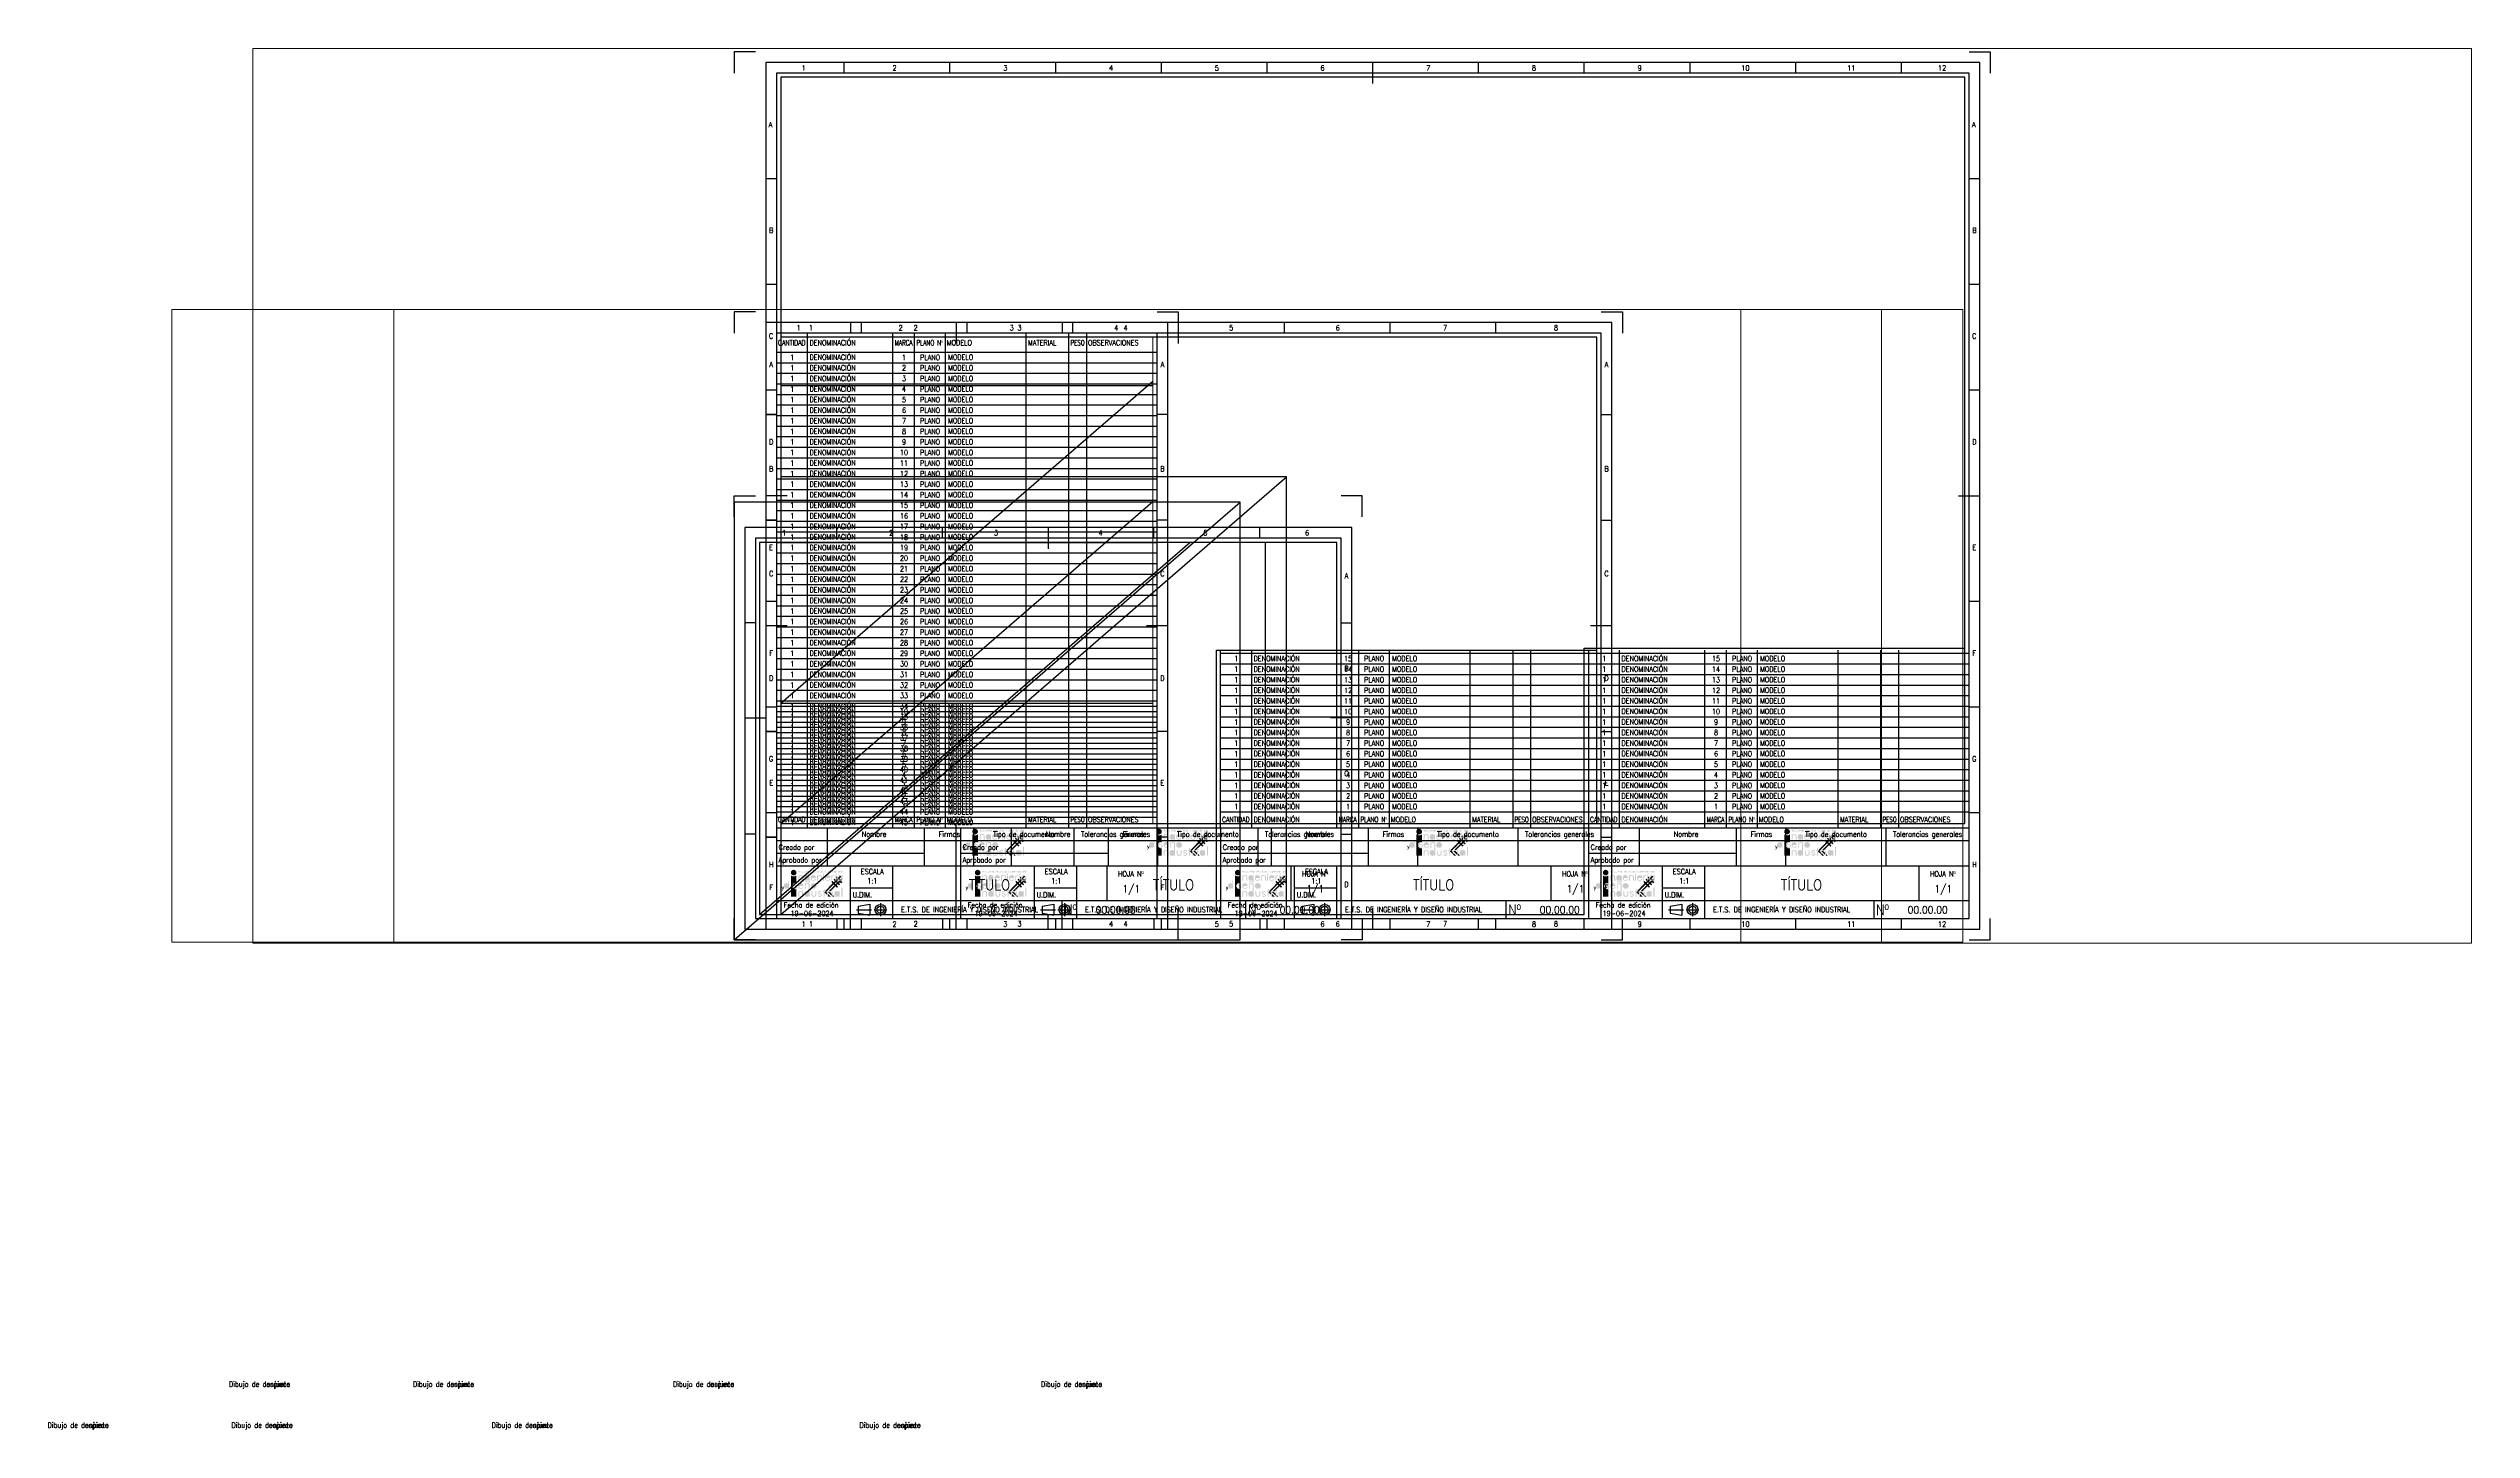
# Paper-space layout 'Layout1' of a CAD drawing. Header units: millimetres. Extents: x -324 to 822, y -232 to 422.
# The model-space entities are those that its viewports show. They can reach past a viewport. Long polylines and large blocks are cut down to what shows.
import ezdxf
from ezdxf.enums import TextEntityAlignment as Align

# ---------------------------------------------------------------- set-up
doc = ezdxf.new("R2010")
doc.units = ezdxf.units.MM
doc.header["$LTSCALE"] = 0.4
doc.linetypes.add('CENTRO2', pattern=[28.575, 19.05, -3.175, 3.175, -3.175])
doc.linetypes.add('TRAZOS2', pattern=[9.525, 6.35, -3.175])
for name, color, linetype in [('01 Cajetín fino 0.18', 5, 'Continuous'), ('01 Cajetín grueso 0.35', 7, 'Continuous'), ('01 Cajetín medio 0.25', 5, 'Continuous'), ('01 Contornos vistos 0.35', 150, 'Continuous'), ('01 Despiece fino 0.18', 5, 'Continuous'), ('01 Despiece grueso 0.35', 7, 'Continuous'), ('01 Marco fino 0.18', 5, 'Continuous'), ('01 Marco grueso 0.35', 7, 'Continuous'), ('02 Contornos ocultos 0.18', 6, 'TRAZOS2'), ('Cajetín logo', 7, 'Continuous')]:
    doc.layers.add(name, color=color, linetype=linetype)
doc.layers.add('Marco corte', color=5, linetype='Continuous', plot=False)
doc.layers.add('Ventanas gráficas', color=40, linetype='Continuous', plot=False)
doc.styles.add('UNE00', font='romans.shx', dxfattribs={"width": 0.9})
doc.styles.add('UNE25', font='romans.shx', dxfattribs={"width": 0.9, "height": 2.5})
doc.styles.add('UNE35', font='romans.shx', dxfattribs={"width": 0.9, "height": 3.5})
doc.styles.add('UNE50', font='romans.shx', dxfattribs={"width": 0.9, "height": 5})

# ---------------------------------------------------------------- blocks, each defined once
blk = doc.blocks.new('*U', base_point=(361.5, 251.3))
at = {"linetype": 'Continuous'}
h = blk.add_hatch(color=240, dxfattribs=at)
h.dxf.hatch_style = 1
h.paths.add_polyline_path([(339.7, 262.3), (339.7, 262.5), (339.7, 262.6), (339.7, 262.8), (339.7, 263), (339.6, 263.3), (339.4, 263.5), (339.2, 263.7), (339, 263.8), (338.8, 263.9), (338.5, 264), (338.4, 264), (338.3, 264), (338, 263.9), (337.8, 263.8), (337.6, 263.7), (337.4, 263.5), (337.2, 263.3), (337.1, 263), (337.1, 262.8), (337.1, 262.6), (337.1, 262.5), (337.1, 262.3), (337.2, 262), (337.4, 261.8), (337.6, 261.6), (337.8, 261.5), (338, 261.4), (338.3, 261.3), (338.4, 261.3), (338.5, 261.3), (338.8, 261.4), (339, 261.5), (339.2, 261.6), (339.4, 261.8), (339.6, 262)])
h.paths.add_polyline_path([(339.7, 261.4), (339.6, 261.3), (339.5, 261.2), (339.3, 261.1), (339.2, 261), (339, 261), (338.9, 260.9), (338.7, 260.9), (338.5, 260.9), (338.4, 260.9), (338.3, 260.9), (338.1, 260.9), (338, 260.9), (337.8, 261), (337.6, 261), (337.5, 261.1), (337.3, 261.2), (337.2, 261.3), (337.1, 261.4), (337.1, 251.3), (339.7, 251.3), (339.7, 254.8), (339.3, 254.8), (339.2, 254.8), (339.1, 254.8), (338.8, 254.9), (338.6, 255), (338.3, 255.2), (338.1, 255.4), (338, 255.6), (337.8, 255.9), (337.8, 256.1), (337.8, 256.2), (337.8, 256.3), (337.8, 256.4), (337.8, 256.5), (337.8, 256.8), (338, 257), (338.1, 257.3), (338.3, 257.5), (338.6, 257.6), (338.8, 257.8), (339.1, 257.8), (339.2, 257.8), (339.3, 257.8), (339.7, 257.8)])
h = blk.add_hatch(color=240, dxfattribs=at)
h.dxf.hatch_style = 1
h.paths.add_polyline_path([(339.7, 262.3), (339.7, 262.5), (339.7, 262.6), (339.7, 262.8), (339.7, 263), (339.6, 263.3), (339.4, 263.5), (339.2, 263.7), (339, 263.8), (338.8, 263.9), (338.5, 264), (338.4, 264), (338.3, 264), (338, 263.9), (337.8, 263.8), (337.6, 263.7), (337.4, 263.5), (337.2, 263.3), (337.1, 263), (337.1, 262.8), (337.1, 262.6), (337.1, 262.5), (337.1, 262.3), (337.2, 262), (337.4, 261.8), (337.6, 261.6), (337.8, 261.5), (338, 261.4), (338.3, 261.3), (338.4, 261.3), (338.5, 261.3), (338.8, 261.4), (339, 261.5), (339.2, 261.6), (339.4, 261.8), (339.6, 262)])
h.paths.add_polyline_path([(339.7, 261.4), (339.6, 261.3), (339.5, 261.2), (339.3, 261.1), (339.2, 261), (339, 261), (338.9, 260.9), (338.7, 260.9), (338.5, 260.9), (338.4, 260.9), (338.3, 260.9), (338.1, 260.9), (338, 260.9), (337.8, 261), (337.6, 261), (337.5, 261.1), (337.3, 261.2), (337.2, 261.3), (337.1, 261.4), (337.1, 251.3), (339.7, 251.3), (339.7, 254.8), (339.3, 254.8), (339.2, 254.8), (339.1, 254.8), (338.8, 254.9), (338.6, 255), (338.3, 255.2), (338.1, 255.4), (338, 255.6), (337.8, 255.9), (337.8, 256.1), (337.8, 256.2), (337.8, 256.3), (337.8, 256.4), (337.8, 256.5), (337.8, 256.8), (338, 257), (338.1, 257.3), (338.3, 257.5), (338.6, 257.6), (338.8, 257.8), (339.1, 257.8), (339.2, 257.8), (339.3, 257.8), (339.7, 257.8)])
h = blk.add_hatch(color=240, dxfattribs=at)
h.dxf.hatch_style = 1
h.paths.add_polyline_path([(339.7, 262.3), (339.7, 262.5), (339.7, 262.6), (339.7, 262.8), (339.7, 263), (339.6, 263.3), (339.4, 263.5), (339.2, 263.7), (339, 263.8), (338.8, 263.9), (338.5, 264), (338.4, 264), (338.3, 264), (338, 263.9), (337.8, 263.8), (337.6, 263.7), (337.4, 263.5), (337.2, 263.3), (337.1, 263), (337.1, 262.8), (337.1, 262.6), (337.1, 262.5), (337.1, 262.3), (337.2, 262), (337.4, 261.8), (337.6, 261.6), (337.8, 261.5), (338, 261.4), (338.3, 261.3), (338.4, 261.3), (338.5, 261.3), (338.8, 261.4), (339, 261.5), (339.2, 261.6), (339.4, 261.8), (339.6, 262)])
h.paths.add_polyline_path([(339.7, 261.4), (339.6, 261.3), (339.5, 261.2), (339.3, 261.1), (339.2, 261), (339, 261), (338.9, 260.9), (338.7, 260.9), (338.5, 260.9), (338.4, 260.9), (338.3, 260.9), (338.1, 260.9), (338, 260.9), (337.8, 261), (337.6, 261), (337.5, 261.1), (337.3, 261.2), (337.2, 261.3), (337.1, 261.4), (337.1, 251.3), (339.7, 251.3), (339.7, 254.8), (339.3, 254.8), (339.2, 254.8), (339.1, 254.8), (338.8, 254.9), (338.6, 255), (338.3, 255.2), (338.1, 255.4), (338, 255.6), (337.8, 255.9), (337.8, 256.1), (337.8, 256.2), (337.8, 256.3), (337.8, 256.4), (337.8, 256.5), (337.8, 256.8), (338, 257), (338.1, 257.3), (338.3, 257.5), (338.6, 257.6), (338.8, 257.8), (339.1, 257.8), (339.2, 257.8), (339.3, 257.8), (339.7, 257.8)])
h = blk.add_hatch(color=240, dxfattribs=at)
h.dxf.hatch_style = 1
h.paths.add_polyline_path([(339.7, 262.3), (339.7, 262.5), (339.7, 262.6), (339.7, 262.8), (339.7, 263), (339.6, 263.3), (339.4, 263.5), (339.2, 263.7), (339, 263.8), (338.8, 263.9), (338.5, 264), (338.4, 264), (338.3, 264), (338, 263.9), (337.8, 263.8), (337.6, 263.7), (337.4, 263.5), (337.2, 263.3), (337.1, 263), (337.1, 262.8), (337.1, 262.6), (337.1, 262.5), (337.1, 262.3), (337.2, 262), (337.4, 261.8), (337.6, 261.6), (337.8, 261.5), (338, 261.4), (338.3, 261.3), (338.4, 261.3), (338.5, 261.3), (338.8, 261.4), (339, 261.5), (339.2, 261.6), (339.4, 261.8), (339.6, 262)])
h.paths.add_polyline_path([(339.7, 261.4), (339.6, 261.3), (339.5, 261.2), (339.3, 261.1), (339.2, 261), (339, 261), (338.9, 260.9), (338.7, 260.9), (338.5, 260.9), (338.4, 260.9), (338.3, 260.9), (338.1, 260.9), (338, 260.9), (337.8, 261), (337.6, 261), (337.5, 261.1), (337.3, 261.2), (337.2, 261.3), (337.1, 261.4), (337.1, 251.3), (339.7, 251.3), (339.7, 254.8), (339.3, 254.8), (339.2, 254.8), (339.1, 254.8), (338.8, 254.9), (338.6, 255), (338.3, 255.2), (338.1, 255.4), (338, 255.6), (337.8, 255.9), (337.8, 256.1), (337.8, 256.2), (337.8, 256.3), (337.8, 256.4), (337.8, 256.5), (337.8, 256.8), (338, 257), (338.1, 257.3), (338.3, 257.5), (338.6, 257.6), (338.8, 257.8), (339.1, 257.8), (339.2, 257.8), (339.3, 257.8), (339.7, 257.8)])
h = blk.add_hatch(color=253, dxfattribs=at)
h.dxf.hatch_style = 1
h.paths.add_polyline_path([(357.3, 263.9), (357.3, 263.9), (357.3, 264), (357.3, 264), (357.3, 264), (357.2, 264), (357.2, 264), (357.2, 264), (357.2, 264), (357.1, 263.9), (357.1, 263.9), (357.1, 263.9), (357.1, 263.9), (357.1, 263.8), (357.2, 263.8), (357.2, 263.8), (357.2, 263.8), (357.2, 263.8), (357.3, 263.8), (357.3, 263.8), (357.3, 263.8), (357.3, 263.8), (357.3, 263.9), (357.3, 263.9)])
h.paths.add_polyline_path([(341.4, 263.2), (341.3, 263.3), (341.3, 263.4), (341.3, 263.4), (341.2, 263.4), (341.2, 263.5), (341.1, 263.5), (341, 263.5), (341, 263.5), (340.9, 263.5), (340.8, 263.5), (340.8, 263.5), (340.7, 263.4), (340.7, 263.4), (340.6, 263.4), (340.6, 263.3), (340.6, 263.2), (340.6, 263.1), (340.6, 263.1), (340.6, 263), (340.6, 262.9), (340.6, 262.8), (340.6, 262.8), (340.7, 262.7), (340.7, 262.7), (340.8, 262.7), (340.9, 262.6), (340.9, 262.6), (341, 262.6), (341, 262.6), (341.2, 262.6), (341.2, 262.7), (341.3, 262.7), (341.3, 262.8), (341.4, 262.8), (341.3, 262.9), (341.2, 262.9), (341.2, 262.8), (341.1, 262.8), (341.1, 262.8), (341, 262.7), (341, 262.7), (340.9, 262.7), (340.8, 262.8), (340.8, 262.8), (340.8, 262.9), (340.7, 263), (340.7, 263), (340.7, 263), (341.4, 263), (341.4, 263.1)])
h.paths.add_polyline_path([(341.2, 263.2), (340.7, 263.2), (340.7, 263.2), (340.8, 263.3), (340.8, 263.3), (340.8, 263.4), (340.9, 263.4), (341, 263.4), (341, 263.4), (341.1, 263.4), (341.2, 263.3), (341.2, 263.3), (341.2, 263.2)], flags=0)
h.paths.add_polyline_path([(341.7, 263.2), (341.7, 263.2), (341.6, 263.3), (341.6, 263.3), (341.6, 263.3), (341.7, 263.3), (341.7, 263.4), (341.7, 263.4), (341.8, 263.4), (341.8, 263.4), (341.8, 263.4), (341.9, 263.4), (341.9, 263.4), (341.9, 263.4), (342, 263.3), (342, 263.3), (342.1, 263.4), (342.1, 263.4), (342, 263.5), (342, 263.5), (341.9, 263.5), (341.8, 263.5), (341.8, 263.5), (341.7, 263.5), (341.6, 263.5), (341.6, 263.4), (341.5, 263.4), (341.5, 263.3), (341.5, 263.3), (341.5, 263.2), (341.5, 263.2), (341.6, 263.1), (341.7, 263), (341.8, 263), (341.8, 263), (341.9, 263), (341.9, 262.9), (341.9, 262.9), (342, 262.9), (342, 262.9), (342, 262.8), (341.9, 262.8), (341.9, 262.8), (341.9, 262.8), (341.8, 262.7), (341.8, 262.7), (341.8, 262.7), (341.7, 262.8), (341.7, 262.8), (341.7, 262.8), (341.6, 262.8), (341.6, 262.9), (341.5, 262.8), (341.5, 262.7), (341.6, 262.7), (341.6, 262.7), (341.6, 262.6), (341.7, 262.6), (341.8, 262.6), (341.9, 262.6), (342, 262.7), (342, 262.7), (342.1, 262.7), (342.1, 262.8), (342.1, 262.9), (342.1, 262.9), (342.1, 263), (342, 263), (342, 263.1), (341.9, 263.1), (341.9, 263.1), (341.8, 263.1), (341.8, 263.1)])
h.paths.add_polyline_path([(342.4, 263.1), (342.4, 263.2), (342.4, 263.3), (342.5, 263.3), (342.6, 263.4), (342.7, 263.4), (342.7, 263.4), (342.8, 263.4), (342.9, 263.3), (342.9, 263.3), (342.9, 263.5), (342.8, 263.5), (342.8, 263.5), (342.7, 263.5), (342.6, 263.5), (342.6, 263.5), (342.5, 263.5), (342.4, 263.5), (342.4, 263.4), (342.3, 263.4), (342.3, 263.4), (342.3, 263.3), (342.2, 263.2), (342.2, 263.1), (342.2, 263.1), (342.2, 263), (342.2, 262.9), (342.3, 262.8), (342.3, 262.8), (342.3, 262.7), (342.4, 262.7), (342.4, 262.7), (342.5, 262.6), (342.6, 262.6), (342.6, 262.6), (342.7, 262.6), (342.8, 262.6), (342.9, 262.7), (342.9, 262.7), (342.9, 262.9), (342.9, 262.8), (342.8, 262.8), (342.7, 262.8), (342.7, 262.8), (342.6, 262.8), (342.5, 262.8), (342.5, 262.8), (342.4, 262.9), (342.4, 263), (342.4, 263.1)])
h.paths.add_polyline_path([(343.2, 263.5), (343.1, 263.5), (343.1, 263), (343.1, 262.9), (343.1, 262.8), (343.1, 262.7), (343.2, 262.7), (343.2, 262.7), (343.2, 262.7), (343.4, 262.6), (343.4, 262.6), (343.5, 262.6), (343.6, 262.7), (343.7, 262.7), (343.7, 262.7), (343.8, 262.7), (343.8, 262.8), (343.8, 262.9), (343.8, 263), (343.8, 263.5), (343.7, 263.5), (343.7, 263.1), (343.7, 263), (343.7, 262.9), (343.6, 262.8), (343.6, 262.8), (343.5, 262.8), (343.4, 262.8), (343.4, 262.8), (343.3, 262.8), (343.3, 262.8), (343.2, 262.9), (343.2, 263), (343.2, 263.1)])
h.paths.add_polyline_path([(344.8, 263.1), (344.8, 263.2), (344.8, 263.3), (344.7, 263.4), (344.7, 263.4), (344.7, 263.4), (344.6, 263.5), (344.5, 263.5), (344.5, 263.5), (344.4, 263.5), (344.4, 263.5), (344.3, 263.5), (344.2, 263.5), (344.1, 263.4), (344.1, 263.4), (344.1, 263.4), (344, 263.3), (344, 263.2), (344, 263.1), (344, 263.1), (344, 263), (344, 262.9), (344, 262.8), (344.1, 262.8), (344.1, 262.7), (344.1, 262.7), (344.2, 262.7), (344.3, 262.6), (344.4, 262.6), (344.4, 262.6), (344.5, 262.6), (344.6, 262.6), (344.6, 262.7), (344.7, 262.7), (344.8, 262.8), (344.8, 262.8), (344.7, 262.9), (344.7, 262.9), (344.6, 262.8), (344.6, 262.8), (344.5, 262.8), (344.5, 262.7), (344.4, 262.7), (344.4, 262.7), (344.3, 262.8), (344.2, 262.8), (344.2, 262.9), (344.2, 263), (344.2, 263), (344.2, 263), (344.8, 263)])
h.paths.add_polyline_path([(344.2, 263.2), (344.2, 263.2), (344.2, 263.3), (344.2, 263.3), (344.3, 263.4), (344.4, 263.4), (344.4, 263.4), (344.5, 263.4), (344.6, 263.4), (344.6, 263.3), (344.6, 263.3), (344.7, 263.2), (344.7, 263.2)], flags=0)
h.paths.add_polyline_path([(345.1, 264.1), (345, 264.1), (345, 262.7), (345.1, 262.7)])
h.paths.add_polyline_path([(346.2, 263.5), (346, 263.5), (346, 263.3), (346, 263.4), (346, 263.4), (345.9, 263.5), (345.9, 263.5), (345.8, 263.5), (345.7, 263.5), (345.7, 263.5), (345.6, 263.5), (345.5, 263.5), (345.5, 263.4), (345.4, 263.4), (345.4, 263.4), (345.4, 263.3), (345.3, 263.2), (345.3, 263.1), (345.3, 263), (345.4, 262.8), (345.4, 262.8), (345.5, 262.7), (345.5, 262.7), (345.5, 262.7), (345.6, 262.6), (345.7, 262.6), (345.7, 262.6), (345.8, 262.6), (345.9, 262.6), (345.9, 262.7), (346, 262.7), (346, 262.8), (346, 262.8), (346, 262.7), (346.2, 262.7)])
h.paths.add_polyline_path([(345.5, 263), (345.5, 263.1), (345.5, 263.1), (345.5, 263.3), (345.6, 263.3), (345.6, 263.3), (345.7, 263.4), (345.8, 263.4), (345.8, 263.4), (345.9, 263.3), (346, 263.3), (346, 263.2), (346, 263.1), (346, 263.1), (346, 263), (346, 262.9), (346, 262.8), (345.9, 262.8), (345.8, 262.8), (345.8, 262.8), (345.7, 262.8), (345.6, 262.8), (345.6, 262.8), (345.5, 262.9)], flags=0)
h.paths.add_polyline_path([(347.1, 263.4), (347.3, 263.4), (347.3, 263.5), (347.1, 263.5), (347.1, 263.8), (347, 263.8), (347, 263.5), (346.8, 263.5), (346.8, 263.4), (347, 263.4), (347, 262.7), (347.1, 262.7)])
h.paths.add_polyline_path([(347.5, 263), (347.5, 263), (347.5, 263), (348.1, 263), (348.1, 263.1), (348.1, 263.2), (348.1, 263.3), (348.1, 263.4), (348, 263.4), (348, 263.4), (347.9, 263.5), (347.9, 263.5), (347.8, 263.5), (347.7, 263.5), (347.7, 263.5), (347.6, 263.5), (347.5, 263.5), (347.5, 263.4), (347.4, 263.4), (347.4, 263.4), (347.4, 263.3), (347.3, 263.2), (347.3, 263.1), (347.3, 263.1), (347.3, 263), (347.3, 262.9), (347.4, 262.8), (347.4, 262.8), (347.4, 262.7), (347.5, 262.7), (347.5, 262.7), (347.6, 262.6), (347.7, 262.6), (347.7, 262.6), (347.8, 262.6), (347.9, 262.6), (348, 262.7), (348, 262.7), (348.1, 262.8), (348.1, 262.8), (348, 262.9), (348, 262.9), (347.9, 262.8), (347.9, 262.8), (347.9, 262.8), (347.8, 262.7), (347.8, 262.7), (347.7, 262.7), (347.6, 262.8), (347.6, 262.8), (347.5, 262.9)])
h.paths.add_polyline_path([(347.5, 263.2), (347.5, 263.2), (347.5, 263.3), (347.6, 263.3), (347.6, 263.4), (347.7, 263.4), (347.7, 263.4), (347.8, 263.4), (347.9, 263.4), (347.9, 263.3), (347.9, 263.3), (348, 263.2), (348, 263.2)], flags=0)
h.paths.add_polyline_path([(348, 263.9), (347.8, 263.9), (347.6, 263.6), (347.7, 263.6)])
h.paths.add_polyline_path([(348.5, 263.3), (348.5, 263.3), (348.6, 263.4), (348.7, 263.4), (348.8, 263.4), (348.8, 263.4), (348.9, 263.3), (348.9, 263.3), (348.9, 263.5), (348.9, 263.5), (348.8, 263.5), (348.7, 263.5), (348.7, 263.5), (348.6, 263.5), (348.5, 263.5), (348.5, 263.5), (348.4, 263.4), (348.4, 263.4), (348.3, 263.4), (348.3, 263.3), (348.3, 263.2), (348.2, 263.1), (348.2, 263.1), (348.2, 263), (348.3, 262.9), (348.3, 262.8), (348.3, 262.8), (348.4, 262.7), (348.4, 262.7), (348.5, 262.7), (348.5, 262.6), (348.6, 262.6), (348.7, 262.6), (348.8, 262.6), (348.8, 262.6), (348.9, 262.7), (349, 262.7), (349, 262.9), (348.9, 262.8), (348.8, 262.8), (348.8, 262.8), (348.7, 262.8), (348.6, 262.8), (348.5, 262.8), (348.5, 262.8), (348.4, 262.9), (348.4, 263), (348.4, 263.1), (348.4, 263.1), (348.4, 263.2)])
h.paths.add_polyline_path([(349.3, 263.3), (349.3, 263.3), (349.4, 263.4), (349.4, 263.4), (349.5, 263.4), (349.6, 263.4), (349.6, 263.4), (349.7, 263.3), (349.7, 263.3), (349.7, 263.2), (349.7, 263.1), (349.7, 262.7), (349.9, 262.7), (349.9, 263.2), (349.9, 263.3), (349.8, 263.4), (349.8, 263.4), (349.7, 263.5), (349.6, 263.5), (349.6, 263.5), (349.5, 263.5), (349.4, 263.5), (349.4, 263.5), (349.3, 263.5), (349.3, 263.4), (349.3, 263.4), (349.3, 263.5), (349.1, 263.5), (349.1, 262.7), (349.3, 262.7), (349.3, 263.1), (349.3, 263.2), (349.3, 263.2), (349.3, 263.3)])
h.paths.add_polyline_path([(350.3, 263.5), (350.1, 263.5), (350.1, 262.7), (350.3, 262.7)])
h.paths.add_polyline_path([(350.3, 263.9), (350.3, 263.9), (350.3, 263.9), (350.3, 263.9), (350.3, 264), (350.3, 264), (350.2, 264), (350.2, 264), (350.2, 264), (350.1, 264), (350.1, 264), (350.1, 263.9), (350.1, 263.9), (350.1, 263.9), (350.1, 263.9), (350.1, 263.8), (350.1, 263.8), (350.1, 263.8), (350.2, 263.8), (350.2, 263.8), (350.2, 263.8), (350.3, 263.8), (350.3, 263.8), (350.3, 263.8)])
h.paths.add_polyline_path([(350.7, 263.3), (350.7, 263.3), (350.9, 263.4), (350.9, 263.4), (351, 263.4), (351, 263.4), (351.1, 263.3), (351.2, 263.3), (351.2, 263.5), (351.1, 263.5), (351, 263.5), (351, 263.5), (350.9, 263.5), (350.9, 263.5), (350.8, 263.5), (350.7, 263.5), (350.6, 263.4), (350.6, 263.4), (350.6, 263.4), (350.5, 263.3), (350.5, 263.2), (350.5, 263.1), (350.5, 263.1), (350.5, 263), (350.5, 262.9), (350.5, 262.8), (350.6, 262.8), (350.6, 262.7), (350.6, 262.7), (350.7, 262.7), (350.8, 262.6), (350.8, 262.6), (350.9, 262.6), (351, 262.6), (351.1, 262.6), (351.1, 262.7), (351.2, 262.7), (351.2, 262.9), (351.1, 262.8), (351, 262.8), (351, 262.8), (350.9, 262.8), (350.9, 262.8), (350.7, 262.8), (350.7, 262.8), (350.7, 262.9), (350.6, 263), (350.6, 263.1), (350.6, 263.1), (350.7, 263.2)])
h.paths.add_polyline_path([(351.9, 263.4), (351.8, 263.5), (351.8, 263.5), (351.7, 263.5), (351.7, 263.5), (351.6, 263.5), (351.5, 263.5), (351.5, 263.5), (351.4, 263.4), (351.4, 263.4), (351.4, 263.4), (351.3, 263.3), (351.3, 263.2), (351.3, 263.1), (351.3, 263), (351.3, 262.8), (351.4, 262.8), (351.4, 262.7), (351.4, 262.7), (351.5, 262.7), (351.5, 262.6), (351.6, 262.6), (351.7, 262.6), (351.7, 262.6), (351.8, 262.6), (351.9, 262.7), (351.9, 262.7), (352, 262.8), (352, 262.8), (352, 262.7), (352.1, 262.7), (352.1, 263.5), (352, 263.5), (352, 263.3), (351.9, 263.4)])
h.paths.add_polyline_path([(351.6, 263.4), (351.7, 263.4), (351.8, 263.4), (351.9, 263.3), (351.9, 263.3), (351.9, 263.2), (352, 263.1), (352, 263.1), (352, 263), (351.9, 262.9), (351.9, 262.8), (351.9, 262.8), (351.8, 262.8), (351.7, 262.8), (351.6, 262.8), (351.5, 262.8), (351.5, 262.8), (351.5, 262.9), (351.4, 263), (351.4, 263.1), (351.4, 263.1), (351.5, 263.3), (351.5, 263.3), (351.5, 263.3)], flags=0)
h.paths.add_polyline_path([(353.4, 262.7), (353.4, 262.8), (353.4, 262.9), (353.4, 262.9), (353.4, 263), (353.4, 263), (353.3, 263.1), (353.2, 263.1), (353.2, 263.1), (353.2, 263.1), (353.1, 263.1), (353.1, 263.2), (353, 263.2), (353, 263.3), (353, 263.3), (353, 263.3), (353, 263.3), (353, 263.4), (353, 263.4), (353.1, 263.4), (353.1, 263.4), (353.1, 263.4), (353.2, 263.4), (353.2, 263.4), (353.2, 263.4), (353.3, 263.3), (353.3, 263.3), (353.4, 263.4), (353.4, 263.4), (353.3, 263.5), (353.3, 263.5), (353.3, 263.5), (353.2, 263.5), (353.1, 263.5), (353.1, 263.5), (352.9, 263.5), (352.9, 263.4), (352.9, 263.4), (352.8, 263.3), (352.8, 263.3), (352.8, 263.2), (352.9, 263.2), (352.9, 263.1), (353.1, 263), (353.1, 263), (353.2, 263), (353.2, 263), (353.3, 262.9), (353.3, 262.9), (353.3, 262.9), (353.3, 262.9), (353.3, 262.8), (353.3, 262.8), (353.2, 262.8), (353.2, 262.8), (353.2, 262.7), (353.1, 262.7), (353.1, 262.7), (353, 262.8), (353, 262.8), (353, 262.8), (352.9, 262.8), (352.9, 262.9), (352.8, 262.8), (352.8, 262.7), (352.9, 262.7), (352.9, 262.7), (353, 262.6), (353.1, 262.6), (353.1, 262.6), (353.2, 262.6), (353.3, 262.7), (353.3, 262.7)])
h.paths.add_polyline_path([(354.3, 262.8), (354.3, 262.9), (354.3, 263), (354.3, 263.5), (354.2, 263.5), (354.2, 263.1), (354.2, 263), (354.2, 262.9), (354.1, 262.8), (354.1, 262.8), (354, 262.8), (354, 262.8), (353.9, 262.8), (353.8, 262.8), (353.8, 262.8), (353.8, 262.9), (353.7, 263), (353.7, 263.1), (353.7, 263.5), (353.6, 263.5), (353.6, 263), (353.6, 262.9), (353.6, 262.8), (353.7, 262.7), (353.7, 262.7), (353.7, 262.7), (353.8, 262.7), (353.9, 262.6), (354, 262.6), (354.1, 262.6), (354.2, 262.7), (354.2, 262.7), (354.2, 262.7), (354.3, 262.7)])
h.paths.add_polyline_path([(354.7, 262.8), (354.8, 262.8), (354.8, 262.7), (354.9, 262.7), (354.9, 262.6), (355, 262.6), (355, 262.6), (355.1, 262.6), (355.2, 262.6), (355.2, 262.7), (355.3, 262.7), (355.3, 262.7), (355.3, 262.8), (355.4, 262.8), (355.4, 263), (355.4, 263.1), (355.4, 263.2), (355.4, 263.3), (355.3, 263.4), (355.3, 263.4), (355.3, 263.4), (355.2, 263.5), (355.2, 263.5), (355.1, 263.5), (355, 263.5), (355, 263.5), (354.9, 263.5), (354.9, 263.5), (354.8, 263.4), (354.7, 263.4), (354.7, 263.3), (354.7, 263.5), (354.6, 263.5), (354.6, 262.2), (354.7, 262.2)])
h.paths.add_polyline_path([(354.8, 262.9), (354.7, 263), (354.7, 263.1), (354.7, 263.1), (354.8, 263.3), (354.8, 263.3), (354.8, 263.3), (354.9, 263.4), (355, 263.4), (355.1, 263.4), (355.2, 263.3), (355.2, 263.3), (355.2, 263.2), (355.3, 263.1), (355.3, 263.1), (355.3, 263), (355.2, 262.9), (355.2, 262.8), (355.2, 262.8), (355.1, 262.8), (355, 262.8), (354.9, 262.8), (354.8, 262.8), (354.8, 262.8)], flags=0)
h.paths.add_polyline_path([(356.3, 263.3), (356.3, 263.4), (356.3, 263.4), (356.2, 263.4), (356.2, 263.5), (356.1, 263.5), (356, 263.5), (356, 263.5), (355.9, 263.5), (355.8, 263.5), (355.8, 263.5), (355.7, 263.4), (355.7, 263.4), (355.6, 263.4), (355.6, 263.3), (355.6, 263.2), (355.5, 263.1), (355.5, 263.1), (355.5, 263), (355.6, 262.9), (355.6, 262.8), (355.6, 262.8), (355.7, 262.7), (355.7, 262.7), (355.8, 262.7), (355.8, 262.6), (355.9, 262.6), (356, 262.6), (356, 262.6), (356.1, 262.6), (356.2, 262.7), (356.2, 262.7), (356.3, 262.8), (356.4, 262.8), (356.2, 262.9), (356.2, 262.9), (356.2, 262.8), (356.1, 262.8), (356.1, 262.8), (356, 262.7), (356, 262.7), (355.9, 262.7), (355.8, 262.8), (355.8, 262.8), (355.7, 262.9), (355.7, 263), (355.7, 263), (355.7, 263), (356.4, 263), (356.4, 263.1), (356.4, 263.2)])
h.paths.add_polyline_path([(355.7, 263.2), (355.8, 263.3), (355.8, 263.3), (355.8, 263.4), (355.9, 263.4), (356, 263.4), (356, 263.4), (356.1, 263.4), (356.1, 263.3), (356.2, 263.3), (356.2, 263.2), (356.2, 263.2), (355.7, 263.2)], flags=0)
h.paths.add_polyline_path([(356.7, 263.3), (356.7, 263.3), (356.8, 263.3), (356.9, 263.4), (356.9, 263.4), (356.9, 263.4), (357, 263.4), (357, 263.4), (357, 263.4), (357, 263.5), (357, 263.5), (357, 263.5), (357, 263.5), (357, 263.5), (356.9, 263.5), (356.8, 263.5), (356.8, 263.5), (356.8, 263.4), (356.7, 263.4), (356.7, 263.3), (356.7, 263.5), (356.5, 263.5), (356.5, 262.7), (356.7, 262.7), (356.7, 263.1), (356.7, 263.1)])
h.paths.add_polyline_path([(357.3, 263.5), (357.2, 263.5), (357.2, 262.7), (357.3, 262.7)])
h.paths.add_polyline_path([(358.4, 263.1), (358.4, 263.1), (358.4, 263.2), (358.4, 263.2), (358.4, 263.3), (358.3, 263.4), (358.3, 263.4), (358.3, 263.4), (358.2, 263.5), (358.1, 263.5), (358.1, 263.5), (358, 263.5), (358, 263.5), (357.9, 263.5), (357.8, 263.5), (357.8, 263.5), (357.7, 263.5), (357.7, 263.4), (357.6, 263.4), (357.6, 263.4), (357.6, 263.3), (357.5, 263.2), (357.5, 263.2), (357.5, 263.1), (357.5, 263.1), (357.5, 263), (357.5, 262.9), (357.5, 262.9), (357.6, 262.9), (357.6, 262.8), (357.6, 262.7), (357.7, 262.7), (357.7, 262.7), (357.8, 262.7), (357.8, 262.6), (357.9, 262.6), (358, 262.6), (358, 262.6), (358.1, 262.6), (358.1, 262.7), (358.2, 262.7), (358.3, 262.7), (358.3, 262.8), (358.3, 262.8), (358.4, 262.9), (358.4, 262.9), (358.4, 262.9), (358.4, 263)])
h.paths.add_polyline_path([(357.7, 263.1), (357.7, 263.1), (357.7, 263.2), (357.7, 263.3), (357.8, 263.3), (357.9, 263.4), (358, 263.4), (358, 263.4), (358.1, 263.3), (358.2, 263.3), (358.2, 263.2), (358.3, 263.1), (358.3, 263.1), (358.3, 263), (358.2, 262.9), (358.2, 262.8), (358.1, 262.8), (358, 262.8), (358, 262.8), (357.9, 262.8), (357.8, 262.8), (357.7, 262.8), (357.7, 262.9), (357.7, 263)], flags=0)
h.paths.add_polyline_path([(358.7, 263.1), (358.8, 263.3), (358.8, 263.3), (358.8, 263.3), (358.9, 263.4), (359, 263.4), (359, 263.4), (359, 263.4), (359, 263.4), (359.1, 263.4), (359.1, 263.5), (359.1, 263.5), (359.1, 263.5), (359, 263.5), (359, 263.5), (359, 263.5), (358.9, 263.5), (358.9, 263.5), (358.8, 263.4), (358.8, 263.4), (358.7, 263.3), (358.7, 263.5), (358.6, 263.5), (358.6, 262.7), (358.7, 262.7), (358.7, 263.1)])
h.paths.add_polyline_path([(360.3, 263.4), (360.2, 263.5), (360.2, 263.5), (360.1, 263.5), (360.1, 263.5), (360, 263.5), (359.9, 263.5), (359.9, 263.5), (359.8, 263.4), (359.8, 263.4), (359.8, 263.4), (359.7, 263.3), (359.7, 263.2), (359.7, 263.1), (359.7, 263), (359.7, 262.8), (359.8, 262.8), (359.8, 262.7), (359.8, 262.7), (359.9, 262.7), (359.9, 262.6), (360, 262.6), (360.1, 262.6), (360.1, 262.6), (360.2, 262.6), (360.2, 262.7), (360.3, 262.7), (360.3, 262.8), (360.4, 262.8), (360.4, 262.7), (360.5, 262.7), (360.5, 264.1), (360.4, 264.1), (360.4, 263.3), (360.3, 263.4)])
h.paths.add_polyline_path([(359.9, 263.3), (360, 263.4), (360.1, 263.4), (360.2, 263.4), (360.3, 263.3), (360.3, 263.3), (360.3, 263.2), (360.4, 263.1), (360.4, 263.1), (360.4, 263), (360.3, 262.9), (360.3, 262.8), (360.3, 262.8), (360.2, 262.8), (360.1, 262.8), (360, 262.8), (359.9, 262.8), (359.9, 262.8), (359.9, 262.9), (359.8, 263), (359.8, 263.1), (359.8, 263.1), (359.9, 263.3), (359.9, 263.3)], flags=0)
h.paths.add_polyline_path([(361.5, 263.3), (361.4, 263.4), (361.4, 263.4), (361.4, 263.4), (361.3, 263.5), (361.2, 263.5), (361.2, 263.5), (361.1, 263.5), (361.1, 263.5), (361, 263.5), (360.9, 263.5), (360.8, 263.4), (360.8, 263.4), (360.8, 263.4), (360.7, 263.3), (360.7, 263.2), (360.7, 263.1), (360.7, 263.1), (360.7, 263), (360.7, 262.9), (360.7, 262.8), (360.8, 262.8), (360.8, 262.7), (360.8, 262.7), (360.9, 262.7), (361, 262.6), (361.1, 262.6), (361.1, 262.6), (361.2, 262.6), (361.3, 262.6), (361.3, 262.7), (361.4, 262.7), (361.5, 262.8), (361.5, 262.8), (361.4, 262.9), (361.4, 262.9), (361.3, 262.8), (361.3, 262.8), (361.2, 262.8), (361.2, 262.7), (361.1, 262.7), (361.1, 262.7), (361, 262.8), (360.9, 262.8), (360.9, 262.9), (360.9, 263), (360.8, 263), (360.8, 263), (361.5, 263), (361.5, 263.1), (361.5, 263.2)])
h.paths.add_polyline_path([(360.9, 263.2), (360.9, 263.3), (360.9, 263.3), (361, 263.4), (361.1, 263.4), (361.1, 263.4), (361.2, 263.4), (361.2, 263.4), (361.3, 263.3), (361.3, 263.3), (361.4, 263.2), (361.4, 263.2), (360.8, 263.2)], flags=0)
h = blk.add_hatch(color=253, dxfattribs=at)
h.dxf.hatch_style = 1
h.paths.add_polyline_path([(357.3, 263.9), (357.3, 263.9), (357.3, 264), (357.3, 264), (357.3, 264), (357.2, 264), (357.2, 264), (357.2, 264), (357.2, 264), (357.1, 263.9), (357.1, 263.9), (357.1, 263.9), (357.1, 263.9), (357.1, 263.8), (357.2, 263.8), (357.2, 263.8), (357.2, 263.8), (357.2, 263.8), (357.3, 263.8), (357.3, 263.8), (357.3, 263.8), (357.3, 263.8), (357.3, 263.9), (357.3, 263.9)])
h.paths.add_polyline_path([(341.4, 263.2), (341.3, 263.3), (341.3, 263.4), (341.3, 263.4), (341.2, 263.4), (341.2, 263.5), (341.1, 263.5), (341, 263.5), (341, 263.5), (340.9, 263.5), (340.8, 263.5), (340.8, 263.5), (340.7, 263.4), (340.7, 263.4), (340.6, 263.4), (340.6, 263.3), (340.6, 263.2), (340.6, 263.1), (340.6, 263.1), (340.6, 263), (340.6, 262.9), (340.6, 262.8), (340.6, 262.8), (340.7, 262.7), (340.7, 262.7), (340.8, 262.7), (340.9, 262.6), (340.9, 262.6), (341, 262.6), (341, 262.6), (341.2, 262.6), (341.2, 262.7), (341.3, 262.7), (341.3, 262.8), (341.4, 262.8), (341.3, 262.9), (341.2, 262.9), (341.2, 262.8), (341.1, 262.8), (341.1, 262.8), (341, 262.7), (341, 262.7), (340.9, 262.7), (340.8, 262.8), (340.8, 262.8), (340.8, 262.9), (340.7, 263), (340.7, 263), (340.7, 263), (341.4, 263), (341.4, 263.1)])
h.paths.add_polyline_path([(341.2, 263.2), (340.7, 263.2), (340.7, 263.2), (340.8, 263.3), (340.8, 263.3), (340.8, 263.4), (340.9, 263.4), (341, 263.4), (341, 263.4), (341.1, 263.4), (341.2, 263.3), (341.2, 263.3), (341.2, 263.2)], flags=0)
h.paths.add_polyline_path([(341.7, 263.2), (341.7, 263.2), (341.6, 263.3), (341.6, 263.3), (341.6, 263.3), (341.7, 263.3), (341.7, 263.4), (341.7, 263.4), (341.8, 263.4), (341.8, 263.4), (341.8, 263.4), (341.9, 263.4), (341.9, 263.4), (341.9, 263.4), (342, 263.3), (342, 263.3), (342.1, 263.4), (342.1, 263.4), (342, 263.5), (342, 263.5), (341.9, 263.5), (341.8, 263.5), (341.8, 263.5), (341.7, 263.5), (341.6, 263.5), (341.6, 263.4), (341.5, 263.4), (341.5, 263.3), (341.5, 263.3), (341.5, 263.2), (341.5, 263.2), (341.6, 263.1), (341.7, 263), (341.8, 263), (341.8, 263), (341.9, 263), (341.9, 262.9), (341.9, 262.9), (342, 262.9), (342, 262.9), (342, 262.8), (341.9, 262.8), (341.9, 262.8), (341.9, 262.8), (341.8, 262.7), (341.8, 262.7), (341.8, 262.7), (341.7, 262.8), (341.7, 262.8), (341.7, 262.8), (341.6, 262.8), (341.6, 262.9), (341.5, 262.8), (341.5, 262.7), (341.6, 262.7), (341.6, 262.7), (341.6, 262.6), (341.7, 262.6), (341.8, 262.6), (341.9, 262.6), (342, 262.7), (342, 262.7), (342.1, 262.7), (342.1, 262.8), (342.1, 262.9), (342.1, 262.9), (342.1, 263), (342, 263), (342, 263.1), (341.9, 263.1), (341.9, 263.1), (341.8, 263.1), (341.8, 263.1)])
h.paths.add_polyline_path([(342.4, 263.1), (342.4, 263.2), (342.4, 263.3), (342.5, 263.3), (342.6, 263.4), (342.7, 263.4), (342.7, 263.4), (342.8, 263.4), (342.9, 263.3), (342.9, 263.3), (342.9, 263.5), (342.8, 263.5), (342.8, 263.5), (342.7, 263.5), (342.6, 263.5), (342.6, 263.5), (342.5, 263.5), (342.4, 263.5), (342.4, 263.4), (342.3, 263.4), (342.3, 263.4), (342.3, 263.3), (342.2, 263.2), (342.2, 263.1), (342.2, 263.1), (342.2, 263), (342.2, 262.9), (342.3, 262.8), (342.3, 262.8), (342.3, 262.7), (342.4, 262.7), (342.4, 262.7), (342.5, 262.6), (342.6, 262.6), (342.6, 262.6), (342.7, 262.6), (342.8, 262.6), (342.9, 262.7), (342.9, 262.7), (342.9, 262.9), (342.9, 262.8), (342.8, 262.8), (342.7, 262.8), (342.7, 262.8), (342.6, 262.8), (342.5, 262.8), (342.5, 262.8), (342.4, 262.9), (342.4, 263), (342.4, 263.1)])
h.paths.add_polyline_path([(343.2, 263.5), (343.1, 263.5), (343.1, 263), (343.1, 262.9), (343.1, 262.8), (343.1, 262.7), (343.2, 262.7), (343.2, 262.7), (343.2, 262.7), (343.4, 262.6), (343.4, 262.6), (343.5, 262.6), (343.6, 262.7), (343.7, 262.7), (343.7, 262.7), (343.8, 262.7), (343.8, 262.8), (343.8, 262.9), (343.8, 263), (343.8, 263.5), (343.7, 263.5), (343.7, 263.1), (343.7, 263), (343.7, 262.9), (343.6, 262.8), (343.6, 262.8), (343.5, 262.8), (343.4, 262.8), (343.4, 262.8), (343.3, 262.8), (343.3, 262.8), (343.2, 262.9), (343.2, 263), (343.2, 263.1)])
h.paths.add_polyline_path([(344.8, 263.1), (344.8, 263.2), (344.8, 263.3), (344.7, 263.4), (344.7, 263.4), (344.7, 263.4), (344.6, 263.5), (344.5, 263.5), (344.5, 263.5), (344.4, 263.5), (344.4, 263.5), (344.3, 263.5), (344.2, 263.5), (344.1, 263.4), (344.1, 263.4), (344.1, 263.4), (344, 263.3), (344, 263.2), (344, 263.1), (344, 263.1), (344, 263), (344, 262.9), (344, 262.8), (344.1, 262.8), (344.1, 262.7), (344.1, 262.7), (344.2, 262.7), (344.3, 262.6), (344.4, 262.6), (344.4, 262.6), (344.5, 262.6), (344.6, 262.6), (344.6, 262.7), (344.7, 262.7), (344.8, 262.8), (344.8, 262.8), (344.7, 262.9), (344.7, 262.9), (344.6, 262.8), (344.6, 262.8), (344.5, 262.8), (344.5, 262.7), (344.4, 262.7), (344.4, 262.7), (344.3, 262.8), (344.2, 262.8), (344.2, 262.9), (344.2, 263), (344.2, 263), (344.2, 263), (344.8, 263)])
h.paths.add_polyline_path([(344.2, 263.2), (344.2, 263.2), (344.2, 263.3), (344.2, 263.3), (344.3, 263.4), (344.4, 263.4), (344.4, 263.4), (344.5, 263.4), (344.6, 263.4), (344.6, 263.3), (344.6, 263.3), (344.7, 263.2), (344.7, 263.2)], flags=0)
h.paths.add_polyline_path([(345.1, 264.1), (345, 264.1), (345, 262.7), (345.1, 262.7)])
h.paths.add_polyline_path([(346.2, 263.5), (346, 263.5), (346, 263.3), (346, 263.4), (346, 263.4), (345.9, 263.5), (345.9, 263.5), (345.8, 263.5), (345.7, 263.5), (345.7, 263.5), (345.6, 263.5), (345.5, 263.5), (345.5, 263.4), (345.4, 263.4), (345.4, 263.4), (345.4, 263.3), (345.3, 263.2), (345.3, 263.1), (345.3, 263), (345.4, 262.8), (345.4, 262.8), (345.5, 262.7), (345.5, 262.7), (345.5, 262.7), (345.6, 262.6), (345.7, 262.6), (345.7, 262.6), (345.8, 262.6), (345.9, 262.6), (345.9, 262.7), (346, 262.7), (346, 262.8), (346, 262.8), (346, 262.7), (346.2, 262.7)])
h.paths.add_polyline_path([(345.5, 263), (345.5, 263.1), (345.5, 263.1), (345.5, 263.3), (345.6, 263.3), (345.6, 263.3), (345.7, 263.4), (345.8, 263.4), (345.8, 263.4), (345.9, 263.3), (346, 263.3), (346, 263.2), (346, 263.1), (346, 263.1), (346, 263), (346, 262.9), (346, 262.8), (345.9, 262.8), (345.8, 262.8), (345.8, 262.8), (345.7, 262.8), (345.6, 262.8), (345.6, 262.8), (345.5, 262.9)], flags=0)
h.paths.add_polyline_path([(347.1, 263.4), (347.3, 263.4), (347.3, 263.5), (347.1, 263.5), (347.1, 263.8), (347, 263.8), (347, 263.5), (346.8, 263.5), (346.8, 263.4), (347, 263.4), (347, 262.7), (347.1, 262.7)])
h.paths.add_polyline_path([(347.5, 263), (347.5, 263), (347.5, 263), (348.1, 263), (348.1, 263.1), (348.1, 263.2), (348.1, 263.3), (348.1, 263.4), (348, 263.4), (348, 263.4), (347.9, 263.5), (347.9, 263.5), (347.8, 263.5), (347.7, 263.5), (347.7, 263.5), (347.6, 263.5), (347.5, 263.5), (347.5, 263.4), (347.4, 263.4), (347.4, 263.4), (347.4, 263.3), (347.3, 263.2), (347.3, 263.1), (347.3, 263.1), (347.3, 263), (347.3, 262.9), (347.4, 262.8), (347.4, 262.8), (347.4, 262.7), (347.5, 262.7), (347.5, 262.7), (347.6, 262.6), (347.7, 262.6), (347.7, 262.6), (347.8, 262.6), (347.9, 262.6), (348, 262.7), (348, 262.7), (348.1, 262.8), (348.1, 262.8), (348, 262.9), (348, 262.9), (347.9, 262.8), (347.9, 262.8), (347.9, 262.8), (347.8, 262.7), (347.8, 262.7), (347.7, 262.7), (347.6, 262.8), (347.6, 262.8), (347.5, 262.9)])
h.paths.add_polyline_path([(347.5, 263.2), (347.5, 263.2), (347.5, 263.3), (347.6, 263.3), (347.6, 263.4), (347.7, 263.4), (347.7, 263.4), (347.8, 263.4), (347.9, 263.4), (347.9, 263.3), (347.9, 263.3), (348, 263.2), (348, 263.2)], flags=0)
h.paths.add_polyline_path([(348, 263.9), (347.8, 263.9), (347.6, 263.6), (347.7, 263.6)])
h.paths.add_polyline_path([(348.5, 263.3), (348.5, 263.3), (348.6, 263.4), (348.7, 263.4), (348.8, 263.4), (348.8, 263.4), (348.9, 263.3), (348.9, 263.3), (348.9, 263.5), (348.9, 263.5), (348.8, 263.5), (348.7, 263.5), (348.7, 263.5), (348.6, 263.5), (348.5, 263.5), (348.5, 263.5), (348.4, 263.4), (348.4, 263.4), (348.3, 263.4), (348.3, 263.3), (348.3, 263.2), (348.2, 263.1), (348.2, 263.1), (348.2, 263), (348.3, 262.9), (348.3, 262.8), (348.3, 262.8), (348.4, 262.7), (348.4, 262.7), (348.5, 262.7), (348.5, 262.6), (348.6, 262.6), (348.7, 262.6), (348.8, 262.6), (348.8, 262.6), (348.9, 262.7), (349, 262.7), (349, 262.9), (348.9, 262.8), (348.8, 262.8), (348.8, 262.8), (348.7, 262.8), (348.6, 262.8), (348.5, 262.8), (348.5, 262.8), (348.4, 262.9), (348.4, 263), (348.4, 263.1), (348.4, 263.1), (348.4, 263.2)])
h.paths.add_polyline_path([(349.3, 263.3), (349.3, 263.3), (349.4, 263.4), (349.4, 263.4), (349.5, 263.4), (349.6, 263.4), (349.6, 263.4), (349.7, 263.3), (349.7, 263.3), (349.7, 263.2), (349.7, 263.1), (349.7, 262.7), (349.9, 262.7), (349.9, 263.2), (349.9, 263.3), (349.8, 263.4), (349.8, 263.4), (349.7, 263.5), (349.6, 263.5), (349.6, 263.5), (349.5, 263.5), (349.4, 263.5), (349.4, 263.5), (349.3, 263.5), (349.3, 263.4), (349.3, 263.4), (349.3, 263.5), (349.1, 263.5), (349.1, 262.7), (349.3, 262.7), (349.3, 263.1), (349.3, 263.2), (349.3, 263.2), (349.3, 263.3)])
h.paths.add_polyline_path([(350.3, 263.5), (350.1, 263.5), (350.1, 262.7), (350.3, 262.7)])
h.paths.add_polyline_path([(350.3, 263.9), (350.3, 263.9), (350.3, 263.9), (350.3, 263.9), (350.3, 264), (350.3, 264), (350.2, 264), (350.2, 264), (350.2, 264), (350.1, 264), (350.1, 264), (350.1, 263.9), (350.1, 263.9), (350.1, 263.9), (350.1, 263.9), (350.1, 263.8), (350.1, 263.8), (350.1, 263.8), (350.2, 263.8), (350.2, 263.8), (350.2, 263.8), (350.3, 263.8), (350.3, 263.8), (350.3, 263.8)])
h.paths.add_polyline_path([(350.7, 263.3), (350.7, 263.3), (350.9, 263.4), (350.9, 263.4), (351, 263.4), (351, 263.4), (351.1, 263.3), (351.2, 263.3), (351.2, 263.5), (351.1, 263.5), (351, 263.5), (351, 263.5), (350.9, 263.5), (350.9, 263.5), (350.8, 263.5), (350.7, 263.5), (350.6, 263.4), (350.6, 263.4), (350.6, 263.4), (350.5, 263.3), (350.5, 263.2), (350.5, 263.1), (350.5, 263.1), (350.5, 263), (350.5, 262.9), (350.5, 262.8), (350.6, 262.8), (350.6, 262.7), (350.6, 262.7), (350.7, 262.7), (350.8, 262.6), (350.8, 262.6), (350.9, 262.6), (351, 262.6), (351.1, 262.6), (351.1, 262.7), (351.2, 262.7), (351.2, 262.9), (351.1, 262.8), (351, 262.8), (351, 262.8), (350.9, 262.8), (350.9, 262.8), (350.7, 262.8), (350.7, 262.8), (350.7, 262.9), (350.6, 263), (350.6, 263.1), (350.6, 263.1), (350.7, 263.2)])
h.paths.add_polyline_path([(351.9, 263.4), (351.8, 263.5), (351.8, 263.5), (351.7, 263.5), (351.7, 263.5), (351.6, 263.5), (351.5, 263.5), (351.5, 263.5), (351.4, 263.4), (351.4, 263.4), (351.4, 263.4), (351.3, 263.3), (351.3, 263.2), (351.3, 263.1), (351.3, 263), (351.3, 262.8), (351.4, 262.8), (351.4, 262.7), (351.4, 262.7), (351.5, 262.7), (351.5, 262.6), (351.6, 262.6), (351.7, 262.6), (351.7, 262.6), (351.8, 262.6), (351.9, 262.7), (351.9, 262.7), (352, 262.8), (352, 262.8), (352, 262.7), (352.1, 262.7), (352.1, 263.5), (352, 263.5), (352, 263.3), (351.9, 263.4)])
h.paths.add_polyline_path([(351.6, 263.4), (351.7, 263.4), (351.8, 263.4), (351.9, 263.3), (351.9, 263.3), (351.9, 263.2), (352, 263.1), (352, 263.1), (352, 263), (351.9, 262.9), (351.9, 262.8), (351.9, 262.8), (351.8, 262.8), (351.7, 262.8), (351.6, 262.8), (351.5, 262.8), (351.5, 262.8), (351.5, 262.9), (351.4, 263), (351.4, 263.1), (351.4, 263.1), (351.5, 263.3), (351.5, 263.3), (351.5, 263.3)], flags=0)
h.paths.add_polyline_path([(353.4, 262.7), (353.4, 262.8), (353.4, 262.9), (353.4, 262.9), (353.4, 263), (353.4, 263), (353.3, 263.1), (353.2, 263.1), (353.2, 263.1), (353.2, 263.1), (353.1, 263.1), (353.1, 263.2), (353, 263.2), (353, 263.3), (353, 263.3), (353, 263.3), (353, 263.3), (353, 263.4), (353, 263.4), (353.1, 263.4), (353.1, 263.4), (353.1, 263.4), (353.2, 263.4), (353.2, 263.4), (353.2, 263.4), (353.3, 263.3), (353.3, 263.3), (353.4, 263.4), (353.4, 263.4), (353.3, 263.5), (353.3, 263.5), (353.3, 263.5), (353.2, 263.5), (353.1, 263.5), (353.1, 263.5), (352.9, 263.5), (352.9, 263.4), (352.9, 263.4), (352.8, 263.3), (352.8, 263.3), (352.8, 263.2), (352.9, 263.2), (352.9, 263.1), (353.1, 263), (353.1, 263), (353.2, 263), (353.2, 263), (353.3, 262.9), (353.3, 262.9), (353.3, 262.9), (353.3, 262.9), (353.3, 262.8), (353.3, 262.8), (353.2, 262.8), (353.2, 262.8), (353.2, 262.7), (353.1, 262.7), (353.1, 262.7), (353, 262.8), (353, 262.8), (353, 262.8), (352.9, 262.8), (352.9, 262.9), (352.8, 262.8), (352.8, 262.7), (352.9, 262.7), (352.9, 262.7), (353, 262.6), (353.1, 262.6), (353.1, 262.6), (353.2, 262.6), (353.3, 262.7), (353.3, 262.7)])
h.paths.add_polyline_path([(354.3, 262.8), (354.3, 262.9), (354.3, 263), (354.3, 263.5), (354.2, 263.5), (354.2, 263.1), (354.2, 263), (354.2, 262.9), (354.1, 262.8), (354.1, 262.8), (354, 262.8), (354, 262.8), (353.9, 262.8), (353.8, 262.8), (353.8, 262.8), (353.8, 262.9), (353.7, 263), (353.7, 263.1), (353.7, 263.5), (353.6, 263.5), (353.6, 263), (353.6, 262.9), (353.6, 262.8), (353.7, 262.7), (353.7, 262.7), (353.7, 262.7), (353.8, 262.7), (353.9, 262.6), (354, 262.6), (354.1, 262.6), (354.2, 262.7), (354.2, 262.7), (354.2, 262.7), (354.3, 262.7)])
h.paths.add_polyline_path([(354.7, 262.8), (354.8, 262.8), (354.8, 262.7), (354.9, 262.7), (354.9, 262.6), (355, 262.6), (355, 262.6), (355.1, 262.6), (355.2, 262.6), (355.2, 262.7), (355.3, 262.7), (355.3, 262.7), (355.3, 262.8), (355.4, 262.8), (355.4, 263), (355.4, 263.1), (355.4, 263.2), (355.4, 263.3), (355.3, 263.4), (355.3, 263.4), (355.3, 263.4), (355.2, 263.5), (355.2, 263.5), (355.1, 263.5), (355, 263.5), (355, 263.5), (354.9, 263.5), (354.9, 263.5), (354.8, 263.4), (354.7, 263.4), (354.7, 263.3), (354.7, 263.5), (354.6, 263.5), (354.6, 262.2), (354.7, 262.2)])
h.paths.add_polyline_path([(354.8, 262.9), (354.7, 263), (354.7, 263.1), (354.7, 263.1), (354.8, 263.3), (354.8, 263.3), (354.8, 263.3), (354.9, 263.4), (355, 263.4), (355.1, 263.4), (355.2, 263.3), (355.2, 263.3), (355.2, 263.2), (355.3, 263.1), (355.3, 263.1), (355.3, 263), (355.2, 262.9), (355.2, 262.8), (355.2, 262.8), (355.1, 262.8), (355, 262.8), (354.9, 262.8), (354.8, 262.8), (354.8, 262.8)], flags=0)
h.paths.add_polyline_path([(356.3, 263.3), (356.3, 263.4), (356.3, 263.4), (356.2, 263.4), (356.2, 263.5), (356.1, 263.5), (356, 263.5), (356, 263.5), (355.9, 263.5), (355.8, 263.5), (355.8, 263.5), (355.7, 263.4), (355.7, 263.4), (355.6, 263.4), (355.6, 263.3), (355.6, 263.2), (355.5, 263.1), (355.5, 263.1), (355.5, 263), (355.6, 262.9), (355.6, 262.8), (355.6, 262.8), (355.7, 262.7), (355.7, 262.7), (355.8, 262.7), (355.8, 262.6), (355.9, 262.6), (356, 262.6), (356, 262.6), (356.1, 262.6), (356.2, 262.7), (356.2, 262.7), (356.3, 262.8), (356.4, 262.8), (356.2, 262.9), (356.2, 262.9), (356.2, 262.8), (356.1, 262.8), (356.1, 262.8), (356, 262.7), (356, 262.7), (355.9, 262.7), (355.8, 262.8), (355.8, 262.8), (355.7, 262.9), (355.7, 263), (355.7, 263), (355.7, 263), (356.4, 263), (356.4, 263.1), (356.4, 263.2)])
h.paths.add_polyline_path([(355.7, 263.2), (355.8, 263.3), (355.8, 263.3), (355.8, 263.4), (355.9, 263.4), (356, 263.4), (356, 263.4), (356.1, 263.4), (356.1, 263.3), (356.2, 263.3), (356.2, 263.2), (356.2, 263.2), (355.7, 263.2)], flags=0)
h.paths.add_polyline_path([(356.7, 263.3), (356.7, 263.3), (356.8, 263.3), (356.9, 263.4), (356.9, 263.4), (356.9, 263.4), (357, 263.4), (357, 263.4), (357, 263.4), (357, 263.5), (357, 263.5), (357, 263.5), (357, 263.5), (357, 263.5), (356.9, 263.5), (356.8, 263.5), (356.8, 263.5), (356.8, 263.4), (356.7, 263.4), (356.7, 263.3), (356.7, 263.5), (356.5, 263.5), (356.5, 262.7), (356.7, 262.7), (356.7, 263.1), (356.7, 263.1)])
h.paths.add_polyline_path([(357.3, 263.5), (357.2, 263.5), (357.2, 262.7), (357.3, 262.7)])
h.paths.add_polyline_path([(358.4, 263.1), (358.4, 263.1), (358.4, 263.2), (358.4, 263.2), (358.4, 263.3), (358.3, 263.4), (358.3, 263.4), (358.3, 263.4), (358.2, 263.5), (358.1, 263.5), (358.1, 263.5), (358, 263.5), (358, 263.5), (357.9, 263.5), (357.8, 263.5), (357.8, 263.5), (357.7, 263.5), (357.7, 263.4), (357.6, 263.4), (357.6, 263.4), (357.6, 263.3), (357.5, 263.2), (357.5, 263.2), (357.5, 263.1), (357.5, 263.1), (357.5, 263), (357.5, 262.9), (357.5, 262.9), (357.6, 262.9), (357.6, 262.8), (357.6, 262.7), (357.7, 262.7), (357.7, 262.7), (357.8, 262.7), (357.8, 262.6), (357.9, 262.6), (358, 262.6), (358, 262.6), (358.1, 262.6), (358.1, 262.7), (358.2, 262.7), (358.3, 262.7), (358.3, 262.8), (358.3, 262.8), (358.4, 262.9), (358.4, 262.9), (358.4, 262.9), (358.4, 263)])
h.paths.add_polyline_path([(357.7, 263.1), (357.7, 263.1), (357.7, 263.2), (357.7, 263.3), (357.8, 263.3), (357.9, 263.4), (358, 263.4), (358, 263.4), (358.1, 263.3), (358.2, 263.3), (358.2, 263.2), (358.3, 263.1), (358.3, 263.1), (358.3, 263), (358.2, 262.9), (358.2, 262.8), (358.1, 262.8), (358, 262.8), (358, 262.8), (357.9, 262.8), (357.8, 262.8), (357.7, 262.8), (357.7, 262.9), (357.7, 263)], flags=0)
h.paths.add_polyline_path([(358.7, 263.1), (358.8, 263.3), (358.8, 263.3), (358.8, 263.3), (358.9, 263.4), (359, 263.4), (359, 263.4), (359, 263.4), (359, 263.4), (359.1, 263.4), (359.1, 263.5), (359.1, 263.5), (359.1, 263.5), (359, 263.5), (359, 263.5), (359, 263.5), (358.9, 263.5), (358.9, 263.5), (358.8, 263.4), (358.8, 263.4), (358.7, 263.3), (358.7, 263.5), (358.6, 263.5), (358.6, 262.7), (358.7, 262.7), (358.7, 263.1)])
h.paths.add_polyline_path([(360.3, 263.4), (360.2, 263.5), (360.2, 263.5), (360.1, 263.5), (360.1, 263.5), (360, 263.5), (359.9, 263.5), (359.9, 263.5), (359.8, 263.4), (359.8, 263.4), (359.8, 263.4), (359.7, 263.3), (359.7, 263.2), (359.7, 263.1), (359.7, 263), (359.7, 262.8), (359.8, 262.8), (359.8, 262.7), (359.8, 262.7), (359.9, 262.7), (359.9, 262.6), (360, 262.6), (360.1, 262.6), (360.1, 262.6), (360.2, 262.6), (360.2, 262.7), (360.3, 262.7), (360.3, 262.8), (360.4, 262.8), (360.4, 262.7), (360.5, 262.7), (360.5, 264.1), (360.4, 264.1), (360.4, 263.3), (360.3, 263.4)])
h.paths.add_polyline_path([(359.9, 263.3), (360, 263.4), (360.1, 263.4), (360.2, 263.4), (360.3, 263.3), (360.3, 263.3), (360.3, 263.2), (360.4, 263.1), (360.4, 263.1), (360.4, 263), (360.3, 262.9), (360.3, 262.8), (360.3, 262.8), (360.2, 262.8), (360.1, 262.8), (360, 262.8), (359.9, 262.8), (359.9, 262.8), (359.9, 262.9), (359.8, 263), (359.8, 263.1), (359.8, 263.1), (359.9, 263.3), (359.9, 263.3)], flags=0)
h.paths.add_polyline_path([(361.5, 263.3), (361.4, 263.4), (361.4, 263.4), (361.4, 263.4), (361.3, 263.5), (361.2, 263.5), (361.2, 263.5), (361.1, 263.5), (361.1, 263.5), (361, 263.5), (360.9, 263.5), (360.8, 263.4), (360.8, 263.4), (360.8, 263.4), (360.7, 263.3), (360.7, 263.2), (360.7, 263.1), (360.7, 263.1), (360.7, 263), (360.7, 262.9), (360.7, 262.8), (360.8, 262.8), (360.8, 262.7), (360.8, 262.7), (360.9, 262.7), (361, 262.6), (361.1, 262.6), (361.1, 262.6), (361.2, 262.6), (361.3, 262.6), (361.3, 262.7), (361.4, 262.7), (361.5, 262.8), (361.5, 262.8), (361.4, 262.9), (361.4, 262.9), (361.3, 262.8), (361.3, 262.8), (361.2, 262.8), (361.2, 262.7), (361.1, 262.7), (361.1, 262.7), (361, 262.8), (360.9, 262.8), (360.9, 262.9), (360.9, 263), (360.8, 263), (360.8, 263), (361.5, 263), (361.5, 263.1), (361.5, 263.2)])
h.paths.add_polyline_path([(360.9, 263.2), (360.9, 263.3), (360.9, 263.3), (361, 263.4), (361.1, 263.4), (361.1, 263.4), (361.2, 263.4), (361.2, 263.4), (361.3, 263.3), (361.3, 263.3), (361.4, 263.2), (361.4, 263.2), (360.8, 263.2)], flags=0)
h = blk.add_hatch(color=253, dxfattribs=at)
h.dxf.hatch_style = 1
h.paths.add_polyline_path([(357.3, 263.9), (357.3, 263.9), (357.3, 264), (357.3, 264), (357.3, 264), (357.2, 264), (357.2, 264), (357.2, 264), (357.2, 264), (357.1, 263.9), (357.1, 263.9), (357.1, 263.9), (357.1, 263.9), (357.1, 263.8), (357.2, 263.8), (357.2, 263.8), (357.2, 263.8), (357.2, 263.8), (357.3, 263.8), (357.3, 263.8), (357.3, 263.8), (357.3, 263.8), (357.3, 263.9), (357.3, 263.9)])
h.paths.add_polyline_path([(341.4, 263.2), (341.3, 263.3), (341.3, 263.4), (341.3, 263.4), (341.2, 263.4), (341.2, 263.5), (341.1, 263.5), (341, 263.5), (341, 263.5), (340.9, 263.5), (340.8, 263.5), (340.8, 263.5), (340.7, 263.4), (340.7, 263.4), (340.6, 263.4), (340.6, 263.3), (340.6, 263.2), (340.6, 263.1), (340.6, 263.1), (340.6, 263), (340.6, 262.9), (340.6, 262.8), (340.6, 262.8), (340.7, 262.7), (340.7, 262.7), (340.8, 262.7), (340.9, 262.6), (340.9, 262.6), (341, 262.6), (341, 262.6), (341.2, 262.6), (341.2, 262.7), (341.3, 262.7), (341.3, 262.8), (341.4, 262.8), (341.3, 262.9), (341.2, 262.9), (341.2, 262.8), (341.1, 262.8), (341.1, 262.8), (341, 262.7), (341, 262.7), (340.9, 262.7), (340.8, 262.8), (340.8, 262.8), (340.8, 262.9), (340.7, 263), (340.7, 263), (340.7, 263), (341.4, 263), (341.4, 263.1)])
h.paths.add_polyline_path([(341.2, 263.2), (340.7, 263.2), (340.7, 263.2), (340.8, 263.3), (340.8, 263.3), (340.8, 263.4), (340.9, 263.4), (341, 263.4), (341, 263.4), (341.1, 263.4), (341.2, 263.3), (341.2, 263.3), (341.2, 263.2)], flags=0)
h.paths.add_polyline_path([(341.7, 263.2), (341.7, 263.2), (341.6, 263.3), (341.6, 263.3), (341.6, 263.3), (341.7, 263.3), (341.7, 263.4), (341.7, 263.4), (341.8, 263.4), (341.8, 263.4), (341.8, 263.4), (341.9, 263.4), (341.9, 263.4), (341.9, 263.4), (342, 263.3), (342, 263.3), (342.1, 263.4), (342.1, 263.4), (342, 263.5), (342, 263.5), (341.9, 263.5), (341.8, 263.5), (341.8, 263.5), (341.7, 263.5), (341.6, 263.5), (341.6, 263.4), (341.5, 263.4), (341.5, 263.3), (341.5, 263.3), (341.5, 263.2), (341.5, 263.2), (341.6, 263.1), (341.7, 263), (341.8, 263), (341.8, 263), (341.9, 263), (341.9, 262.9), (341.9, 262.9), (342, 262.9), (342, 262.9), (342, 262.8), (341.9, 262.8), (341.9, 262.8), (341.9, 262.8), (341.8, 262.7), (341.8, 262.7), (341.8, 262.7), (341.7, 262.8), (341.7, 262.8), (341.7, 262.8), (341.6, 262.8), (341.6, 262.9), (341.5, 262.8), (341.5, 262.7), (341.6, 262.7), (341.6, 262.7), (341.6, 262.6), (341.7, 262.6), (341.8, 262.6), (341.9, 262.6), (342, 262.7), (342, 262.7), (342.1, 262.7), (342.1, 262.8), (342.1, 262.9), (342.1, 262.9), (342.1, 263), (342, 263), (342, 263.1), (341.9, 263.1), (341.9, 263.1), (341.8, 263.1), (341.8, 263.1)])
h.paths.add_polyline_path([(342.4, 263.1), (342.4, 263.2), (342.4, 263.3), (342.5, 263.3), (342.6, 263.4), (342.7, 263.4), (342.7, 263.4), (342.8, 263.4), (342.9, 263.3), (342.9, 263.3), (342.9, 263.5), (342.8, 263.5), (342.8, 263.5), (342.7, 263.5), (342.6, 263.5), (342.6, 263.5), (342.5, 263.5), (342.4, 263.5), (342.4, 263.4), (342.3, 263.4), (342.3, 263.4), (342.3, 263.3), (342.2, 263.2), (342.2, 263.1), (342.2, 263.1), (342.2, 263), (342.2, 262.9), (342.3, 262.8), (342.3, 262.8), (342.3, 262.7), (342.4, 262.7), (342.4, 262.7), (342.5, 262.6), (342.6, 262.6), (342.6, 262.6), (342.7, 262.6), (342.8, 262.6), (342.9, 262.7), (342.9, 262.7), (342.9, 262.9), (342.9, 262.8), (342.8, 262.8), (342.7, 262.8), (342.7, 262.8), (342.6, 262.8), (342.5, 262.8), (342.5, 262.8), (342.4, 262.9), (342.4, 263), (342.4, 263.1)])
h.paths.add_polyline_path([(343.2, 263.5), (343.1, 263.5), (343.1, 263), (343.1, 262.9), (343.1, 262.8), (343.1, 262.7), (343.2, 262.7), (343.2, 262.7), (343.2, 262.7), (343.4, 262.6), (343.4, 262.6), (343.5, 262.6), (343.6, 262.7), (343.7, 262.7), (343.7, 262.7), (343.8, 262.7), (343.8, 262.8), (343.8, 262.9), (343.8, 263), (343.8, 263.5), (343.7, 263.5), (343.7, 263.1), (343.7, 263), (343.7, 262.9), (343.6, 262.8), (343.6, 262.8), (343.5, 262.8), (343.4, 262.8), (343.4, 262.8), (343.3, 262.8), (343.3, 262.8), (343.2, 262.9), (343.2, 263), (343.2, 263.1)])
h.paths.add_polyline_path([(344.8, 263.1), (344.8, 263.2), (344.8, 263.3), (344.7, 263.4), (344.7, 263.4), (344.7, 263.4), (344.6, 263.5), (344.5, 263.5), (344.5, 263.5), (344.4, 263.5), (344.4, 263.5), (344.3, 263.5), (344.2, 263.5), (344.1, 263.4), (344.1, 263.4), (344.1, 263.4), (344, 263.3), (344, 263.2), (344, 263.1), (344, 263.1), (344, 263), (344, 262.9), (344, 262.8), (344.1, 262.8), (344.1, 262.7), (344.1, 262.7), (344.2, 262.7), (344.3, 262.6), (344.4, 262.6), (344.4, 262.6), (344.5, 262.6), (344.6, 262.6), (344.6, 262.7), (344.7, 262.7), (344.8, 262.8), (344.8, 262.8), (344.7, 262.9), (344.7, 262.9), (344.6, 262.8), (344.6, 262.8), (344.5, 262.8), (344.5, 262.7), (344.4, 262.7), (344.4, 262.7), (344.3, 262.8), (344.2, 262.8), (344.2, 262.9), (344.2, 263), (344.2, 263), (344.2, 263), (344.8, 263)])
h.paths.add_polyline_path([(344.2, 263.2), (344.2, 263.2), (344.2, 263.3), (344.2, 263.3), (344.3, 263.4), (344.4, 263.4), (344.4, 263.4), (344.5, 263.4), (344.6, 263.4), (344.6, 263.3), (344.6, 263.3), (344.7, 263.2), (344.7, 263.2)], flags=0)
h.paths.add_polyline_path([(345.1, 264.1), (345, 264.1), (345, 262.7), (345.1, 262.7)])
h.paths.add_polyline_path([(346.2, 263.5), (346, 263.5), (346, 263.3), (346, 263.4), (346, 263.4), (345.9, 263.5), (345.9, 263.5), (345.8, 263.5), (345.7, 263.5), (345.7, 263.5), (345.6, 263.5), (345.5, 263.5), (345.5, 263.4), (345.4, 263.4), (345.4, 263.4), (345.4, 263.3), (345.3, 263.2), (345.3, 263.1), (345.3, 263), (345.4, 262.8), (345.4, 262.8), (345.5, 262.7), (345.5, 262.7), (345.5, 262.7), (345.6, 262.6), (345.7, 262.6), (345.7, 262.6), (345.8, 262.6), (345.9, 262.6), (345.9, 262.7), (346, 262.7), (346, 262.8), (346, 262.8), (346, 262.7), (346.2, 262.7)])
h.paths.add_polyline_path([(345.5, 263), (345.5, 263.1), (345.5, 263.1), (345.5, 263.3), (345.6, 263.3), (345.6, 263.3), (345.7, 263.4), (345.8, 263.4), (345.8, 263.4), (345.9, 263.3), (346, 263.3), (346, 263.2), (346, 263.1), (346, 263.1), (346, 263), (346, 262.9), (346, 262.8), (345.9, 262.8), (345.8, 262.8), (345.8, 262.8), (345.7, 262.8), (345.6, 262.8), (345.6, 262.8), (345.5, 262.9)], flags=0)
h.paths.add_polyline_path([(347.1, 263.4), (347.3, 263.4), (347.3, 263.5), (347.1, 263.5), (347.1, 263.8), (347, 263.8), (347, 263.5), (346.8, 263.5), (346.8, 263.4), (347, 263.4), (347, 262.7), (347.1, 262.7)])
h.paths.add_polyline_path([(347.5, 263), (347.5, 263), (347.5, 263), (348.1, 263), (348.1, 263.1), (348.1, 263.2), (348.1, 263.3), (348.1, 263.4), (348, 263.4), (348, 263.4), (347.9, 263.5), (347.9, 263.5), (347.8, 263.5), (347.7, 263.5), (347.7, 263.5), (347.6, 263.5), (347.5, 263.5), (347.5, 263.4), (347.4, 263.4), (347.4, 263.4), (347.4, 263.3), (347.3, 263.2), (347.3, 263.1), (347.3, 263.1), (347.3, 263), (347.3, 262.9), (347.4, 262.8), (347.4, 262.8), (347.4, 262.7), (347.5, 262.7), (347.5, 262.7), (347.6, 262.6), (347.7, 262.6), (347.7, 262.6), (347.8, 262.6), (347.9, 262.6), (348, 262.7), (348, 262.7), (348.1, 262.8), (348.1, 262.8), (348, 262.9), (348, 262.9), (347.9, 262.8), (347.9, 262.8), (347.9, 262.8), (347.8, 262.7), (347.8, 262.7), (347.7, 262.7), (347.6, 262.8), (347.6, 262.8), (347.5, 262.9)])
h.paths.add_polyline_path([(347.5, 263.2), (347.5, 263.2), (347.5, 263.3), (347.6, 263.3), (347.6, 263.4), (347.7, 263.4), (347.7, 263.4), (347.8, 263.4), (347.9, 263.4), (347.9, 263.3), (347.9, 263.3), (348, 263.2), (348, 263.2)], flags=0)
h.paths.add_polyline_path([(348, 263.9), (347.8, 263.9), (347.6, 263.6), (347.7, 263.6)])
h.paths.add_polyline_path([(348.5, 263.3), (348.5, 263.3), (348.6, 263.4), (348.7, 263.4), (348.8, 263.4), (348.8, 263.4), (348.9, 263.3), (348.9, 263.3), (348.9, 263.5), (348.9, 263.5), (348.8, 263.5), (348.7, 263.5), (348.7, 263.5), (348.6, 263.5), (348.5, 263.5), (348.5, 263.5), (348.4, 263.4), (348.4, 263.4), (348.3, 263.4), (348.3, 263.3), (348.3, 263.2), (348.2, 263.1), (348.2, 263.1), (348.2, 263), (348.3, 262.9), (348.3, 262.8), (348.3, 262.8), (348.4, 262.7), (348.4, 262.7), (348.5, 262.7), (348.5, 262.6), (348.6, 262.6), (348.7, 262.6), (348.8, 262.6), (348.8, 262.6), (348.9, 262.7), (349, 262.7), (349, 262.9), (348.9, 262.8), (348.8, 262.8), (348.8, 262.8), (348.7, 262.8), (348.6, 262.8), (348.5, 262.8), (348.5, 262.8), (348.4, 262.9), (348.4, 263), (348.4, 263.1), (348.4, 263.1), (348.4, 263.2)])
h.paths.add_polyline_path([(349.3, 263.3), (349.3, 263.3), (349.4, 263.4), (349.4, 263.4), (349.5, 263.4), (349.6, 263.4), (349.6, 263.4), (349.7, 263.3), (349.7, 263.3), (349.7, 263.2), (349.7, 263.1), (349.7, 262.7), (349.9, 262.7), (349.9, 263.2), (349.9, 263.3), (349.8, 263.4), (349.8, 263.4), (349.7, 263.5), (349.6, 263.5), (349.6, 263.5), (349.5, 263.5), (349.4, 263.5), (349.4, 263.5), (349.3, 263.5), (349.3, 263.4), (349.3, 263.4), (349.3, 263.5), (349.1, 263.5), (349.1, 262.7), (349.3, 262.7), (349.3, 263.1), (349.3, 263.2), (349.3, 263.2), (349.3, 263.3)])
h.paths.add_polyline_path([(350.3, 263.5), (350.1, 263.5), (350.1, 262.7), (350.3, 262.7)])
h.paths.add_polyline_path([(350.3, 263.9), (350.3, 263.9), (350.3, 263.9), (350.3, 263.9), (350.3, 264), (350.3, 264), (350.2, 264), (350.2, 264), (350.2, 264), (350.1, 264), (350.1, 264), (350.1, 263.9), (350.1, 263.9), (350.1, 263.9), (350.1, 263.9), (350.1, 263.8), (350.1, 263.8), (350.1, 263.8), (350.2, 263.8), (350.2, 263.8), (350.2, 263.8), (350.3, 263.8), (350.3, 263.8), (350.3, 263.8)])
h.paths.add_polyline_path([(350.7, 263.3), (350.7, 263.3), (350.9, 263.4), (350.9, 263.4), (351, 263.4), (351, 263.4), (351.1, 263.3), (351.2, 263.3), (351.2, 263.5), (351.1, 263.5), (351, 263.5), (351, 263.5), (350.9, 263.5), (350.9, 263.5), (350.8, 263.5), (350.7, 263.5), (350.6, 263.4), (350.6, 263.4), (350.6, 263.4), (350.5, 263.3), (350.5, 263.2), (350.5, 263.1), (350.5, 263.1), (350.5, 263), (350.5, 262.9), (350.5, 262.8), (350.6, 262.8), (350.6, 262.7), (350.6, 262.7), (350.7, 262.7), (350.8, 262.6), (350.8, 262.6), (350.9, 262.6), (351, 262.6), (351.1, 262.6), (351.1, 262.7), (351.2, 262.7), (351.2, 262.9), (351.1, 262.8), (351, 262.8), (351, 262.8), (350.9, 262.8), (350.9, 262.8), (350.7, 262.8), (350.7, 262.8), (350.7, 262.9), (350.6, 263), (350.6, 263.1), (350.6, 263.1), (350.7, 263.2)])
h.paths.add_polyline_path([(351.9, 263.4), (351.8, 263.5), (351.8, 263.5), (351.7, 263.5), (351.7, 263.5), (351.6, 263.5), (351.5, 263.5), (351.5, 263.5), (351.4, 263.4), (351.4, 263.4), (351.4, 263.4), (351.3, 263.3), (351.3, 263.2), (351.3, 263.1), (351.3, 263), (351.3, 262.8), (351.4, 262.8), (351.4, 262.7), (351.4, 262.7), (351.5, 262.7), (351.5, 262.6), (351.6, 262.6), (351.7, 262.6), (351.7, 262.6), (351.8, 262.6), (351.9, 262.7), (351.9, 262.7), (352, 262.8), (352, 262.8), (352, 262.7), (352.1, 262.7), (352.1, 263.5), (352, 263.5), (352, 263.3), (351.9, 263.4)])
h.paths.add_polyline_path([(351.6, 263.4), (351.7, 263.4), (351.8, 263.4), (351.9, 263.3), (351.9, 263.3), (351.9, 263.2), (352, 263.1), (352, 263.1), (352, 263), (351.9, 262.9), (351.9, 262.8), (351.9, 262.8), (351.8, 262.8), (351.7, 262.8), (351.6, 262.8), (351.5, 262.8), (351.5, 262.8), (351.5, 262.9), (351.4, 263), (351.4, 263.1), (351.4, 263.1), (351.5, 263.3), (351.5, 263.3), (351.5, 263.3)], flags=0)
h.paths.add_polyline_path([(353.4, 262.7), (353.4, 262.8), (353.4, 262.9), (353.4, 262.9), (353.4, 263), (353.4, 263), (353.3, 263.1), (353.2, 263.1), (353.2, 263.1), (353.2, 263.1), (353.1, 263.1), (353.1, 263.2), (353, 263.2), (353, 263.3), (353, 263.3), (353, 263.3), (353, 263.3), (353, 263.4), (353, 263.4), (353.1, 263.4), (353.1, 263.4), (353.1, 263.4), (353.2, 263.4), (353.2, 263.4), (353.2, 263.4), (353.3, 263.3), (353.3, 263.3), (353.4, 263.4), (353.4, 263.4), (353.3, 263.5), (353.3, 263.5), (353.3, 263.5), (353.2, 263.5), (353.1, 263.5), (353.1, 263.5), (352.9, 263.5), (352.9, 263.4), (352.9, 263.4), (352.8, 263.3), (352.8, 263.3), (352.8, 263.2), (352.9, 263.2), (352.9, 263.1), (353.1, 263), (353.1, 263), (353.2, 263), (353.2, 263), (353.3, 262.9), (353.3, 262.9), (353.3, 262.9), (353.3, 262.9), (353.3, 262.8), (353.3, 262.8), (353.2, 262.8), (353.2, 262.8), (353.2, 262.7), (353.1, 262.7), (353.1, 262.7), (353, 262.8), (353, 262.8), (353, 262.8), (352.9, 262.8), (352.9, 262.9), (352.8, 262.8), (352.8, 262.7), (352.9, 262.7), (352.9, 262.7), (353, 262.6), (353.1, 262.6), (353.1, 262.6), (353.2, 262.6), (353.3, 262.7), (353.3, 262.7)])
h.paths.add_polyline_path([(354.3, 262.8), (354.3, 262.9), (354.3, 263), (354.3, 263.5), (354.2, 263.5), (354.2, 263.1), (354.2, 263), (354.2, 262.9), (354.1, 262.8), (354.1, 262.8), (354, 262.8), (354, 262.8), (353.9, 262.8), (353.8, 262.8), (353.8, 262.8), (353.8, 262.9), (353.7, 263), (353.7, 263.1), (353.7, 263.5), (353.6, 263.5), (353.6, 263), (353.6, 262.9), (353.6, 262.8), (353.7, 262.7), (353.7, 262.7), (353.7, 262.7), (353.8, 262.7), (353.9, 262.6), (354, 262.6), (354.1, 262.6), (354.2, 262.7), (354.2, 262.7), (354.2, 262.7), (354.3, 262.7)])
h.paths.add_polyline_path([(354.7, 262.8), (354.8, 262.8), (354.8, 262.7), (354.9, 262.7), (354.9, 262.6), (355, 262.6), (355, 262.6), (355.1, 262.6), (355.2, 262.6), (355.2, 262.7), (355.3, 262.7), (355.3, 262.7), (355.3, 262.8), (355.4, 262.8), (355.4, 263), (355.4, 263.1), (355.4, 263.2), (355.4, 263.3), (355.3, 263.4), (355.3, 263.4), (355.3, 263.4), (355.2, 263.5), (355.2, 263.5), (355.1, 263.5), (355, 263.5), (355, 263.5), (354.9, 263.5), (354.9, 263.5), (354.8, 263.4), (354.7, 263.4), (354.7, 263.3), (354.7, 263.5), (354.6, 263.5), (354.6, 262.2), (354.7, 262.2)])
h.paths.add_polyline_path([(354.8, 262.9), (354.7, 263), (354.7, 263.1), (354.7, 263.1), (354.8, 263.3), (354.8, 263.3), (354.8, 263.3), (354.9, 263.4), (355, 263.4), (355.1, 263.4), (355.2, 263.3), (355.2, 263.3), (355.2, 263.2), (355.3, 263.1), (355.3, 263.1), (355.3, 263), (355.2, 262.9), (355.2, 262.8), (355.2, 262.8), (355.1, 262.8), (355, 262.8), (354.9, 262.8), (354.8, 262.8), (354.8, 262.8)], flags=0)
h.paths.add_polyline_path([(356.3, 263.3), (356.3, 263.4), (356.3, 263.4), (356.2, 263.4), (356.2, 263.5), (356.1, 263.5), (356, 263.5), (356, 263.5), (355.9, 263.5), (355.8, 263.5), (355.8, 263.5), (355.7, 263.4), (355.7, 263.4), (355.6, 263.4), (355.6, 263.3), (355.6, 263.2), (355.5, 263.1), (355.5, 263.1), (355.5, 263), (355.6, 262.9), (355.6, 262.8), (355.6, 262.8), (355.7, 262.7), (355.7, 262.7), (355.8, 262.7), (355.8, 262.6), (355.9, 262.6), (356, 262.6), (356, 262.6), (356.1, 262.6), (356.2, 262.7), (356.2, 262.7), (356.3, 262.8), (356.4, 262.8), (356.2, 262.9), (356.2, 262.9), (356.2, 262.8), (356.1, 262.8), (356.1, 262.8), (356, 262.7), (356, 262.7), (355.9, 262.7), (355.8, 262.8), (355.8, 262.8), (355.7, 262.9), (355.7, 263), (355.7, 263), (355.7, 263), (356.4, 263), (356.4, 263.1), (356.4, 263.2)])
h.paths.add_polyline_path([(355.7, 263.2), (355.8, 263.3), (355.8, 263.3), (355.8, 263.4), (355.9, 263.4), (356, 263.4), (356, 263.4), (356.1, 263.4), (356.1, 263.3), (356.2, 263.3), (356.2, 263.2), (356.2, 263.2), (355.7, 263.2)], flags=0)
h.paths.add_polyline_path([(356.7, 263.3), (356.7, 263.3), (356.8, 263.3), (356.9, 263.4), (356.9, 263.4), (356.9, 263.4), (357, 263.4), (357, 263.4), (357, 263.4), (357, 263.5), (357, 263.5), (357, 263.5), (357, 263.5), (357, 263.5), (356.9, 263.5), (356.8, 263.5), (356.8, 263.5), (356.8, 263.4), (356.7, 263.4), (356.7, 263.3), (356.7, 263.5), (356.5, 263.5), (356.5, 262.7), (356.7, 262.7), (356.7, 263.1), (356.7, 263.1)])
h.paths.add_polyline_path([(357.3, 263.5), (357.2, 263.5), (357.2, 262.7), (357.3, 262.7)])
h.paths.add_polyline_path([(358.4, 263.1), (358.4, 263.1), (358.4, 263.2), (358.4, 263.2), (358.4, 263.3), (358.3, 263.4), (358.3, 263.4), (358.3, 263.4), (358.2, 263.5), (358.1, 263.5), (358.1, 263.5), (358, 263.5), (358, 263.5), (357.9, 263.5), (357.8, 263.5), (357.8, 263.5), (357.7, 263.5), (357.7, 263.4), (357.6, 263.4), (357.6, 263.4), (357.6, 263.3), (357.5, 263.2), (357.5, 263.2), (357.5, 263.1), (357.5, 263.1), (357.5, 263), (357.5, 262.9), (357.5, 262.9), (357.6, 262.9), (357.6, 262.8), (357.6, 262.7), (357.7, 262.7), (357.7, 262.7), (357.8, 262.7), (357.8, 262.6), (357.9, 262.6), (358, 262.6), (358, 262.6), (358.1, 262.6), (358.1, 262.7), (358.2, 262.7), (358.3, 262.7), (358.3, 262.8), (358.3, 262.8), (358.4, 262.9), (358.4, 262.9), (358.4, 262.9), (358.4, 263)])
h.paths.add_polyline_path([(357.7, 263.1), (357.7, 263.1), (357.7, 263.2), (357.7, 263.3), (357.8, 263.3), (357.9, 263.4), (358, 263.4), (358, 263.4), (358.1, 263.3), (358.2, 263.3), (358.2, 263.2), (358.3, 263.1), (358.3, 263.1), (358.3, 263), (358.2, 262.9), (358.2, 262.8), (358.1, 262.8), (358, 262.8), (358, 262.8), (357.9, 262.8), (357.8, 262.8), (357.7, 262.8), (357.7, 262.9), (357.7, 263)], flags=0)
h.paths.add_polyline_path([(358.7, 263.1), (358.8, 263.3), (358.8, 263.3), (358.8, 263.3), (358.9, 263.4), (359, 263.4), (359, 263.4), (359, 263.4), (359, 263.4), (359.1, 263.4), (359.1, 263.5), (359.1, 263.5), (359.1, 263.5), (359, 263.5), (359, 263.5), (359, 263.5), (358.9, 263.5), (358.9, 263.5), (358.8, 263.4), (358.8, 263.4), (358.7, 263.3), (358.7, 263.5), (358.6, 263.5), (358.6, 262.7), (358.7, 262.7), (358.7, 263.1)])
h.paths.add_polyline_path([(360.3, 263.4), (360.2, 263.5), (360.2, 263.5), (360.1, 263.5), (360.1, 263.5), (360, 263.5), (359.9, 263.5), (359.9, 263.5), (359.8, 263.4), (359.8, 263.4), (359.8, 263.4), (359.7, 263.3), (359.7, 263.2), (359.7, 263.1), (359.7, 263), (359.7, 262.8), (359.8, 262.8), (359.8, 262.7), (359.8, 262.7), (359.9, 262.7), (359.9, 262.6), (360, 262.6), (360.1, 262.6), (360.1, 262.6), (360.2, 262.6), (360.2, 262.7), (360.3, 262.7), (360.3, 262.8), (360.4, 262.8), (360.4, 262.7), (360.5, 262.7), (360.5, 264.1), (360.4, 264.1), (360.4, 263.3), (360.3, 263.4)])
h.paths.add_polyline_path([(359.9, 263.3), (360, 263.4), (360.1, 263.4), (360.2, 263.4), (360.3, 263.3), (360.3, 263.3), (360.3, 263.2), (360.4, 263.1), (360.4, 263.1), (360.4, 263), (360.3, 262.9), (360.3, 262.8), (360.3, 262.8), (360.2, 262.8), (360.1, 262.8), (360, 262.8), (359.9, 262.8), (359.9, 262.8), (359.9, 262.9), (359.8, 263), (359.8, 263.1), (359.8, 263.1), (359.9, 263.3), (359.9, 263.3)], flags=0)
h.paths.add_polyline_path([(361.5, 263.3), (361.4, 263.4), (361.4, 263.4), (361.4, 263.4), (361.3, 263.5), (361.2, 263.5), (361.2, 263.5), (361.1, 263.5), (361.1, 263.5), (361, 263.5), (360.9, 263.5), (360.8, 263.4), (360.8, 263.4), (360.8, 263.4), (360.7, 263.3), (360.7, 263.2), (360.7, 263.1), (360.7, 263.1), (360.7, 263), (360.7, 262.9), (360.7, 262.8), (360.8, 262.8), (360.8, 262.7), (360.8, 262.7), (360.9, 262.7), (361, 262.6), (361.1, 262.6), (361.1, 262.6), (361.2, 262.6), (361.3, 262.6), (361.3, 262.7), (361.4, 262.7), (361.5, 262.8), (361.5, 262.8), (361.4, 262.9), (361.4, 262.9), (361.3, 262.8), (361.3, 262.8), (361.2, 262.8), (361.2, 262.7), (361.1, 262.7), (361.1, 262.7), (361, 262.8), (360.9, 262.8), (360.9, 262.9), (360.9, 263), (360.8, 263), (360.8, 263), (361.5, 263), (361.5, 263.1), (361.5, 263.2)])
h.paths.add_polyline_path([(360.9, 263.2), (360.9, 263.3), (360.9, 263.3), (361, 263.4), (361.1, 263.4), (361.1, 263.4), (361.2, 263.4), (361.2, 263.4), (361.3, 263.3), (361.3, 263.3), (361.4, 263.2), (361.4, 263.2), (360.8, 263.2)], flags=0)
h = blk.add_hatch(color=253, dxfattribs=at)
h.dxf.hatch_style = 1
h.paths.add_polyline_path([(357.3, 263.9), (357.3, 263.9), (357.3, 264), (357.3, 264), (357.3, 264), (357.2, 264), (357.2, 264), (357.2, 264), (357.2, 264), (357.1, 263.9), (357.1, 263.9), (357.1, 263.9), (357.1, 263.9), (357.1, 263.8), (357.2, 263.8), (357.2, 263.8), (357.2, 263.8), (357.2, 263.8), (357.3, 263.8), (357.3, 263.8), (357.3, 263.8), (357.3, 263.8), (357.3, 263.9), (357.3, 263.9)])
h.paths.add_polyline_path([(341.4, 263.2), (341.3, 263.3), (341.3, 263.4), (341.3, 263.4), (341.2, 263.4), (341.2, 263.5), (341.1, 263.5), (341, 263.5), (341, 263.5), (340.9, 263.5), (340.8, 263.5), (340.8, 263.5), (340.7, 263.4), (340.7, 263.4), (340.6, 263.4), (340.6, 263.3), (340.6, 263.2), (340.6, 263.1), (340.6, 263.1), (340.6, 263), (340.6, 262.9), (340.6, 262.8), (340.6, 262.8), (340.7, 262.7), (340.7, 262.7), (340.8, 262.7), (340.9, 262.6), (340.9, 262.6), (341, 262.6), (341, 262.6), (341.2, 262.6), (341.2, 262.7), (341.3, 262.7), (341.3, 262.8), (341.4, 262.8), (341.3, 262.9), (341.2, 262.9), (341.2, 262.8), (341.1, 262.8), (341.1, 262.8), (341, 262.7), (341, 262.7), (340.9, 262.7), (340.8, 262.8), (340.8, 262.8), (340.8, 262.9), (340.7, 263), (340.7, 263), (340.7, 263), (341.4, 263), (341.4, 263.1)])
h.paths.add_polyline_path([(341.2, 263.2), (340.7, 263.2), (340.7, 263.2), (340.8, 263.3), (340.8, 263.3), (340.8, 263.4), (340.9, 263.4), (341, 263.4), (341, 263.4), (341.1, 263.4), (341.2, 263.3), (341.2, 263.3), (341.2, 263.2)], flags=0)
h.paths.add_polyline_path([(341.7, 263.2), (341.7, 263.2), (341.6, 263.3), (341.6, 263.3), (341.6, 263.3), (341.7, 263.3), (341.7, 263.4), (341.7, 263.4), (341.8, 263.4), (341.8, 263.4), (341.8, 263.4), (341.9, 263.4), (341.9, 263.4), (341.9, 263.4), (342, 263.3), (342, 263.3), (342.1, 263.4), (342.1, 263.4), (342, 263.5), (342, 263.5), (341.9, 263.5), (341.8, 263.5), (341.8, 263.5), (341.7, 263.5), (341.6, 263.5), (341.6, 263.4), (341.5, 263.4), (341.5, 263.3), (341.5, 263.3), (341.5, 263.2), (341.5, 263.2), (341.6, 263.1), (341.7, 263), (341.8, 263), (341.8, 263), (341.9, 263), (341.9, 262.9), (341.9, 262.9), (342, 262.9), (342, 262.9), (342, 262.8), (341.9, 262.8), (341.9, 262.8), (341.9, 262.8), (341.8, 262.7), (341.8, 262.7), (341.8, 262.7), (341.7, 262.8), (341.7, 262.8), (341.7, 262.8), (341.6, 262.8), (341.6, 262.9), (341.5, 262.8), (341.5, 262.7), (341.6, 262.7), (341.6, 262.7), (341.6, 262.6), (341.7, 262.6), (341.8, 262.6), (341.9, 262.6), (342, 262.7), (342, 262.7), (342.1, 262.7), (342.1, 262.8), (342.1, 262.9), (342.1, 262.9), (342.1, 263), (342, 263), (342, 263.1), (341.9, 263.1), (341.9, 263.1), (341.8, 263.1), (341.8, 263.1)])
h.paths.add_polyline_path([(342.4, 263.1), (342.4, 263.2), (342.4, 263.3), (342.5, 263.3), (342.6, 263.4), (342.7, 263.4), (342.7, 263.4), (342.8, 263.4), (342.9, 263.3), (342.9, 263.3), (342.9, 263.5), (342.8, 263.5), (342.8, 263.5), (342.7, 263.5), (342.6, 263.5), (342.6, 263.5), (342.5, 263.5), (342.4, 263.5), (342.4, 263.4), (342.3, 263.4), (342.3, 263.4), (342.3, 263.3), (342.2, 263.2), (342.2, 263.1), (342.2, 263.1), (342.2, 263), (342.2, 262.9), (342.3, 262.8), (342.3, 262.8), (342.3, 262.7), (342.4, 262.7), (342.4, 262.7), (342.5, 262.6), (342.6, 262.6), (342.6, 262.6), (342.7, 262.6), (342.8, 262.6), (342.9, 262.7), (342.9, 262.7), (342.9, 262.9), (342.9, 262.8), (342.8, 262.8), (342.7, 262.8), (342.7, 262.8), (342.6, 262.8), (342.5, 262.8), (342.5, 262.8), (342.4, 262.9), (342.4, 263), (342.4, 263.1)])
h.paths.add_polyline_path([(343.2, 263.5), (343.1, 263.5), (343.1, 263), (343.1, 262.9), (343.1, 262.8), (343.1, 262.7), (343.2, 262.7), (343.2, 262.7), (343.2, 262.7), (343.4, 262.6), (343.4, 262.6), (343.5, 262.6), (343.6, 262.7), (343.7, 262.7), (343.7, 262.7), (343.8, 262.7), (343.8, 262.8), (343.8, 262.9), (343.8, 263), (343.8, 263.5), (343.7, 263.5), (343.7, 263.1), (343.7, 263), (343.7, 262.9), (343.6, 262.8), (343.6, 262.8), (343.5, 262.8), (343.4, 262.8), (343.4, 262.8), (343.3, 262.8), (343.3, 262.8), (343.2, 262.9), (343.2, 263), (343.2, 263.1)])
h.paths.add_polyline_path([(344.8, 263.1), (344.8, 263.2), (344.8, 263.3), (344.7, 263.4), (344.7, 263.4), (344.7, 263.4), (344.6, 263.5), (344.5, 263.5), (344.5, 263.5), (344.4, 263.5), (344.4, 263.5), (344.3, 263.5), (344.2, 263.5), (344.1, 263.4), (344.1, 263.4), (344.1, 263.4), (344, 263.3), (344, 263.2), (344, 263.1), (344, 263.1), (344, 263), (344, 262.9), (344, 262.8), (344.1, 262.8), (344.1, 262.7), (344.1, 262.7), (344.2, 262.7), (344.3, 262.6), (344.4, 262.6), (344.4, 262.6), (344.5, 262.6), (344.6, 262.6), (344.6, 262.7), (344.7, 262.7), (344.8, 262.8), (344.8, 262.8), (344.7, 262.9), (344.7, 262.9), (344.6, 262.8), (344.6, 262.8), (344.5, 262.8), (344.5, 262.7), (344.4, 262.7), (344.4, 262.7), (344.3, 262.8), (344.2, 262.8), (344.2, 262.9), (344.2, 263), (344.2, 263), (344.2, 263), (344.8, 263)])
h.paths.add_polyline_path([(344.2, 263.2), (344.2, 263.2), (344.2, 263.3), (344.2, 263.3), (344.3, 263.4), (344.4, 263.4), (344.4, 263.4), (344.5, 263.4), (344.6, 263.4), (344.6, 263.3), (344.6, 263.3), (344.7, 263.2), (344.7, 263.2)], flags=0)
h.paths.add_polyline_path([(345.1, 264.1), (345, 264.1), (345, 262.7), (345.1, 262.7)])
h.paths.add_polyline_path([(346.2, 263.5), (346, 263.5), (346, 263.3), (346, 263.4), (346, 263.4), (345.9, 263.5), (345.9, 263.5), (345.8, 263.5), (345.7, 263.5), (345.7, 263.5), (345.6, 263.5), (345.5, 263.5), (345.5, 263.4), (345.4, 263.4), (345.4, 263.4), (345.4, 263.3), (345.3, 263.2), (345.3, 263.1), (345.3, 263), (345.4, 262.8), (345.4, 262.8), (345.5, 262.7), (345.5, 262.7), (345.5, 262.7), (345.6, 262.6), (345.7, 262.6), (345.7, 262.6), (345.8, 262.6), (345.9, 262.6), (345.9, 262.7), (346, 262.7), (346, 262.8), (346, 262.8), (346, 262.7), (346.2, 262.7)])
h.paths.add_polyline_path([(345.5, 263), (345.5, 263.1), (345.5, 263.1), (345.5, 263.3), (345.6, 263.3), (345.6, 263.3), (345.7, 263.4), (345.8, 263.4), (345.8, 263.4), (345.9, 263.3), (346, 263.3), (346, 263.2), (346, 263.1), (346, 263.1), (346, 263), (346, 262.9), (346, 262.8), (345.9, 262.8), (345.8, 262.8), (345.8, 262.8), (345.7, 262.8), (345.6, 262.8), (345.6, 262.8), (345.5, 262.9)], flags=0)
h.paths.add_polyline_path([(347.1, 263.4), (347.3, 263.4), (347.3, 263.5), (347.1, 263.5), (347.1, 263.8), (347, 263.8), (347, 263.5), (346.8, 263.5), (346.8, 263.4), (347, 263.4), (347, 262.7), (347.1, 262.7)])
h.paths.add_polyline_path([(347.5, 263), (347.5, 263), (347.5, 263), (348.1, 263), (348.1, 263.1), (348.1, 263.2), (348.1, 263.3), (348.1, 263.4), (348, 263.4), (348, 263.4), (347.9, 263.5), (347.9, 263.5), (347.8, 263.5), (347.7, 263.5), (347.7, 263.5), (347.6, 263.5), (347.5, 263.5), (347.5, 263.4), (347.4, 263.4), (347.4, 263.4), (347.4, 263.3), (347.3, 263.2), (347.3, 263.1), (347.3, 263.1), (347.3, 263), (347.3, 262.9), (347.4, 262.8), (347.4, 262.8), (347.4, 262.7), (347.5, 262.7), (347.5, 262.7), (347.6, 262.6), (347.7, 262.6), (347.7, 262.6), (347.8, 262.6), (347.9, 262.6), (348, 262.7), (348, 262.7), (348.1, 262.8), (348.1, 262.8), (348, 262.9), (348, 262.9), (347.9, 262.8), (347.9, 262.8), (347.9, 262.8), (347.8, 262.7), (347.8, 262.7), (347.7, 262.7), (347.6, 262.8), (347.6, 262.8), (347.5, 262.9)])
h.paths.add_polyline_path([(347.5, 263.2), (347.5, 263.2), (347.5, 263.3), (347.6, 263.3), (347.6, 263.4), (347.7, 263.4), (347.7, 263.4), (347.8, 263.4), (347.9, 263.4), (347.9, 263.3), (347.9, 263.3), (348, 263.2), (348, 263.2)], flags=0)
h.paths.add_polyline_path([(348, 263.9), (347.8, 263.9), (347.6, 263.6), (347.7, 263.6)])
h.paths.add_polyline_path([(348.5, 263.3), (348.5, 263.3), (348.6, 263.4), (348.7, 263.4), (348.8, 263.4), (348.8, 263.4), (348.9, 263.3), (348.9, 263.3), (348.9, 263.5), (348.9, 263.5), (348.8, 263.5), (348.7, 263.5), (348.7, 263.5), (348.6, 263.5), (348.5, 263.5), (348.5, 263.5), (348.4, 263.4), (348.4, 263.4), (348.3, 263.4), (348.3, 263.3), (348.3, 263.2), (348.2, 263.1), (348.2, 263.1), (348.2, 263), (348.3, 262.9), (348.3, 262.8), (348.3, 262.8), (348.4, 262.7), (348.4, 262.7), (348.5, 262.7), (348.5, 262.6), (348.6, 262.6), (348.7, 262.6), (348.8, 262.6), (348.8, 262.6), (348.9, 262.7), (349, 262.7), (349, 262.9), (348.9, 262.8), (348.8, 262.8), (348.8, 262.8), (348.7, 262.8), (348.6, 262.8), (348.5, 262.8), (348.5, 262.8), (348.4, 262.9), (348.4, 263), (348.4, 263.1), (348.4, 263.1), (348.4, 263.2)])
h.paths.add_polyline_path([(349.3, 263.3), (349.3, 263.3), (349.4, 263.4), (349.4, 263.4), (349.5, 263.4), (349.6, 263.4), (349.6, 263.4), (349.7, 263.3), (349.7, 263.3), (349.7, 263.2), (349.7, 263.1), (349.7, 262.7), (349.9, 262.7), (349.9, 263.2), (349.9, 263.3), (349.8, 263.4), (349.8, 263.4), (349.7, 263.5), (349.6, 263.5), (349.6, 263.5), (349.5, 263.5), (349.4, 263.5), (349.4, 263.5), (349.3, 263.5), (349.3, 263.4), (349.3, 263.4), (349.3, 263.5), (349.1, 263.5), (349.1, 262.7), (349.3, 262.7), (349.3, 263.1), (349.3, 263.2), (349.3, 263.2), (349.3, 263.3)])
h.paths.add_polyline_path([(350.3, 263.5), (350.1, 263.5), (350.1, 262.7), (350.3, 262.7)])
h.paths.add_polyline_path([(350.3, 263.9), (350.3, 263.9), (350.3, 263.9), (350.3, 263.9), (350.3, 264), (350.3, 264), (350.2, 264), (350.2, 264), (350.2, 264), (350.1, 264), (350.1, 264), (350.1, 263.9), (350.1, 263.9), (350.1, 263.9), (350.1, 263.9), (350.1, 263.8), (350.1, 263.8), (350.1, 263.8), (350.2, 263.8), (350.2, 263.8), (350.2, 263.8), (350.3, 263.8), (350.3, 263.8), (350.3, 263.8)])
h.paths.add_polyline_path([(350.7, 263.3), (350.7, 263.3), (350.9, 263.4), (350.9, 263.4), (351, 263.4), (351, 263.4), (351.1, 263.3), (351.2, 263.3), (351.2, 263.5), (351.1, 263.5), (351, 263.5), (351, 263.5), (350.9, 263.5), (350.9, 263.5), (350.8, 263.5), (350.7, 263.5), (350.6, 263.4), (350.6, 263.4), (350.6, 263.4), (350.5, 263.3), (350.5, 263.2), (350.5, 263.1), (350.5, 263.1), (350.5, 263), (350.5, 262.9), (350.5, 262.8), (350.6, 262.8), (350.6, 262.7), (350.6, 262.7), (350.7, 262.7), (350.8, 262.6), (350.8, 262.6), (350.9, 262.6), (351, 262.6), (351.1, 262.6), (351.1, 262.7), (351.2, 262.7), (351.2, 262.9), (351.1, 262.8), (351, 262.8), (351, 262.8), (350.9, 262.8), (350.9, 262.8), (350.7, 262.8), (350.7, 262.8), (350.7, 262.9), (350.6, 263), (350.6, 263.1), (350.6, 263.1), (350.7, 263.2)])
h.paths.add_polyline_path([(351.9, 263.4), (351.8, 263.5), (351.8, 263.5), (351.7, 263.5), (351.7, 263.5), (351.6, 263.5), (351.5, 263.5), (351.5, 263.5), (351.4, 263.4), (351.4, 263.4), (351.4, 263.4), (351.3, 263.3), (351.3, 263.2), (351.3, 263.1), (351.3, 263), (351.3, 262.8), (351.4, 262.8), (351.4, 262.7), (351.4, 262.7), (351.5, 262.7), (351.5, 262.6), (351.6, 262.6), (351.7, 262.6), (351.7, 262.6), (351.8, 262.6), (351.9, 262.7), (351.9, 262.7), (352, 262.8), (352, 262.8), (352, 262.7), (352.1, 262.7), (352.1, 263.5), (352, 263.5), (352, 263.3), (351.9, 263.4)])
h.paths.add_polyline_path([(351.6, 263.4), (351.7, 263.4), (351.8, 263.4), (351.9, 263.3), (351.9, 263.3), (351.9, 263.2), (352, 263.1), (352, 263.1), (352, 263), (351.9, 262.9), (351.9, 262.8), (351.9, 262.8), (351.8, 262.8), (351.7, 262.8), (351.6, 262.8), (351.5, 262.8), (351.5, 262.8), (351.5, 262.9), (351.4, 263), (351.4, 263.1), (351.4, 263.1), (351.5, 263.3), (351.5, 263.3), (351.5, 263.3)], flags=0)
h.paths.add_polyline_path([(353.4, 262.7), (353.4, 262.8), (353.4, 262.9), (353.4, 262.9), (353.4, 263), (353.4, 263), (353.3, 263.1), (353.2, 263.1), (353.2, 263.1), (353.2, 263.1), (353.1, 263.1), (353.1, 263.2), (353, 263.2), (353, 263.3), (353, 263.3), (353, 263.3), (353, 263.3), (353, 263.4), (353, 263.4), (353.1, 263.4), (353.1, 263.4), (353.1, 263.4), (353.2, 263.4), (353.2, 263.4), (353.2, 263.4), (353.3, 263.3), (353.3, 263.3), (353.4, 263.4), (353.4, 263.4), (353.3, 263.5), (353.3, 263.5), (353.3, 263.5), (353.2, 263.5), (353.1, 263.5), (353.1, 263.5), (352.9, 263.5), (352.9, 263.4), (352.9, 263.4), (352.8, 263.3), (352.8, 263.3), (352.8, 263.2), (352.9, 263.2), (352.9, 263.1), (353.1, 263), (353.1, 263), (353.2, 263), (353.2, 263), (353.3, 262.9), (353.3, 262.9), (353.3, 262.9), (353.3, 262.9), (353.3, 262.8), (353.3, 262.8), (353.2, 262.8), (353.2, 262.8), (353.2, 262.7), (353.1, 262.7), (353.1, 262.7), (353, 262.8), (353, 262.8), (353, 262.8), (352.9, 262.8), (352.9, 262.9), (352.8, 262.8), (352.8, 262.7), (352.9, 262.7), (352.9, 262.7), (353, 262.6), (353.1, 262.6), (353.1, 262.6), (353.2, 262.6), (353.3, 262.7), (353.3, 262.7)])
h.paths.add_polyline_path([(354.3, 262.8), (354.3, 262.9), (354.3, 263), (354.3, 263.5), (354.2, 263.5), (354.2, 263.1), (354.2, 263), (354.2, 262.9), (354.1, 262.8), (354.1, 262.8), (354, 262.8), (354, 262.8), (353.9, 262.8), (353.8, 262.8), (353.8, 262.8), (353.8, 262.9), (353.7, 263), (353.7, 263.1), (353.7, 263.5), (353.6, 263.5), (353.6, 263), (353.6, 262.9), (353.6, 262.8), (353.7, 262.7), (353.7, 262.7), (353.7, 262.7), (353.8, 262.7), (353.9, 262.6), (354, 262.6), (354.1, 262.6), (354.2, 262.7), (354.2, 262.7), (354.2, 262.7), (354.3, 262.7)])
h.paths.add_polyline_path([(354.7, 262.8), (354.8, 262.8), (354.8, 262.7), (354.9, 262.7), (354.9, 262.6), (355, 262.6), (355, 262.6), (355.1, 262.6), (355.2, 262.6), (355.2, 262.7), (355.3, 262.7), (355.3, 262.7), (355.3, 262.8), (355.4, 262.8), (355.4, 263), (355.4, 263.1), (355.4, 263.2), (355.4, 263.3), (355.3, 263.4), (355.3, 263.4), (355.3, 263.4), (355.2, 263.5), (355.2, 263.5), (355.1, 263.5), (355, 263.5), (355, 263.5), (354.9, 263.5), (354.9, 263.5), (354.8, 263.4), (354.7, 263.4), (354.7, 263.3), (354.7, 263.5), (354.6, 263.5), (354.6, 262.2), (354.7, 262.2)])
h.paths.add_polyline_path([(354.8, 262.9), (354.7, 263), (354.7, 263.1), (354.7, 263.1), (354.8, 263.3), (354.8, 263.3), (354.8, 263.3), (354.9, 263.4), (355, 263.4), (355.1, 263.4), (355.2, 263.3), (355.2, 263.3), (355.2, 263.2), (355.3, 263.1), (355.3, 263.1), (355.3, 263), (355.2, 262.9), (355.2, 262.8), (355.2, 262.8), (355.1, 262.8), (355, 262.8), (354.9, 262.8), (354.8, 262.8), (354.8, 262.8)], flags=0)
h.paths.add_polyline_path([(356.3, 263.3), (356.3, 263.4), (356.3, 263.4), (356.2, 263.4), (356.2, 263.5), (356.1, 263.5), (356, 263.5), (356, 263.5), (355.9, 263.5), (355.8, 263.5), (355.8, 263.5), (355.7, 263.4), (355.7, 263.4), (355.6, 263.4), (355.6, 263.3), (355.6, 263.2), (355.5, 263.1), (355.5, 263.1), (355.5, 263), (355.6, 262.9), (355.6, 262.8), (355.6, 262.8), (355.7, 262.7), (355.7, 262.7), (355.8, 262.7), (355.8, 262.6), (355.9, 262.6), (356, 262.6), (356, 262.6), (356.1, 262.6), (356.2, 262.7), (356.2, 262.7), (356.3, 262.8), (356.4, 262.8), (356.2, 262.9), (356.2, 262.9), (356.2, 262.8), (356.1, 262.8), (356.1, 262.8), (356, 262.7), (356, 262.7), (355.9, 262.7), (355.8, 262.8), (355.8, 262.8), (355.7, 262.9), (355.7, 263), (355.7, 263), (355.7, 263), (356.4, 263), (356.4, 263.1), (356.4, 263.2)])
h.paths.add_polyline_path([(355.7, 263.2), (355.8, 263.3), (355.8, 263.3), (355.8, 263.4), (355.9, 263.4), (356, 263.4), (356, 263.4), (356.1, 263.4), (356.1, 263.3), (356.2, 263.3), (356.2, 263.2), (356.2, 263.2), (355.7, 263.2)], flags=0)
h.paths.add_polyline_path([(356.7, 263.3), (356.7, 263.3), (356.8, 263.3), (356.9, 263.4), (356.9, 263.4), (356.9, 263.4), (357, 263.4), (357, 263.4), (357, 263.4), (357, 263.5), (357, 263.5), (357, 263.5), (357, 263.5), (357, 263.5), (356.9, 263.5), (356.8, 263.5), (356.8, 263.5), (356.8, 263.4), (356.7, 263.4), (356.7, 263.3), (356.7, 263.5), (356.5, 263.5), (356.5, 262.7), (356.7, 262.7), (356.7, 263.1), (356.7, 263.1)])
h.paths.add_polyline_path([(357.3, 263.5), (357.2, 263.5), (357.2, 262.7), (357.3, 262.7)])
h.paths.add_polyline_path([(358.4, 263.1), (358.4, 263.1), (358.4, 263.2), (358.4, 263.2), (358.4, 263.3), (358.3, 263.4), (358.3, 263.4), (358.3, 263.4), (358.2, 263.5), (358.1, 263.5), (358.1, 263.5), (358, 263.5), (358, 263.5), (357.9, 263.5), (357.8, 263.5), (357.8, 263.5), (357.7, 263.5), (357.7, 263.4), (357.6, 263.4), (357.6, 263.4), (357.6, 263.3), (357.5, 263.2), (357.5, 263.2), (357.5, 263.1), (357.5, 263.1), (357.5, 263), (357.5, 262.9), (357.5, 262.9), (357.6, 262.9), (357.6, 262.8), (357.6, 262.7), (357.7, 262.7), (357.7, 262.7), (357.8, 262.7), (357.8, 262.6), (357.9, 262.6), (358, 262.6), (358, 262.6), (358.1, 262.6), (358.1, 262.7), (358.2, 262.7), (358.3, 262.7), (358.3, 262.8), (358.3, 262.8), (358.4, 262.9), (358.4, 262.9), (358.4, 262.9), (358.4, 263)])
h.paths.add_polyline_path([(357.7, 263.1), (357.7, 263.1), (357.7, 263.2), (357.7, 263.3), (357.8, 263.3), (357.9, 263.4), (358, 263.4), (358, 263.4), (358.1, 263.3), (358.2, 263.3), (358.2, 263.2), (358.3, 263.1), (358.3, 263.1), (358.3, 263), (358.2, 262.9), (358.2, 262.8), (358.1, 262.8), (358, 262.8), (358, 262.8), (357.9, 262.8), (357.8, 262.8), (357.7, 262.8), (357.7, 262.9), (357.7, 263)], flags=0)
h.paths.add_polyline_path([(358.7, 263.1), (358.8, 263.3), (358.8, 263.3), (358.8, 263.3), (358.9, 263.4), (359, 263.4), (359, 263.4), (359, 263.4), (359, 263.4), (359.1, 263.4), (359.1, 263.5), (359.1, 263.5), (359.1, 263.5), (359, 263.5), (359, 263.5), (359, 263.5), (358.9, 263.5), (358.9, 263.5), (358.8, 263.4), (358.8, 263.4), (358.7, 263.3), (358.7, 263.5), (358.6, 263.5), (358.6, 262.7), (358.7, 262.7), (358.7, 263.1)])
h.paths.add_polyline_path([(360.3, 263.4), (360.2, 263.5), (360.2, 263.5), (360.1, 263.5), (360.1, 263.5), (360, 263.5), (359.9, 263.5), (359.9, 263.5), (359.8, 263.4), (359.8, 263.4), (359.8, 263.4), (359.7, 263.3), (359.7, 263.2), (359.7, 263.1), (359.7, 263), (359.7, 262.8), (359.8, 262.8), (359.8, 262.7), (359.8, 262.7), (359.9, 262.7), (359.9, 262.6), (360, 262.6), (360.1, 262.6), (360.1, 262.6), (360.2, 262.6), (360.2, 262.7), (360.3, 262.7), (360.3, 262.8), (360.4, 262.8), (360.4, 262.7), (360.5, 262.7), (360.5, 264.1), (360.4, 264.1), (360.4, 263.3), (360.3, 263.4)])
h.paths.add_polyline_path([(359.9, 263.3), (360, 263.4), (360.1, 263.4), (360.2, 263.4), (360.3, 263.3), (360.3, 263.3), (360.3, 263.2), (360.4, 263.1), (360.4, 263.1), (360.4, 263), (360.3, 262.9), (360.3, 262.8), (360.3, 262.8), (360.2, 262.8), (360.1, 262.8), (360, 262.8), (359.9, 262.8), (359.9, 262.8), (359.9, 262.9), (359.8, 263), (359.8, 263.1), (359.8, 263.1), (359.9, 263.3), (359.9, 263.3)], flags=0)
h.paths.add_polyline_path([(361.5, 263.3), (361.4, 263.4), (361.4, 263.4), (361.4, 263.4), (361.3, 263.5), (361.2, 263.5), (361.2, 263.5), (361.1, 263.5), (361.1, 263.5), (361, 263.5), (360.9, 263.5), (360.8, 263.4), (360.8, 263.4), (360.8, 263.4), (360.7, 263.3), (360.7, 263.2), (360.7, 263.1), (360.7, 263.1), (360.7, 263), (360.7, 262.9), (360.7, 262.8), (360.8, 262.8), (360.8, 262.7), (360.8, 262.7), (360.9, 262.7), (361, 262.6), (361.1, 262.6), (361.1, 262.6), (361.2, 262.6), (361.3, 262.6), (361.3, 262.7), (361.4, 262.7), (361.5, 262.8), (361.5, 262.8), (361.4, 262.9), (361.4, 262.9), (361.3, 262.8), (361.3, 262.8), (361.2, 262.8), (361.2, 262.7), (361.1, 262.7), (361.1, 262.7), (361, 262.8), (360.9, 262.8), (360.9, 262.9), (360.9, 263), (360.8, 263), (360.8, 263), (361.5, 263), (361.5, 263.1), (361.5, 263.2)])
h.paths.add_polyline_path([(360.9, 263.2), (360.9, 263.3), (360.9, 263.3), (361, 263.4), (361.1, 263.4), (361.1, 263.4), (361.2, 263.4), (361.2, 263.4), (361.3, 263.3), (361.3, 263.3), (361.4, 263.2), (361.4, 263.2), (360.8, 263.2)], flags=0)
h = blk.add_hatch(color=253, dxfattribs=at)
h.dxf.hatch_style = 1
h.paths.add_polyline_path([(333.9, 255.6), (333.9, 255.6), (333.8, 255.6), (333.8, 255.7), (333.8, 255.8), (333.8, 255.9), (333.8, 255.9), (333.7, 256), (333.7, 256), (333.4, 255.3), (333.4, 255.3), (333.4, 255.2), (333.3, 255.1), (333.3, 255.2), (333.3, 255.2), (333.3, 255.3), (333.3, 255.3), (333, 256), (332.7, 256), (333.2, 254.8), (332.8, 254.1), (333.1, 254.1)])
h = blk.add_hatch(color=253, dxfattribs=at)
h.dxf.hatch_style = 1
h.paths.add_polyline_path([(333.9, 255.6), (333.9, 255.6), (333.8, 255.6), (333.8, 255.7), (333.8, 255.8), (333.8, 255.9), (333.8, 255.9), (333.7, 256), (333.7, 256), (333.4, 255.3), (333.4, 255.3), (333.4, 255.2), (333.3, 255.1), (333.3, 255.2), (333.3, 255.2), (333.3, 255.3), (333.3, 255.3), (333, 256), (332.7, 256), (333.2, 254.8), (332.8, 254.1), (333.1, 254.1)])
h = blk.add_hatch(color=253, dxfattribs=at)
h.dxf.hatch_style = 1
h.paths.add_polyline_path([(333.9, 255.6), (333.9, 255.6), (333.8, 255.6), (333.8, 255.7), (333.8, 255.8), (333.8, 255.9), (333.8, 255.9), (333.7, 256), (333.7, 256), (333.4, 255.3), (333.4, 255.3), (333.4, 255.2), (333.3, 255.1), (333.3, 255.2), (333.3, 255.2), (333.3, 255.3), (333.3, 255.3), (333, 256), (332.7, 256), (333.2, 254.8), (332.8, 254.1), (333.1, 254.1)])
h = blk.add_hatch(color=253, dxfattribs=at)
h.dxf.hatch_style = 1
h.paths.add_polyline_path([(333.9, 255.6), (333.9, 255.6), (333.8, 255.6), (333.8, 255.7), (333.8, 255.8), (333.8, 255.9), (333.8, 255.9), (333.7, 256), (333.7, 256), (333.4, 255.3), (333.4, 255.3), (333.4, 255.2), (333.3, 255.1), (333.3, 255.2), (333.3, 255.2), (333.3, 255.3), (333.3, 255.3), (333, 256), (332.7, 256), (333.2, 254.8), (332.8, 254.1), (333.1, 254.1)])
h = blk.add_hatch(color=251, dxfattribs=at)
h.dxf.hatch_style = 1
h.paths.add_polyline_path([(348.5, 257.5), (348.4, 257.6), (348.3, 257.6), (348, 257.7), (347.9, 257.7), (347.7, 257.7), (347.5, 257.6), (347.3, 257.6), (347.2, 257.5), (347, 257.4), (346.9, 257.3), (346.8, 257.2), (346.6, 257), (346.6, 256.9), (346.5, 256.7), (346.5, 256.5), (346.5, 256.3), (346.5, 256.2), (346.5, 255.9), (346.6, 255.8), (346.6, 255.7), (346.8, 255.5), (346.9, 255.4), (347, 255.3), (347.2, 255.1), (347.3, 255.1), (347.5, 255), (347.7, 255), (347.9, 255), (348, 255), (348.3, 255), (348.4, 255.1), (348.5, 255.1), (348.7, 255.3), (348.8, 255.4), (348.9, 255.5), (349.1, 255.7), (349.1, 255.8), (349.2, 255.9), (349.2, 256.2), (349.2, 256.3), (349.2, 256.5), (349.2, 256.7), (349.1, 256.9), (349.1, 257), (348.9, 257.2), (348.8, 257.3), (348.7, 257.4)])
h.paths.add_polyline_path([(348.1, 257.3), (348.3, 257.2), (348.4, 257.1), (348.5, 257), (348.6, 256.9), (348.7, 256.8), (348.7, 256.6), (348.8, 256.4), (348.8, 256.3), (348.8, 256.2), (348.7, 256.1), (348.7, 255.9), (348.6, 255.7), (348.5, 255.7), (348.4, 255.6), (348.3, 255.5), (348.1, 255.4), (348, 255.4), (347.9, 255.4), (347.8, 255.4), (347.6, 255.4), (347.4, 255.5), (347.3, 255.6), (347.2, 255.7), (347.2, 255.7), (347.1, 255.9), (347, 256.1), (347, 256.2), (347, 256.3), (347, 256.4), (347, 256.6), (347.1, 256.8), (347.2, 256.9), (347.2, 257), (347.3, 257.1), (347.4, 257.2), (347.6, 257.3), (347.8, 257.3), (347.9, 257.3), (348, 257.3)], flags=0)
h.paths.add_polyline_path([(345.8, 257.4), (345.7, 257.5), (345.6, 257.5), (345.5, 257.6), (345.3, 257.7), (345.1, 257.7), (345, 257.7), (344.9, 257.7), (344.8, 257.7), (344.7, 257.6), (344.5, 257.6), (344.5, 257.6), (344.4, 257.5), (344.3, 257.5), (344.2, 257.4), (344.1, 257.3), (344.1, 257.2), (344.1, 257.6), (343.7, 257.6), (343.7, 255.1), (344.1, 255.1), (344.1, 256.4), (344.1, 256.5), (344.1, 256.8), (344.1, 256.8), (344.1, 256.9), (344.2, 257), (344.2, 257.1), (344.3, 257.1), (344.4, 257.2), (344.5, 257.3), (344.6, 257.3), (344.8, 257.3), (344.9, 257.3), (344.9, 257.3), (345.1, 257.3), (345.2, 257.3), (345.3, 257.2), (345.3, 257.1), (345.4, 257.1), (345.4, 257), (345.5, 256.8), (345.5, 256.7), (345.5, 256.6), (345.5, 255.1), (346, 255.1), (346, 256.8), (345.9, 256.9), (345.9, 257.1), (345.9, 257.3)])
h.paths.add_polyline_path([(342.6, 257.4), (342.4, 257.6), (342.2, 257.6), (341.9, 257.7), (341.8, 257.7), (341.7, 257.7), (341.4, 257.6), (341.2, 257.6), (341, 257.4), (340.9, 257.3), (340.8, 257.2), (340.7, 257), (340.6, 256.8), (340.6, 256.5), (340.6, 256.4), (340.6, 256.2), (340.6, 255.9), (340.7, 255.7), (340.8, 255.5), (340.9, 255.4), (341, 255.3), (341.2, 255.1), (341.4, 255), (341.7, 255), (341.8, 255), (341.9, 255), (342.1, 255), (342.3, 255), (342.4, 255.1), (342.5, 255.2), (342.6, 255.2), (342.7, 255.3), (342.8, 255.4), (343, 255.6), (343, 255.7), (342.7, 255.9), (342.6, 255.8), (342.5, 255.6), (342.4, 255.5), (342.3, 255.5), (342.3, 255.4), (342.2, 255.4), (342, 255.4), (341.9, 255.3), (341.9, 255.3), (341.8, 255.3), (341.6, 255.4), (341.4, 255.4), (341.3, 255.5), (341.3, 255.6), (341.2, 255.7), (341.1, 255.8), (341.1, 256), (341, 256.1), (341, 256.2), (341, 256.3), (343, 256.3), (343, 256.4), (343, 256.5), (343, 256.8), (342.9, 257), (342.8, 257.2), (342.7, 257.3)])
h.paths.add_polyline_path([(342.3, 257.2), (342.3, 257.1), (342.4, 257.1), (342.5, 257), (342.5, 256.9), (342.5, 256.7), (342.6, 256.6), (341, 256.6), (341, 256.7), (341.1, 256.8), (341.1, 257), (341.2, 257.1), (341.3, 257.1), (341.3, 257.2), (341.4, 257.2), (341.6, 257.3), (341.7, 257.3), (341.8, 257.3), (341.9, 257.3), (342, 257.3), (342.2, 257.3)], flags=0)
h.paths.add_polyline_path([(338.9, 256.7), (338.8, 256.8), (338.8, 256.9), (338.7, 256.9), (338.7, 257), (338.7, 257), (338.8, 257.1), (338.8, 257.1), (338.8, 257.2), (338.9, 257.2), (338.9, 257.3), (339, 257.3), (339.1, 257.3), (339.2, 257.3), (339.3, 257.3), (339.4, 257.3), (339.5, 257.2), (339.6, 257.2), (339.7, 257.1), (339.7, 257), (340.1, 257.2), (340.1, 257.3), (340, 257.4), (339.9, 257.4), (339.8, 257.5), (339.8, 257.6), (339.7, 257.6), (339.6, 257.6), (339.4, 257.7), (339.3, 257.7), (339.2, 257.7), (339.1, 257.7), (338.9, 257.7), (338.8, 257.6), (338.6, 257.5), (338.6, 257.5), (338.5, 257.4), (338.4, 257.3), (338.3, 257.2), (338.3, 257), (338.3, 256.9), (338.3, 256.9), (338.3, 256.8), (338.4, 256.7), (338.5, 256.5), (338.6, 256.4), (338.7, 256.4), (338.9, 256.3), (339.1, 256.2), (339.2, 256.1), (339.3, 256.1), (339.4, 256.1), (339.6, 256), (339.6, 256), (339.6, 255.9), (339.7, 255.8), (339.7, 255.7), (339.7, 255.7), (339.7, 255.6), (339.6, 255.5), (339.6, 255.5), (339.6, 255.5), (339.5, 255.4), (339.5, 255.4), (339.3, 255.4), (339.2, 255.4), (339.1, 255.4), (338.9, 255.4), (338.8, 255.5), (338.8, 255.5), (338.6, 255.7), (338.6, 255.8), (338.2, 255.5), (338.3, 255.4), (338.3, 255.3), (338.4, 255.2), (338.5, 255.1), (338.6, 255.1), (338.7, 255.1), (338.8, 255), (339, 255), (339.1, 255), (339.2, 255), (339.3, 255), (339.5, 255), (339.7, 255.1), (339.8, 255.1), (339.9, 255.2), (339.9, 255.3), (340, 255.4), (340.1, 255.5), (340.1, 255.7), (340.1, 255.8), (340.1, 255.8), (340.1, 256), (340.1, 256.1), (340, 256.2), (340, 256.2), (339.9, 256.3), (339.8, 256.3), (339.7, 256.4), (339.5, 256.5), (339.4, 256.5), (339.3, 256.5), (339.2, 256.6), (339.1, 256.6)])
h.paths.add_polyline_path([(335.5, 257.5), (335.4, 257.5), (335.4, 257.6), (335.3, 257.6), (335.1, 257.7), (335, 257.7), (334.9, 257.7), (334.8, 257.7), (334.5, 257.6), (334.3, 257.5), (334.1, 257.4), (334, 257.3), (334, 257.2), (333.8, 257), (333.8, 256.8), (333.7, 256.5), (333.7, 256.3), (333.7, 256.2), (333.7, 256), (334.1, 256), (333.9, 255.6), (333.9, 255.6), (333.9, 255.5), (334, 255.4), (334, 255.4), (334.1, 255.3), (334.3, 255.1), (334.5, 255), (334.8, 255), (334.9, 255), (335, 255), (335.1, 255), (335.3, 255), (335.4, 255.1), (335.4, 255.1), (335.5, 255.2), (335.6, 255.3), (335.7, 255.4), (335.8, 255.5), (335.8, 255.5), (335.8, 255.1), (336.2, 255.1), (336.2, 258.9), (335.8, 258.9), (335.8, 257.1), (335.8, 257.2), (335.7, 257.3), (335.6, 257.4)])
h.paths.add_polyline_path([(334.7, 257.2), (334.9, 257.3), (335, 257.3), (335.1, 257.3), (335.2, 257.2), (335.4, 257.2), (335.5, 257.1), (335.6, 257), (335.6, 256.9), (335.7, 256.8), (335.8, 256.6), (335.8, 256.4), (335.8, 256.3), (335.8, 256.2), (335.8, 256), (335.7, 255.9), (335.7, 255.7), (335.6, 255.6), (335.5, 255.6), (335.4, 255.5), (335.3, 255.4), (335.1, 255.4), (335, 255.4), (334.9, 255.4), (334.7, 255.4), (334.6, 255.5), (334.4, 255.6), (334.4, 255.7), (334.3, 255.7), (334.2, 255.9), (334.2, 256.1), (334.2, 256.3), (334.2, 256.4), (334.2, 256.5), (334.2, 256.7), (334.2, 256.8), (334.3, 257), (334.4, 257), (334.4, 257.1), (334.6, 257.2)], flags=0)
h = blk.add_hatch(color=251, dxfattribs=at)
h.dxf.hatch_style = 1
h.paths.add_polyline_path([(348.5, 257.5), (348.4, 257.6), (348.3, 257.6), (348, 257.7), (347.9, 257.7), (347.7, 257.7), (347.5, 257.6), (347.3, 257.6), (347.2, 257.5), (347, 257.4), (346.9, 257.3), (346.8, 257.2), (346.6, 257), (346.6, 256.9), (346.5, 256.7), (346.5, 256.5), (346.5, 256.3), (346.5, 256.2), (346.5, 255.9), (346.6, 255.8), (346.6, 255.7), (346.8, 255.5), (346.9, 255.4), (347, 255.3), (347.2, 255.1), (347.3, 255.1), (347.5, 255), (347.7, 255), (347.9, 255), (348, 255), (348.3, 255), (348.4, 255.1), (348.5, 255.1), (348.7, 255.3), (348.8, 255.4), (348.9, 255.5), (349.1, 255.7), (349.1, 255.8), (349.2, 255.9), (349.2, 256.2), (349.2, 256.3), (349.2, 256.5), (349.2, 256.7), (349.1, 256.9), (349.1, 257), (348.9, 257.2), (348.8, 257.3), (348.7, 257.4)])
h.paths.add_polyline_path([(348.1, 257.3), (348.3, 257.2), (348.4, 257.1), (348.5, 257), (348.6, 256.9), (348.7, 256.8), (348.7, 256.6), (348.8, 256.4), (348.8, 256.3), (348.8, 256.2), (348.7, 256.1), (348.7, 255.9), (348.6, 255.7), (348.5, 255.7), (348.4, 255.6), (348.3, 255.5), (348.1, 255.4), (348, 255.4), (347.9, 255.4), (347.8, 255.4), (347.6, 255.4), (347.4, 255.5), (347.3, 255.6), (347.2, 255.7), (347.2, 255.7), (347.1, 255.9), (347, 256.1), (347, 256.2), (347, 256.3), (347, 256.4), (347, 256.6), (347.1, 256.8), (347.2, 256.9), (347.2, 257), (347.3, 257.1), (347.4, 257.2), (347.6, 257.3), (347.8, 257.3), (347.9, 257.3), (348, 257.3)], flags=0)
h.paths.add_polyline_path([(345.8, 257.4), (345.7, 257.5), (345.6, 257.5), (345.5, 257.6), (345.3, 257.7), (345.1, 257.7), (345, 257.7), (344.9, 257.7), (344.8, 257.7), (344.7, 257.6), (344.5, 257.6), (344.5, 257.6), (344.4, 257.5), (344.3, 257.5), (344.2, 257.4), (344.1, 257.3), (344.1, 257.2), (344.1, 257.6), (343.7, 257.6), (343.7, 255.1), (344.1, 255.1), (344.1, 256.4), (344.1, 256.5), (344.1, 256.8), (344.1, 256.8), (344.1, 256.9), (344.2, 257), (344.2, 257.1), (344.3, 257.1), (344.4, 257.2), (344.5, 257.3), (344.6, 257.3), (344.8, 257.3), (344.9, 257.3), (344.9, 257.3), (345.1, 257.3), (345.2, 257.3), (345.3, 257.2), (345.3, 257.1), (345.4, 257.1), (345.4, 257), (345.5, 256.8), (345.5, 256.7), (345.5, 256.6), (345.5, 255.1), (346, 255.1), (346, 256.8), (345.9, 256.9), (345.9, 257.1), (345.9, 257.3)])
h.paths.add_polyline_path([(342.6, 257.4), (342.4, 257.6), (342.2, 257.6), (341.9, 257.7), (341.8, 257.7), (341.7, 257.7), (341.4, 257.6), (341.2, 257.6), (341, 257.4), (340.9, 257.3), (340.8, 257.2), (340.7, 257), (340.6, 256.8), (340.6, 256.5), (340.6, 256.4), (340.6, 256.2), (340.6, 255.9), (340.7, 255.7), (340.8, 255.5), (340.9, 255.4), (341, 255.3), (341.2, 255.1), (341.4, 255), (341.7, 255), (341.8, 255), (341.9, 255), (342.1, 255), (342.3, 255), (342.4, 255.1), (342.5, 255.2), (342.6, 255.2), (342.7, 255.3), (342.8, 255.4), (343, 255.6), (343, 255.7), (342.7, 255.9), (342.6, 255.8), (342.5, 255.6), (342.4, 255.5), (342.3, 255.5), (342.3, 255.4), (342.2, 255.4), (342, 255.4), (341.9, 255.3), (341.9, 255.3), (341.8, 255.3), (341.6, 255.4), (341.4, 255.4), (341.3, 255.5), (341.3, 255.6), (341.2, 255.7), (341.1, 255.8), (341.1, 256), (341, 256.1), (341, 256.2), (341, 256.3), (343, 256.3), (343, 256.4), (343, 256.5), (343, 256.8), (342.9, 257), (342.8, 257.2), (342.7, 257.3)])
h.paths.add_polyline_path([(342.3, 257.2), (342.3, 257.1), (342.4, 257.1), (342.5, 257), (342.5, 256.9), (342.5, 256.7), (342.6, 256.6), (341, 256.6), (341, 256.7), (341.1, 256.8), (341.1, 257), (341.2, 257.1), (341.3, 257.1), (341.3, 257.2), (341.4, 257.2), (341.6, 257.3), (341.7, 257.3), (341.8, 257.3), (341.9, 257.3), (342, 257.3), (342.2, 257.3)], flags=0)
h.paths.add_polyline_path([(338.9, 256.7), (338.8, 256.8), (338.8, 256.9), (338.7, 256.9), (338.7, 257), (338.7, 257), (338.8, 257.1), (338.8, 257.1), (338.8, 257.2), (338.9, 257.2), (338.9, 257.3), (339, 257.3), (339.1, 257.3), (339.2, 257.3), (339.3, 257.3), (339.4, 257.3), (339.5, 257.2), (339.6, 257.2), (339.7, 257.1), (339.7, 257), (340.1, 257.2), (340.1, 257.3), (340, 257.4), (339.9, 257.4), (339.8, 257.5), (339.8, 257.6), (339.7, 257.6), (339.6, 257.6), (339.4, 257.7), (339.3, 257.7), (339.2, 257.7), (339.1, 257.7), (338.9, 257.7), (338.8, 257.6), (338.6, 257.5), (338.6, 257.5), (338.5, 257.4), (338.4, 257.3), (338.3, 257.2), (338.3, 257), (338.3, 256.9), (338.3, 256.9), (338.3, 256.8), (338.4, 256.7), (338.5, 256.5), (338.6, 256.4), (338.7, 256.4), (338.9, 256.3), (339.1, 256.2), (339.2, 256.1), (339.3, 256.1), (339.4, 256.1), (339.6, 256), (339.6, 256), (339.6, 255.9), (339.7, 255.8), (339.7, 255.7), (339.7, 255.7), (339.7, 255.6), (339.6, 255.5), (339.6, 255.5), (339.6, 255.5), (339.5, 255.4), (339.5, 255.4), (339.3, 255.4), (339.2, 255.4), (339.1, 255.4), (338.9, 255.4), (338.8, 255.5), (338.8, 255.5), (338.6, 255.7), (338.6, 255.8), (338.2, 255.5), (338.3, 255.4), (338.3, 255.3), (338.4, 255.2), (338.5, 255.1), (338.6, 255.1), (338.7, 255.1), (338.8, 255), (339, 255), (339.1, 255), (339.2, 255), (339.3, 255), (339.5, 255), (339.7, 255.1), (339.8, 255.1), (339.9, 255.2), (339.9, 255.3), (340, 255.4), (340.1, 255.5), (340.1, 255.7), (340.1, 255.8), (340.1, 255.8), (340.1, 256), (340.1, 256.1), (340, 256.2), (340, 256.2), (339.9, 256.3), (339.8, 256.3), (339.7, 256.4), (339.5, 256.5), (339.4, 256.5), (339.3, 256.5), (339.2, 256.6), (339.1, 256.6)])
h.paths.add_polyline_path([(335.5, 257.5), (335.4, 257.5), (335.4, 257.6), (335.3, 257.6), (335.1, 257.7), (335, 257.7), (334.9, 257.7), (334.8, 257.7), (334.5, 257.6), (334.3, 257.5), (334.1, 257.4), (334, 257.3), (334, 257.2), (333.8, 257), (333.8, 256.8), (333.7, 256.5), (333.7, 256.3), (333.7, 256.2), (333.7, 256), (334.1, 256), (333.9, 255.6), (333.9, 255.6), (333.9, 255.5), (334, 255.4), (334, 255.4), (334.1, 255.3), (334.3, 255.1), (334.5, 255), (334.8, 255), (334.9, 255), (335, 255), (335.1, 255), (335.3, 255), (335.4, 255.1), (335.4, 255.1), (335.5, 255.2), (335.6, 255.3), (335.7, 255.4), (335.8, 255.5), (335.8, 255.5), (335.8, 255.1), (336.2, 255.1), (336.2, 258.9), (335.8, 258.9), (335.8, 257.1), (335.8, 257.2), (335.7, 257.3), (335.6, 257.4)])
h.paths.add_polyline_path([(334.7, 257.2), (334.9, 257.3), (335, 257.3), (335.1, 257.3), (335.2, 257.2), (335.4, 257.2), (335.5, 257.1), (335.6, 257), (335.6, 256.9), (335.7, 256.8), (335.8, 256.6), (335.8, 256.4), (335.8, 256.3), (335.8, 256.2), (335.8, 256), (335.7, 255.9), (335.7, 255.7), (335.6, 255.6), (335.5, 255.6), (335.4, 255.5), (335.3, 255.4), (335.1, 255.4), (335, 255.4), (334.9, 255.4), (334.7, 255.4), (334.6, 255.5), (334.4, 255.6), (334.4, 255.7), (334.3, 255.7), (334.2, 255.9), (334.2, 256.1), (334.2, 256.3), (334.2, 256.4), (334.2, 256.5), (334.2, 256.7), (334.2, 256.8), (334.3, 257), (334.4, 257), (334.4, 257.1), (334.6, 257.2)], flags=0)
h = blk.add_hatch(color=251, dxfattribs=at)
h.dxf.hatch_style = 1
h.paths.add_polyline_path([(348.5, 257.5), (348.4, 257.6), (348.3, 257.6), (348, 257.7), (347.9, 257.7), (347.7, 257.7), (347.5, 257.6), (347.3, 257.6), (347.2, 257.5), (347, 257.4), (346.9, 257.3), (346.8, 257.2), (346.6, 257), (346.6, 256.9), (346.5, 256.7), (346.5, 256.5), (346.5, 256.3), (346.5, 256.2), (346.5, 255.9), (346.6, 255.8), (346.6, 255.7), (346.8, 255.5), (346.9, 255.4), (347, 255.3), (347.2, 255.1), (347.3, 255.1), (347.5, 255), (347.7, 255), (347.9, 255), (348, 255), (348.3, 255), (348.4, 255.1), (348.5, 255.1), (348.7, 255.3), (348.8, 255.4), (348.9, 255.5), (349.1, 255.7), (349.1, 255.8), (349.2, 255.9), (349.2, 256.2), (349.2, 256.3), (349.2, 256.5), (349.2, 256.7), (349.1, 256.9), (349.1, 257), (348.9, 257.2), (348.8, 257.3), (348.7, 257.4)])
h.paths.add_polyline_path([(348.1, 257.3), (348.3, 257.2), (348.4, 257.1), (348.5, 257), (348.6, 256.9), (348.7, 256.8), (348.7, 256.6), (348.8, 256.4), (348.8, 256.3), (348.8, 256.2), (348.7, 256.1), (348.7, 255.9), (348.6, 255.7), (348.5, 255.7), (348.4, 255.6), (348.3, 255.5), (348.1, 255.4), (348, 255.4), (347.9, 255.4), (347.8, 255.4), (347.6, 255.4), (347.4, 255.5), (347.3, 255.6), (347.2, 255.7), (347.2, 255.7), (347.1, 255.9), (347, 256.1), (347, 256.2), (347, 256.3), (347, 256.4), (347, 256.6), (347.1, 256.8), (347.2, 256.9), (347.2, 257), (347.3, 257.1), (347.4, 257.2), (347.6, 257.3), (347.8, 257.3), (347.9, 257.3), (348, 257.3)], flags=0)
h.paths.add_polyline_path([(345.8, 257.4), (345.7, 257.5), (345.6, 257.5), (345.5, 257.6), (345.3, 257.7), (345.1, 257.7), (345, 257.7), (344.9, 257.7), (344.8, 257.7), (344.7, 257.6), (344.5, 257.6), (344.5, 257.6), (344.4, 257.5), (344.3, 257.5), (344.2, 257.4), (344.1, 257.3), (344.1, 257.2), (344.1, 257.6), (343.7, 257.6), (343.7, 255.1), (344.1, 255.1), (344.1, 256.4), (344.1, 256.5), (344.1, 256.8), (344.1, 256.8), (344.1, 256.9), (344.2, 257), (344.2, 257.1), (344.3, 257.1), (344.4, 257.2), (344.5, 257.3), (344.6, 257.3), (344.8, 257.3), (344.9, 257.3), (344.9, 257.3), (345.1, 257.3), (345.2, 257.3), (345.3, 257.2), (345.3, 257.1), (345.4, 257.1), (345.4, 257), (345.5, 256.8), (345.5, 256.7), (345.5, 256.6), (345.5, 255.1), (346, 255.1), (346, 256.8), (345.9, 256.9), (345.9, 257.1), (345.9, 257.3)])
h.paths.add_polyline_path([(342.6, 257.4), (342.4, 257.6), (342.2, 257.6), (341.9, 257.7), (341.8, 257.7), (341.7, 257.7), (341.4, 257.6), (341.2, 257.6), (341, 257.4), (340.9, 257.3), (340.8, 257.2), (340.7, 257), (340.6, 256.8), (340.6, 256.5), (340.6, 256.4), (340.6, 256.2), (340.6, 255.9), (340.7, 255.7), (340.8, 255.5), (340.9, 255.4), (341, 255.3), (341.2, 255.1), (341.4, 255), (341.7, 255), (341.8, 255), (341.9, 255), (342.1, 255), (342.3, 255), (342.4, 255.1), (342.5, 255.2), (342.6, 255.2), (342.7, 255.3), (342.8, 255.4), (343, 255.6), (343, 255.7), (342.7, 255.9), (342.6, 255.8), (342.5, 255.6), (342.4, 255.5), (342.3, 255.5), (342.3, 255.4), (342.2, 255.4), (342, 255.4), (341.9, 255.3), (341.9, 255.3), (341.8, 255.3), (341.6, 255.4), (341.4, 255.4), (341.3, 255.5), (341.3, 255.6), (341.2, 255.7), (341.1, 255.8), (341.1, 256), (341, 256.1), (341, 256.2), (341, 256.3), (343, 256.3), (343, 256.4), (343, 256.5), (343, 256.8), (342.9, 257), (342.8, 257.2), (342.7, 257.3)])
h.paths.add_polyline_path([(342.3, 257.2), (342.3, 257.1), (342.4, 257.1), (342.5, 257), (342.5, 256.9), (342.5, 256.7), (342.6, 256.6), (341, 256.6), (341, 256.7), (341.1, 256.8), (341.1, 257), (341.2, 257.1), (341.3, 257.1), (341.3, 257.2), (341.4, 257.2), (341.6, 257.3), (341.7, 257.3), (341.8, 257.3), (341.9, 257.3), (342, 257.3), (342.2, 257.3)], flags=0)
h.paths.add_polyline_path([(338.9, 256.7), (338.8, 256.8), (338.8, 256.9), (338.7, 256.9), (338.7, 257), (338.7, 257), (338.8, 257.1), (338.8, 257.1), (338.8, 257.2), (338.9, 257.2), (338.9, 257.3), (339, 257.3), (339.1, 257.3), (339.2, 257.3), (339.3, 257.3), (339.4, 257.3), (339.5, 257.2), (339.6, 257.2), (339.7, 257.1), (339.7, 257), (340.1, 257.2), (340.1, 257.3), (340, 257.4), (339.9, 257.4), (339.8, 257.5), (339.8, 257.6), (339.7, 257.6), (339.6, 257.6), (339.4, 257.7), (339.3, 257.7), (339.2, 257.7), (339.1, 257.7), (338.9, 257.7), (338.8, 257.6), (338.6, 257.5), (338.6, 257.5), (338.5, 257.4), (338.4, 257.3), (338.3, 257.2), (338.3, 257), (338.3, 256.9), (338.3, 256.9), (338.3, 256.8), (338.4, 256.7), (338.5, 256.5), (338.6, 256.4), (338.7, 256.4), (338.9, 256.3), (339.1, 256.2), (339.2, 256.1), (339.3, 256.1), (339.4, 256.1), (339.6, 256), (339.6, 256), (339.6, 255.9), (339.7, 255.8), (339.7, 255.7), (339.7, 255.7), (339.7, 255.6), (339.6, 255.5), (339.6, 255.5), (339.6, 255.5), (339.5, 255.4), (339.5, 255.4), (339.3, 255.4), (339.2, 255.4), (339.1, 255.4), (338.9, 255.4), (338.8, 255.5), (338.8, 255.5), (338.6, 255.7), (338.6, 255.8), (338.2, 255.5), (338.3, 255.4), (338.3, 255.3), (338.4, 255.2), (338.5, 255.1), (338.6, 255.1), (338.7, 255.1), (338.8, 255), (339, 255), (339.1, 255), (339.2, 255), (339.3, 255), (339.5, 255), (339.7, 255.1), (339.8, 255.1), (339.9, 255.2), (339.9, 255.3), (340, 255.4), (340.1, 255.5), (340.1, 255.7), (340.1, 255.8), (340.1, 255.8), (340.1, 256), (340.1, 256.1), (340, 256.2), (340, 256.2), (339.9, 256.3), (339.8, 256.3), (339.7, 256.4), (339.5, 256.5), (339.4, 256.5), (339.3, 256.5), (339.2, 256.6), (339.1, 256.6)])
h.paths.add_polyline_path([(335.5, 257.5), (335.4, 257.5), (335.4, 257.6), (335.3, 257.6), (335.1, 257.7), (335, 257.7), (334.9, 257.7), (334.8, 257.7), (334.5, 257.6), (334.3, 257.5), (334.1, 257.4), (334, 257.3), (334, 257.2), (333.8, 257), (333.8, 256.8), (333.7, 256.5), (333.7, 256.3), (333.7, 256.2), (333.7, 256), (334.1, 256), (333.9, 255.6), (333.9, 255.6), (333.9, 255.5), (334, 255.4), (334, 255.4), (334.1, 255.3), (334.3, 255.1), (334.5, 255), (334.8, 255), (334.9, 255), (335, 255), (335.1, 255), (335.3, 255), (335.4, 255.1), (335.4, 255.1), (335.5, 255.2), (335.6, 255.3), (335.7, 255.4), (335.8, 255.5), (335.8, 255.5), (335.8, 255.1), (336.2, 255.1), (336.2, 258.9), (335.8, 258.9), (335.8, 257.1), (335.8, 257.2), (335.7, 257.3), (335.6, 257.4)])
h.paths.add_polyline_path([(334.7, 257.2), (334.9, 257.3), (335, 257.3), (335.1, 257.3), (335.2, 257.2), (335.4, 257.2), (335.5, 257.1), (335.6, 257), (335.6, 256.9), (335.7, 256.8), (335.8, 256.6), (335.8, 256.4), (335.8, 256.3), (335.8, 256.2), (335.8, 256), (335.7, 255.9), (335.7, 255.7), (335.6, 255.6), (335.5, 255.6), (335.4, 255.5), (335.3, 255.4), (335.1, 255.4), (335, 255.4), (334.9, 255.4), (334.7, 255.4), (334.6, 255.5), (334.4, 255.6), (334.4, 255.7), (334.3, 255.7), (334.2, 255.9), (334.2, 256.1), (334.2, 256.3), (334.2, 256.4), (334.2, 256.5), (334.2, 256.7), (334.2, 256.8), (334.3, 257), (334.4, 257), (334.4, 257.1), (334.6, 257.2)], flags=0)
h = blk.add_hatch(color=251, dxfattribs=at)
h.dxf.hatch_style = 1
h.paths.add_polyline_path([(348.5, 257.5), (348.4, 257.6), (348.3, 257.6), (348, 257.7), (347.9, 257.7), (347.7, 257.7), (347.5, 257.6), (347.3, 257.6), (347.2, 257.5), (347, 257.4), (346.9, 257.3), (346.8, 257.2), (346.6, 257), (346.6, 256.9), (346.5, 256.7), (346.5, 256.5), (346.5, 256.3), (346.5, 256.2), (346.5, 255.9), (346.6, 255.8), (346.6, 255.7), (346.8, 255.5), (346.9, 255.4), (347, 255.3), (347.2, 255.1), (347.3, 255.1), (347.5, 255), (347.7, 255), (347.9, 255), (348, 255), (348.3, 255), (348.4, 255.1), (348.5, 255.1), (348.7, 255.3), (348.8, 255.4), (348.9, 255.5), (349.1, 255.7), (349.1, 255.8), (349.2, 255.9), (349.2, 256.2), (349.2, 256.3), (349.2, 256.5), (349.2, 256.7), (349.1, 256.9), (349.1, 257), (348.9, 257.2), (348.8, 257.3), (348.7, 257.4)])
h.paths.add_polyline_path([(348.1, 257.3), (348.3, 257.2), (348.4, 257.1), (348.5, 257), (348.6, 256.9), (348.7, 256.8), (348.7, 256.6), (348.8, 256.4), (348.8, 256.3), (348.8, 256.2), (348.7, 256.1), (348.7, 255.9), (348.6, 255.7), (348.5, 255.7), (348.4, 255.6), (348.3, 255.5), (348.1, 255.4), (348, 255.4), (347.9, 255.4), (347.8, 255.4), (347.6, 255.4), (347.4, 255.5), (347.3, 255.6), (347.2, 255.7), (347.2, 255.7), (347.1, 255.9), (347, 256.1), (347, 256.2), (347, 256.3), (347, 256.4), (347, 256.6), (347.1, 256.8), (347.2, 256.9), (347.2, 257), (347.3, 257.1), (347.4, 257.2), (347.6, 257.3), (347.8, 257.3), (347.9, 257.3), (348, 257.3)], flags=0)
h.paths.add_polyline_path([(345.8, 257.4), (345.7, 257.5), (345.6, 257.5), (345.5, 257.6), (345.3, 257.7), (345.1, 257.7), (345, 257.7), (344.9, 257.7), (344.8, 257.7), (344.7, 257.6), (344.5, 257.6), (344.5, 257.6), (344.4, 257.5), (344.3, 257.5), (344.2, 257.4), (344.1, 257.3), (344.1, 257.2), (344.1, 257.6), (343.7, 257.6), (343.7, 255.1), (344.1, 255.1), (344.1, 256.4), (344.1, 256.5), (344.1, 256.8), (344.1, 256.8), (344.1, 256.9), (344.2, 257), (344.2, 257.1), (344.3, 257.1), (344.4, 257.2), (344.5, 257.3), (344.6, 257.3), (344.8, 257.3), (344.9, 257.3), (344.9, 257.3), (345.1, 257.3), (345.2, 257.3), (345.3, 257.2), (345.3, 257.1), (345.4, 257.1), (345.4, 257), (345.5, 256.8), (345.5, 256.7), (345.5, 256.6), (345.5, 255.1), (346, 255.1), (346, 256.8), (345.9, 256.9), (345.9, 257.1), (345.9, 257.3)])
h.paths.add_polyline_path([(342.6, 257.4), (342.4, 257.6), (342.2, 257.6), (341.9, 257.7), (341.8, 257.7), (341.7, 257.7), (341.4, 257.6), (341.2, 257.6), (341, 257.4), (340.9, 257.3), (340.8, 257.2), (340.7, 257), (340.6, 256.8), (340.6, 256.5), (340.6, 256.4), (340.6, 256.2), (340.6, 255.9), (340.7, 255.7), (340.8, 255.5), (340.9, 255.4), (341, 255.3), (341.2, 255.1), (341.4, 255), (341.7, 255), (341.8, 255), (341.9, 255), (342.1, 255), (342.3, 255), (342.4, 255.1), (342.5, 255.2), (342.6, 255.2), (342.7, 255.3), (342.8, 255.4), (343, 255.6), (343, 255.7), (342.7, 255.9), (342.6, 255.8), (342.5, 255.6), (342.4, 255.5), (342.3, 255.5), (342.3, 255.4), (342.2, 255.4), (342, 255.4), (341.9, 255.3), (341.9, 255.3), (341.8, 255.3), (341.6, 255.4), (341.4, 255.4), (341.3, 255.5), (341.3, 255.6), (341.2, 255.7), (341.1, 255.8), (341.1, 256), (341, 256.1), (341, 256.2), (341, 256.3), (343, 256.3), (343, 256.4), (343, 256.5), (343, 256.8), (342.9, 257), (342.8, 257.2), (342.7, 257.3)])
h.paths.add_polyline_path([(342.3, 257.2), (342.3, 257.1), (342.4, 257.1), (342.5, 257), (342.5, 256.9), (342.5, 256.7), (342.6, 256.6), (341, 256.6), (341, 256.7), (341.1, 256.8), (341.1, 257), (341.2, 257.1), (341.3, 257.1), (341.3, 257.2), (341.4, 257.2), (341.6, 257.3), (341.7, 257.3), (341.8, 257.3), (341.9, 257.3), (342, 257.3), (342.2, 257.3)], flags=0)
h.paths.add_polyline_path([(338.9, 256.7), (338.8, 256.8), (338.8, 256.9), (338.7, 256.9), (338.7, 257), (338.7, 257), (338.8, 257.1), (338.8, 257.1), (338.8, 257.2), (338.9, 257.2), (338.9, 257.3), (339, 257.3), (339.1, 257.3), (339.2, 257.3), (339.3, 257.3), (339.4, 257.3), (339.5, 257.2), (339.6, 257.2), (339.7, 257.1), (339.7, 257), (340.1, 257.2), (340.1, 257.3), (340, 257.4), (339.9, 257.4), (339.8, 257.5), (339.8, 257.6), (339.7, 257.6), (339.6, 257.6), (339.4, 257.7), (339.3, 257.7), (339.2, 257.7), (339.1, 257.7), (338.9, 257.7), (338.8, 257.6), (338.6, 257.5), (338.6, 257.5), (338.5, 257.4), (338.4, 257.3), (338.3, 257.2), (338.3, 257), (338.3, 256.9), (338.3, 256.9), (338.3, 256.8), (338.4, 256.7), (338.5, 256.5), (338.6, 256.4), (338.7, 256.4), (338.9, 256.3), (339.1, 256.2), (339.2, 256.1), (339.3, 256.1), (339.4, 256.1), (339.6, 256), (339.6, 256), (339.6, 255.9), (339.7, 255.8), (339.7, 255.7), (339.7, 255.7), (339.7, 255.6), (339.6, 255.5), (339.6, 255.5), (339.6, 255.5), (339.5, 255.4), (339.5, 255.4), (339.3, 255.4), (339.2, 255.4), (339.1, 255.4), (338.9, 255.4), (338.8, 255.5), (338.8, 255.5), (338.6, 255.7), (338.6, 255.8), (338.2, 255.5), (338.3, 255.4), (338.3, 255.3), (338.4, 255.2), (338.5, 255.1), (338.6, 255.1), (338.7, 255.1), (338.8, 255), (339, 255), (339.1, 255), (339.2, 255), (339.3, 255), (339.5, 255), (339.7, 255.1), (339.8, 255.1), (339.9, 255.2), (339.9, 255.3), (340, 255.4), (340.1, 255.5), (340.1, 255.7), (340.1, 255.8), (340.1, 255.8), (340.1, 256), (340.1, 256.1), (340, 256.2), (340, 256.2), (339.9, 256.3), (339.8, 256.3), (339.7, 256.4), (339.5, 256.5), (339.4, 256.5), (339.3, 256.5), (339.2, 256.6), (339.1, 256.6)])
h.paths.add_polyline_path([(335.5, 257.5), (335.4, 257.5), (335.4, 257.6), (335.3, 257.6), (335.1, 257.7), (335, 257.7), (334.9, 257.7), (334.8, 257.7), (334.5, 257.6), (334.3, 257.5), (334.1, 257.4), (334, 257.3), (334, 257.2), (333.8, 257), (333.8, 256.8), (333.7, 256.5), (333.7, 256.3), (333.7, 256.2), (333.7, 256), (334.1, 256), (333.9, 255.6), (333.9, 255.6), (333.9, 255.5), (334, 255.4), (334, 255.4), (334.1, 255.3), (334.3, 255.1), (334.5, 255), (334.8, 255), (334.9, 255), (335, 255), (335.1, 255), (335.3, 255), (335.4, 255.1), (335.4, 255.1), (335.5, 255.2), (335.6, 255.3), (335.7, 255.4), (335.8, 255.5), (335.8, 255.5), (335.8, 255.1), (336.2, 255.1), (336.2, 258.9), (335.8, 258.9), (335.8, 257.1), (335.8, 257.2), (335.7, 257.3), (335.6, 257.4)])
h.paths.add_polyline_path([(334.7, 257.2), (334.9, 257.3), (335, 257.3), (335.1, 257.3), (335.2, 257.2), (335.4, 257.2), (335.5, 257.1), (335.6, 257), (335.6, 256.9), (335.7, 256.8), (335.8, 256.6), (335.8, 256.4), (335.8, 256.3), (335.8, 256.2), (335.8, 256), (335.7, 255.9), (335.7, 255.7), (335.6, 255.6), (335.5, 255.6), (335.4, 255.5), (335.3, 255.4), (335.1, 255.4), (335, 255.4), (334.9, 255.4), (334.7, 255.4), (334.6, 255.5), (334.4, 255.6), (334.4, 255.7), (334.3, 255.7), (334.2, 255.9), (334.2, 256.1), (334.2, 256.3), (334.2, 256.4), (334.2, 256.5), (334.2, 256.7), (334.2, 256.8), (334.3, 257), (334.4, 257), (334.4, 257.1), (334.6, 257.2)], flags=0)
h = blk.add_hatch(color=7, dxfattribs=at)
h.dxf.hatch_style = 1
h.paths.add_polyline_path([(354.6, 253.5), (354.5, 253.5), (354.6, 253.5)])
h.paths.add_polyline_path([(356.7, 260.8), (356.8, 260.8), (356.8, 260.9), (356.9, 261), (357, 261.1), (357.2, 261.1), (357.3, 261.1), (357.3, 261.1), (357.4, 261.1), (357.5, 261.1), (357.5, 261), (357.7, 261.4), (357.6, 261.4), (357.5, 261.5), (357.5, 261.5), (357.4, 261.5), (357.3, 261.5), (357.2, 261.5), (357.1, 261.4), (357, 261.4), (356.9, 261.3), (356.9, 261.3), (356.8, 261.2), (356.6, 261), (356.6, 260.9), (356.6, 261.4), (356.2, 261.4), (356.2, 258.9), (356.6, 258.9), (356.6, 260.1), (356.6, 260.2), (356.6, 260.4), (356.7, 260.6)])
h.paths.add_polyline_path([(355.5, 261), (355.4, 261.1), (355.3, 261.2), (355.1, 261.3), (354.9, 261.4), (354.6, 261.5), (354.5, 261.5), (354.4, 261.5), (354.1, 261.4), (353.9, 261.3), (353.7, 261.2), (353.6, 261.1), (353.5, 261), (353.4, 260.8), (353.3, 260.6), (353.2, 260.3), (353.2, 260.1), (353.2, 260), (353.3, 259.7), (353.4, 259.5), (353.5, 259.2), (353.6, 259.1), (353.7, 259.1), (353.9, 258.9), (354.1, 258.8), (354.4, 258.8), (354.5, 258.8), (354.6, 258.8), (354.8, 258.8), (355, 258.8), (355.1, 258.9), (355.2, 258.9), (355.3, 259), (355.4, 259.1), (355.5, 259.2), (355.6, 259.4), (355.7, 259.5), (355.4, 259.7), (355.3, 259.5), (355.1, 259.4), (355, 259.3), (355, 259.3), (354.9, 259.2), (354.8, 259.2), (354.7, 259.1), (354.6, 259.1), (354.5, 259.1), (354.4, 259.1), (354.3, 259.2), (354.1, 259.2), (354, 259.3), (353.9, 259.4), (353.9, 259.4), (353.8, 259.6), (353.7, 259.7), (353.7, 259.9), (353.7, 260), (353.7, 260.1), (355.7, 260.1), (355.7, 260.2), (355.7, 260.3), (355.7, 260.6), (355.6, 260.8)])
h.paths.add_polyline_path([(355.1, 260.8), (355.2, 260.6), (355.2, 260.5), (355.2, 260.4), (353.7, 260.4), (353.7, 260.5), (353.8, 260.6), (353.8, 260.8), (353.9, 260.9), (354, 260.9), (354, 261), (354.1, 261), (354.2, 261.1), (354.4, 261.1), (354.5, 261.1), (354.6, 261.1), (354.7, 261.1), (354.8, 261), (355, 261), (355, 260.9), (355.1, 260.9)], flags=0)
h.paths.add_polyline_path([(352.7, 261.4), (352.3, 261.4), (352.3, 258.9), (352.7, 258.9)])
h.paths.add_polyline_path([(352.8, 261.8), (352.8, 261.9), (352.8, 262), (352.8, 262.1), (352.7, 262.1), (352.7, 262.2), (352.6, 262.2), (352.5, 262.2), (352.4, 262.2), (352.3, 262.2), (352.3, 262.1), (352.2, 262.1), (352.2, 262), (352.2, 261.9), (352.2, 261.8), (352.2, 261.7), (352.3, 261.7), (352.3, 261.6), (352.4, 261.6), (352.5, 261.6), (352.6, 261.6), (352.7, 261.6), (352.7, 261.7), (352.8, 261.7)])
h.paths.add_polyline_path([(359, 262.2), (358.5, 262.2), (358.1, 261.6), (358.4, 261.6)])
h.paths.add_polyline_path([(351.8, 260.7), (351.7, 260.9), (351.7, 261), (351.6, 261.2), (351.5, 261.2), (351.4, 261.3), (351.3, 261.4), (351.1, 261.4), (350.9, 261.5), (350.8, 261.5), (350.7, 261.5), (350.6, 261.5), (350.5, 261.4), (350.3, 261.4), (350.3, 261.4), (350.2, 261.3), (350.1, 261.3), (350, 261.2), (349.9, 261.1), (349.9, 261), (349.9, 261.4), (349.5, 261.4), (349.5, 258.9), (349.9, 258.9), (349.9, 260.2), (349.9, 260.3), (349.9, 260.5), (349.9, 260.6), (350, 260.7), (350, 260.8), (350, 260.8), (350.1, 260.9), (350.2, 261), (350.3, 261), (350.4, 261.1), (350.6, 261.1), (350.7, 261.1), (350.7, 261.1), (350.9, 261.1), (351, 261), (351.1, 261), (351.2, 260.9), (351.2, 260.9), (351.3, 260.8), (351.3, 260.6), (351.3, 260.4), (351.3, 260.4), (351.3, 258.9), (351.8, 258.9), (351.8, 260.6)])
h.paths.add_polyline_path([(348.7, 261), (348.6, 261.1), (348.5, 261.2), (348.3, 261.3), (348.1, 261.4), (347.9, 261.5), (347.7, 261.5), (347.6, 261.5), (347.3, 261.4), (347.1, 261.3), (346.9, 261.2), (346.8, 261.1), (346.7, 261), (346.6, 260.8), (346.5, 260.6), (346.5, 260.3), (346.5, 260.1), (346.5, 260), (346.5, 259.7), (346.6, 259.5), (346.7, 259.2), (346.8, 259.1), (346.9, 259.1), (347.1, 258.9), (347.3, 258.8), (347.6, 258.8), (347.7, 258.8), (347.8, 258.8), (348, 258.8), (348.2, 258.8), (348.4, 258.9), (348.4, 258.9), (348.5, 259), (348.6, 259.1), (348.8, 259.2), (348.9, 259.4), (348.9, 259.5), (348.6, 259.7), (348.5, 259.5), (348.4, 259.4), (348.3, 259.3), (348.2, 259.3), (348.2, 259.2), (348.1, 259.2), (348, 259.1), (347.8, 259.1), (347.8, 259.1), (347.7, 259.1), (347.5, 259.2), (347.4, 259.2), (347.2, 259.3), (347.2, 259.4), (347.1, 259.4), (347, 259.6), (347, 259.7), (346.9, 259.9), (346.9, 260), (346.9, 260.1), (348.9, 260.1), (348.9, 260.2), (348.9, 260.3), (348.9, 260.6), (348.8, 260.8)])
h.paths.add_polyline_path([(348.4, 260.8), (348.4, 260.6), (348.5, 260.5), (348.5, 260.4), (346.9, 260.4), (346.9, 260.5), (347, 260.6), (347, 260.8), (347.1, 260.9), (347.2, 260.9), (347.2, 261), (347.3, 261), (347.5, 261.1), (347.6, 261.1), (347.7, 261.1), (347.8, 261.1), (347.9, 261.1), (348.1, 261), (348.2, 261), (348.2, 260.9), (348.3, 260.9)], flags=0)
h.paths.add_polyline_path([(345.9, 261.4), (345.5, 261.4), (345.5, 260.9), (345.5, 261), (345.4, 261.1), (345.3, 261.2), (345.2, 261.3), (345.1, 261.3), (345.1, 261.4), (345, 261.4), (344.8, 261.5), (344.7, 261.5), (344.6, 261.5), (344.5, 261.5), (344.2, 261.4), (344, 261.3), (343.8, 261.2), (343.7, 261.1), (343.7, 261), (343.5, 260.8), (343.5, 260.6), (343.4, 260.3), (343.4, 260.1), (343.4, 260), (343.5, 259.7), (343.5, 259.5), (343.7, 259.3), (343.7, 259.2), (343.8, 259.1), (344, 258.9), (344.2, 258.8), (344.5, 258.8), (344.6, 258.8), (344.7, 258.8), (344.8, 258.8), (345, 258.9), (345.1, 258.9), (345.1, 258.9), (345.2, 259), (345.3, 259.1), (345.4, 259.2), (345.5, 259.3), (345.5, 259.4), (345.5, 258.9), (345.5, 258.8), (345.5, 258.6), (345.5, 258.6), (345.4, 258.5), (345.4, 258.5), (345.4, 258.4), (345.3, 258.4), (345.3, 258.4), (345.2, 258.4), (345.1, 258.4), (345.1, 258.4), (345, 258.4), (344.8, 258.4), (344.6, 258.5), (344.4, 258.5), (344.3, 258.5), (344.2, 258.5), (344.2, 258.5), (344.1, 258.5), (344.1, 258.5), (344, 258.5), (343.9, 258.4), (343.9, 258.4), (343.8, 258.4), (343.8, 258.3), (343.7, 258.1), (343.7, 258), (344.1, 258), (344.1, 258), (344.1, 258.1), (344.2, 258.1), (344.2, 258.1), (344.3, 258.2), (344.3, 258.2), (344.4, 258.2), (344.4, 258.2), (344.5, 258.2), (344.6, 258.1), (344.7, 258.1), (344.9, 258.1), (345, 258.1), (345.1, 258), (345.2, 258), (345.3, 258), (345.3, 258), (345.5, 258.1), (345.6, 258.1), (345.7, 258.1), (345.8, 258.2), (345.8, 258.2), (345.9, 258.3), (345.9, 258.4), (345.9, 258.5), (345.9, 258.6), (345.9, 258.9)])
h.paths.add_polyline_path([(345.4, 260.6), (345.5, 260.4), (345.5, 260.2), (345.5, 260.1), (345.5, 260), (345.5, 259.8), (345.4, 259.7), (345.4, 259.5), (345.3, 259.5), (345.2, 259.4), (345.1, 259.3), (345, 259.2), (344.8, 259.2), (344.7, 259.2), (344.6, 259.2), (344.4, 259.2), (344.3, 259.3), (344.1, 259.4), (344.1, 259.5), (344, 259.5), (343.9, 259.7), (343.9, 259.8), (343.9, 260), (343.9, 260.2), (343.9, 260.3), (343.9, 260.5), (343.9, 260.6), (344, 260.8), (344.1, 260.8), (344.1, 260.9), (344.3, 261), (344.4, 261), (344.6, 261.1), (344.7, 261.1), (344.8, 261.1), (344.9, 261), (345.1, 261), (345.2, 260.9), (345.3, 260.8), (345.3, 260.7)], flags=0)
h.paths.add_polyline_path([(342.8, 261), (342.7, 261.2), (342.6, 261.2), (342.6, 261.3), (342.4, 261.4), (342.2, 261.4), (342, 261.5), (341.9, 261.5), (341.9, 261.5), (341.7, 261.5), (341.6, 261.4), (341.5, 261.4), (341.4, 261.4), (341.4, 261.3), (341.2, 261.3), (341.1, 261.2), (341.1, 261.1), (341, 261), (341, 261.4), (340.6, 261.4), (340.6, 258.9), (341, 258.9), (341, 260.2), (341, 260.3), (341, 260.5), (341.1, 260.6), (341.1, 260.7), (341.1, 260.8), (341.2, 260.8), (341.2, 260.9), (341.4, 261), (341.4, 261), (341.5, 261.1), (341.7, 261.1), (341.8, 261.1), (341.9, 261.1), (342, 261.1), (342.1, 261), (342.2, 261), (342.3, 260.9), (342.3, 260.9), (342.4, 260.8), (342.4, 260.6), (342.4, 260.4), (342.4, 260.4), (342.4, 258.9), (342.9, 258.9), (342.9, 260.6), (342.9, 260.7), (342.8, 260.9)])
h.paths.add_polyline_path([(342.6, 253.7), (342.6, 253.8), (342.4, 253.8), (342.2, 253.9), (342, 253.9), (341.9, 253.9), (341.9, 253.9), (341.7, 253.9), (341.6, 253.9), (341.5, 253.8), (341.4, 253.8), (341.3, 253.8), (341.2, 253.7), (341.1, 253.6), (341.1, 253.5), (341, 253.5), (341, 253.8), (340.6, 253.8), (340.6, 251.3), (341, 251.3), (341, 252.6), (341, 252.8), (341, 253), (341.1, 253.1), (341.1, 253.1), (341.1, 253.2), (341.2, 253.3), (341.2, 253.4), (341.4, 253.5), (341.4, 253.5), (341.5, 253.5), (341.7, 253.6), (341.8, 253.6), (341.9, 253.6), (342, 253.5), (342.1, 253.5), (342.2, 253.4), (342.3, 253.4), (342.3, 253.3), (342.4, 253.2), (342.4, 253.1), (342.4, 252.9), (342.4, 252.8), (342.4, 251.3), (342.9, 251.3), (342.9, 253), (342.9, 253.1), (342.8, 253.3), (342.8, 253.5), (342.7, 253.6)])
h.paths.add_polyline_path([(345.3, 253.7), (345.2, 253.8), (345.1, 253.8), (345.1, 253.8), (345, 253.9), (344.8, 253.9), (344.7, 253.9), (344.6, 253.9), (344.5, 253.9), (344.2, 253.9), (344, 253.8), (343.8, 253.7), (343.7, 253.6), (343.7, 253.5), (343.5, 253.3), (343.4, 253), (343.4, 252.7), (343.4, 252.6), (343.4, 252.4), (343.5, 252.2), (343.5, 251.9), (343.7, 251.7), (343.7, 251.6), (343.8, 251.5), (344, 251.4), (344.2, 251.3), (344.5, 251.2), (344.6, 251.2), (344.7, 251.2), (344.8, 251.2), (345, 251.3), (345.1, 251.3), (345.1, 251.4), (345.2, 251.4), (345.3, 251.5), (345.4, 251.6), (345.5, 251.7), (345.5, 251.8), (345.5, 251.3), (346, 251.3), (346, 255.1), (345.5, 255.1), (345.5, 253.4), (345.5, 253.4), (345.4, 253.6)])
h.paths.add_polyline_path([(344.6, 253.5), (344.7, 253.5), (344.8, 253.5), (344.9, 253.5), (345.1, 253.4), (345.2, 253.3), (345.3, 253.3), (345.3, 253.2), (345.4, 253), (345.5, 252.9), (345.5, 252.7), (345.5, 252.6), (345.5, 252.5), (345.5, 252.3), (345.4, 252.1), (345.3, 252), (345.3, 251.9), (345.2, 251.8), (345.1, 251.7), (344.9, 251.7), (344.8, 251.6), (344.7, 251.6), (344.6, 251.6), (344.4, 251.7), (344.3, 251.7), (344.1, 251.8), (344.1, 251.9), (344, 252), (343.9, 252.1), (343.9, 252.3), (343.9, 252.5), (343.9, 252.6), (343.9, 252.7), (343.9, 252.9), (343.9, 253.1), (344, 253.2), (344.1, 253.3), (344.1, 253.3), (344.3, 253.4), (344.4, 253.5)], flags=0)
h.paths.add_polyline_path([(347.2, 253.8), (346.8, 253.8), (346.8, 252.4), (346.8, 252.2), (346.8, 252), (346.9, 251.8), (347, 251.6), (347.1, 251.5), (347.2, 251.4), (347.3, 251.3), (347.6, 251.3), (347.8, 251.2), (347.9, 251.2), (348.1, 251.2), (348.3, 251.3), (348.5, 251.3), (348.7, 251.4), (348.8, 251.5), (348.9, 251.6), (349, 251.8), (349, 252), (349.1, 252.2), (349.1, 252.4), (349.1, 253.8), (348.6, 253.8), (348.6, 252.6), (348.6, 252.5), (348.6, 252.2), (348.6, 252.1), (348.5, 251.9), (348.5, 251.9), (348.4, 251.8), (348.3, 251.7), (348.2, 251.7), (348, 251.6), (348, 251.6), (347.9, 251.6), (347.7, 251.7), (347.6, 251.7), (347.4, 251.8), (347.4, 251.9), (347.4, 251.9), (347.3, 252.1), (347.3, 252.2), (347.2, 252.5), (347.2, 252.6)])
h.paths.add_polyline_path([(350.3, 253.3), (350.3, 253.4), (350.4, 253.5), (350.4, 253.5), (350.4, 253.5), (350.5, 253.5), (350.6, 253.6), (350.7, 253.6), (350.8, 253.6), (351, 253.5), (351.1, 253.5), (351.1, 253.4), (351.2, 253.3), (351.3, 253.2), (351.6, 253.4), (351.6, 253.5), (351.5, 253.6), (351.5, 253.7), (351.4, 253.8), (351.3, 253.8), (351.2, 253.8), (351.1, 253.9), (351, 253.9), (350.8, 253.9), (350.7, 253.9), (350.6, 253.9), (350.5, 253.9), (350.3, 253.9), (350.2, 253.8), (350.1, 253.7), (350, 253.7), (349.9, 253.6), (349.9, 253.4), (349.9, 253.3), (349.9, 253.2), (349.9, 253.1), (349.9, 253), (349.9, 252.9), (350, 252.8), (350.1, 252.7), (350.3, 252.6), (350.5, 252.5), (350.7, 252.4), (350.8, 252.4), (350.8, 252.4), (350.9, 252.3), (351.1, 252.2), (351.1, 252.2), (351.2, 252.2), (351.2, 252), (351.2, 252), (351.2, 251.9), (351.2, 251.9), (351.2, 251.8), (351.1, 251.7), (351.1, 251.7), (351.1, 251.7), (351, 251.6), (350.9, 251.6), (350.8, 251.6), (350.7, 251.6), (350.5, 251.7), (350.4, 251.7), (350.3, 251.8), (350.2, 251.9), (350.1, 252), (349.8, 251.8), (349.8, 251.7), (349.9, 251.6), (350, 251.5), (350.1, 251.4), (350.2, 251.4), (350.2, 251.3), (350.3, 251.3), (350.5, 251.2), (350.7, 251.2), (350.7, 251.2), (350.8, 251.2), (351, 251.3), (351.2, 251.3), (351.3, 251.4), (351.4, 251.4), (351.5, 251.5), (351.6, 251.6), (351.6, 251.8), (351.7, 251.9), (351.7, 252), (351.7, 252.1), (351.6, 252.2), (351.6, 252.3), (351.5, 252.4), (351.5, 252.5), (351.5, 252.5), (351.4, 252.6), (351.2, 252.7), (351, 252.7), (350.9, 252.8), (350.9, 252.8), (350.8, 252.8), (350.7, 252.9), (350.5, 252.9), (350.4, 253), (350.3, 253.1), (350.3, 253.2), (350.3, 253.2), (350.3, 253.2)])
h.paths.add_polyline_path([(353, 254.9), (352.6, 254.9), (352.6, 253.8), (352.1, 253.8), (352.1, 253.5), (352.6, 253.5), (352.6, 251.3), (353, 251.3), (353, 253.2), (352.7, 253.5), (353.1, 253.8), (353, 253.8)])
h.paths.add_polyline_path([(353.5, 253.8), (353.1, 253.8), (352.7, 253.5), (353, 253.2), (353, 253.5), (353.5, 253.5)])
h.paths.add_polyline_path([(354.6, 253.5), (354.5, 253.5), (354.6, 253.5), (354.6, 253.8), (354.2, 253.8), (354.2, 253.1), (354.6, 252.6), (354.6, 252.7), (354.6, 252.9), (354.7, 253.1), (354.7, 253.2), (354.7, 253.3), (354.6, 253.4), (354.6, 253.3)])
h.paths.add_polyline_path([(355.7, 253.9), (355.6, 253.9), (355.5, 253.9), (355.5, 253.9), (355.4, 253.9), (355.3, 253.9), (355.2, 253.9), (355.1, 253.9), (355, 253.8), (354.9, 253.8), (354.9, 253.8), (354.8, 253.7), (354.6, 253.5), (354.6, 253.4), (354.7, 253.3), (354.8, 253.3), (354.8, 253.4), (354.9, 253.5), (355, 253.5), (355.2, 253.5), (355.3, 253.5), (355.3, 253.5), (355.4, 253.5), (355.5, 253.5), (355.5, 253.5)])
h.paths.add_polyline_path([(354.6, 252.6), (354.2, 253.1), (354.2, 252.1), (354.6, 251.6), (354.6, 252.6)])
h.paths.add_polyline_path([(354.6, 251.6), (354.2, 252.1), (354.2, 251.3), (354.6, 251.3)])
h.paths.add_polyline_path([(356.8, 253.8), (356.4, 253.8), (356.4, 252.6), (356.8, 252.2)])
h.paths.add_polyline_path([(356.8, 252.2), (356.4, 252.6), (356.4, 251.6), (356.7, 251.3), (356.8, 251.3)])
h.paths.add_polyline_path([(356.4, 251.6), (356.4, 251.3), (356.7, 251.3)])
h.paths.add_polyline_path([(356.9, 254.3), (356.9, 254.4), (356.9, 254.4), (356.9, 254.6), (356.8, 254.6), (356.8, 254.6), (356.7, 254.7), (356.3, 254.3), (356.3, 254.2), (356.4, 254.2), (356.4, 254.1), (356.5, 254.1), (356.6, 254.1), (356.7, 254.1), (356.8, 254.1), (356.8, 254.2), (356.9, 254.2)])
h.paths.add_polyline_path([(356.7, 254.7), (356.7, 254.7), (356.6, 254.7), (356.5, 254.7), (356.4, 254.6), (356.4, 254.6), (356.3, 254.6), (356.3, 254.4), (356.3, 254.4), (356.3, 254.3), (356.3, 254.3)])
h.paths.add_polyline_path([(359.7, 253.4), (359.6, 253.6), (359.5, 253.7), (359.4, 253.8), (359.4, 253.8), (359.3, 253.8), (359.2, 253.9), (359, 253.9), (358.9, 253.9), (358.8, 253.9), (358.7, 253.9), (358.4, 253.9), (358.2, 253.8), (358, 253.7), (357.9, 253.6), (357.9, 253.5), (357.7, 253.3), (357.7, 253), (357.6, 252.7), (357.6, 252.6), (357.6, 252.4), (357.7, 252.2), (357.8, 251.9), (357.9, 251.7), (358, 251.6), (358, 251.5), (358.2, 251.4), (358.4, 251.3), (358.7, 251.2), (358.8, 251.2), (358.9, 251.2), (359, 251.2), (359.2, 251.3), (359.3, 251.3), (359.4, 251.4), (359.4, 251.4), (359.5, 251.5), (359.6, 251.6), (359.7, 251.7), (359.7, 251.8), (359.7, 251.3), (360.2, 251.3), (360.2, 253.8), (359.7, 253.8), (359.7, 253.4)])
h.paths.add_polyline_path([(358.3, 253.3), (358.4, 253.3), (358.5, 253.4), (358.6, 253.5), (358.8, 253.5), (358.9, 253.5), (359, 253.5), (359.2, 253.5), (359.3, 253.4), (359.4, 253.3), (359.5, 253.3), (359.6, 253.2), (359.7, 253), (359.7, 252.9), (359.7, 252.7), (359.7, 252.6), (359.7, 252.5), (359.7, 252.3), (359.7, 252.1), (359.6, 252), (359.5, 251.9), (359.5, 251.8), (359.3, 251.7), (359.2, 251.7), (359, 251.7), (358.9, 251.7), (358.8, 251.7), (358.6, 251.7), (358.5, 251.8), (358.4, 251.8), (358.3, 251.9), (358.2, 252), (358.2, 252.1), (358.1, 252.3), (358.1, 252.5), (358.1, 252.6), (358.1, 252.7), (358.1, 252.9), (358.2, 253.1), (358.2, 253.2)], flags=0)
h.paths.add_polyline_path([(361.5, 255.6), (361, 255.6), (361, 251.3), (361.5, 251.3)])
h.paths.add_polyline_path([(358.5, 261.4), (358.1, 261.4), (358.1, 259.4), (358.4, 259.1), (358.5, 259.3), (358.5, 260), (358.2, 260.3), (358.5, 260.6)])
h.paths.add_polyline_path([(358.5, 260.6), (358.2, 260.3), (358.5, 260)])
h.paths.add_polyline_path([(358.1, 259.4), (358.1, 258.9), (358.1, 258.9), (358.4, 259.1)])
h.paths.add_polyline_path([(358.5, 259), (358.4, 259.1), (358.1, 258.9), (358.5, 258.9)])
h.paths.add_polyline_path([(358.5, 259.3), (358.4, 259.1), (358.5, 259)])
h.paths.add_polyline_path([(359.8, 261), (360, 261), (360.1, 261.1), (360.2, 261.1), (360.3, 261.1), (360.4, 261.2), (361, 260.8), (360.9, 260.7), (361, 260.6), (361, 260.4), (361.1, 260.2), (361.1, 260.1), (361.1, 260), (361.3, 260.3), (361.3, 259.2), (361.1, 259), (361.1, 258.9), (361.5, 258.9), (361.5, 261.4), (361.1, 261.4), (361.1, 260.9), (361, 261), (360.9, 261.1), (360.8, 261.2), (360.7, 261.3), (360.7, 261.3), (360.6, 261.4), (360.5, 261.4), (360.4, 261.5), (360.2, 261.5), (360.1, 261.5), (360, 261.5), (359.8, 261.4), (359.5, 261.3), (359.3, 261.2), (359.3, 261.1), (359.2, 261), (359.1, 260.8), (359, 260.6), (359.4, 260.2), (359.4, 260.2), (359.4, 260.3), (359.4, 260.4), (359.5, 260.6), (359.6, 260.8), (359.6, 260.8), (359.7, 260.9)])
h.paths.add_polyline_path([(359, 260.6), (359, 260.6), (358.9, 260.3), (358.9, 260.1), (358.9, 260), (359, 259.8), (359.4, 260.2)])
h.paths.add_polyline_path([(359.4, 259.8), (359.4, 260), (359.4, 260.1), (359.4, 260.2), (359.4, 260.2), (359, 259.8), (359, 259.7), (359.1, 259.5), (359.4, 259.1), (359.7, 259.4), (359.6, 259.4), (359.6, 259.5), (359.5, 259.7)])
h.paths.add_polyline_path([(359.1, 259.5), (359.1, 259.5), (359.2, 259.2), (359.3, 259.1), (359.3, 259.1), (359.4, 259.1)])
h.paths.add_polyline_path([(359.4, 259.1), (359.3, 259.1), (359.4, 259.1), (359.6, 258.9), (359.7, 258.9)])
h.paths.add_polyline_path([(360.2, 259.2), (360.1, 259.2), (360, 259.2), (359.8, 259.3), (359.7, 259.4), (359.7, 259.4), (359.4, 259.1), (359.7, 258.9), (359.8, 258.8), (359.8, 258.8)])
h.paths.add_polyline_path([(360.4, 259.2), (360.3, 259.2), (360.2, 259.2), (360.2, 259.2), (359.8, 258.8), (360, 258.8), (360.1, 258.8), (360.2, 258.8), (360.4, 258.8), (360.5, 258.8), (360.6, 258.9), (360.7, 258.9)])
h.paths.add_polyline_path([(360.9, 259.1), (361, 259.3), (361.1, 259.3), (361.1, 259), (361.3, 259.2), (361.3, 260.3), (361.1, 260), (361.1, 260), (361, 259.8), (361, 259.6), (360.9, 259.5), (360.8, 259.4), (360.8, 259.4), (360.7, 259.3), (360.5, 259.2), (360.4, 259.2), (360.7, 258.9), (360.7, 258.9), (360.7, 259), (360.8, 259)])
h.paths.add_polyline_path([(360.4, 261.2), (360.3, 261.1), (360.3, 261.1), (360.5, 261), (360.6, 261), (360.8, 260.9), (360.8, 260.8), (360.9, 260.7), (360.9, 260.7), (361, 260.8)])
h = blk.add_hatch(color=7, dxfattribs=at)
h.dxf.hatch_style = 1
h.paths.add_polyline_path([(354.6, 253.5), (354.5, 253.5), (354.6, 253.5)])
h.paths.add_polyline_path([(356.7, 260.8), (356.8, 260.8), (356.8, 260.9), (356.9, 261), (357, 261.1), (357.2, 261.1), (357.3, 261.1), (357.3, 261.1), (357.4, 261.1), (357.5, 261.1), (357.5, 261), (357.7, 261.4), (357.6, 261.4), (357.5, 261.5), (357.5, 261.5), (357.4, 261.5), (357.3, 261.5), (357.2, 261.5), (357.1, 261.4), (357, 261.4), (356.9, 261.3), (356.9, 261.3), (356.8, 261.2), (356.6, 261), (356.6, 260.9), (356.6, 261.4), (356.2, 261.4), (356.2, 258.9), (356.6, 258.9), (356.6, 260.1), (356.6, 260.2), (356.6, 260.4), (356.7, 260.6)])
h.paths.add_polyline_path([(355.5, 261), (355.4, 261.1), (355.3, 261.2), (355.1, 261.3), (354.9, 261.4), (354.6, 261.5), (354.5, 261.5), (354.4, 261.5), (354.1, 261.4), (353.9, 261.3), (353.7, 261.2), (353.6, 261.1), (353.5, 261), (353.4, 260.8), (353.3, 260.6), (353.2, 260.3), (353.2, 260.1), (353.2, 260), (353.3, 259.7), (353.4, 259.5), (353.5, 259.2), (353.6, 259.1), (353.7, 259.1), (353.9, 258.9), (354.1, 258.8), (354.4, 258.8), (354.5, 258.8), (354.6, 258.8), (354.8, 258.8), (355, 258.8), (355.1, 258.9), (355.2, 258.9), (355.3, 259), (355.4, 259.1), (355.5, 259.2), (355.6, 259.4), (355.7, 259.5), (355.4, 259.7), (355.3, 259.5), (355.1, 259.4), (355, 259.3), (355, 259.3), (354.9, 259.2), (354.8, 259.2), (354.7, 259.1), (354.6, 259.1), (354.5, 259.1), (354.4, 259.1), (354.3, 259.2), (354.1, 259.2), (354, 259.3), (353.9, 259.4), (353.9, 259.4), (353.8, 259.6), (353.7, 259.7), (353.7, 259.9), (353.7, 260), (353.7, 260.1), (355.7, 260.1), (355.7, 260.2), (355.7, 260.3), (355.7, 260.6), (355.6, 260.8)])
h.paths.add_polyline_path([(355.1, 260.8), (355.2, 260.6), (355.2, 260.5), (355.2, 260.4), (353.7, 260.4), (353.7, 260.5), (353.8, 260.6), (353.8, 260.8), (353.9, 260.9), (354, 260.9), (354, 261), (354.1, 261), (354.2, 261.1), (354.4, 261.1), (354.5, 261.1), (354.6, 261.1), (354.7, 261.1), (354.8, 261), (355, 261), (355, 260.9), (355.1, 260.9)], flags=0)
h.paths.add_polyline_path([(352.7, 261.4), (352.3, 261.4), (352.3, 258.9), (352.7, 258.9)])
h.paths.add_polyline_path([(352.8, 261.8), (352.8, 261.9), (352.8, 262), (352.8, 262.1), (352.7, 262.1), (352.7, 262.2), (352.6, 262.2), (352.5, 262.2), (352.4, 262.2), (352.3, 262.2), (352.3, 262.1), (352.2, 262.1), (352.2, 262), (352.2, 261.9), (352.2, 261.8), (352.2, 261.7), (352.3, 261.7), (352.3, 261.6), (352.4, 261.6), (352.5, 261.6), (352.6, 261.6), (352.7, 261.6), (352.7, 261.7), (352.8, 261.7)])
h.paths.add_polyline_path([(359, 262.2), (358.5, 262.2), (358.1, 261.6), (358.4, 261.6)])
h.paths.add_polyline_path([(351.8, 260.7), (351.7, 260.9), (351.7, 261), (351.6, 261.2), (351.5, 261.2), (351.4, 261.3), (351.3, 261.4), (351.1, 261.4), (350.9, 261.5), (350.8, 261.5), (350.7, 261.5), (350.6, 261.5), (350.5, 261.4), (350.3, 261.4), (350.3, 261.4), (350.2, 261.3), (350.1, 261.3), (350, 261.2), (349.9, 261.1), (349.9, 261), (349.9, 261.4), (349.5, 261.4), (349.5, 258.9), (349.9, 258.9), (349.9, 260.2), (349.9, 260.3), (349.9, 260.5), (349.9, 260.6), (350, 260.7), (350, 260.8), (350, 260.8), (350.1, 260.9), (350.2, 261), (350.3, 261), (350.4, 261.1), (350.6, 261.1), (350.7, 261.1), (350.7, 261.1), (350.9, 261.1), (351, 261), (351.1, 261), (351.2, 260.9), (351.2, 260.9), (351.3, 260.8), (351.3, 260.6), (351.3, 260.4), (351.3, 260.4), (351.3, 258.9), (351.8, 258.9), (351.8, 260.6)])
h.paths.add_polyline_path([(348.7, 261), (348.6, 261.1), (348.5, 261.2), (348.3, 261.3), (348.1, 261.4), (347.9, 261.5), (347.7, 261.5), (347.6, 261.5), (347.3, 261.4), (347.1, 261.3), (346.9, 261.2), (346.8, 261.1), (346.7, 261), (346.6, 260.8), (346.5, 260.6), (346.5, 260.3), (346.5, 260.1), (346.5, 260), (346.5, 259.7), (346.6, 259.5), (346.7, 259.2), (346.8, 259.1), (346.9, 259.1), (347.1, 258.9), (347.3, 258.8), (347.6, 258.8), (347.7, 258.8), (347.8, 258.8), (348, 258.8), (348.2, 258.8), (348.4, 258.9), (348.4, 258.9), (348.5, 259), (348.6, 259.1), (348.8, 259.2), (348.9, 259.4), (348.9, 259.5), (348.6, 259.7), (348.5, 259.5), (348.4, 259.4), (348.3, 259.3), (348.2, 259.3), (348.2, 259.2), (348.1, 259.2), (348, 259.1), (347.8, 259.1), (347.8, 259.1), (347.7, 259.1), (347.5, 259.2), (347.4, 259.2), (347.2, 259.3), (347.2, 259.4), (347.1, 259.4), (347, 259.6), (347, 259.7), (346.9, 259.9), (346.9, 260), (346.9, 260.1), (348.9, 260.1), (348.9, 260.2), (348.9, 260.3), (348.9, 260.6), (348.8, 260.8)])
h.paths.add_polyline_path([(348.4, 260.8), (348.4, 260.6), (348.5, 260.5), (348.5, 260.4), (346.9, 260.4), (346.9, 260.5), (347, 260.6), (347, 260.8), (347.1, 260.9), (347.2, 260.9), (347.2, 261), (347.3, 261), (347.5, 261.1), (347.6, 261.1), (347.7, 261.1), (347.8, 261.1), (347.9, 261.1), (348.1, 261), (348.2, 261), (348.2, 260.9), (348.3, 260.9)], flags=0)
h.paths.add_polyline_path([(345.9, 261.4), (345.5, 261.4), (345.5, 260.9), (345.5, 261), (345.4, 261.1), (345.3, 261.2), (345.2, 261.3), (345.1, 261.3), (345.1, 261.4), (345, 261.4), (344.8, 261.5), (344.7, 261.5), (344.6, 261.5), (344.5, 261.5), (344.2, 261.4), (344, 261.3), (343.8, 261.2), (343.7, 261.1), (343.7, 261), (343.5, 260.8), (343.5, 260.6), (343.4, 260.3), (343.4, 260.1), (343.4, 260), (343.5, 259.7), (343.5, 259.5), (343.7, 259.3), (343.7, 259.2), (343.8, 259.1), (344, 258.9), (344.2, 258.8), (344.5, 258.8), (344.6, 258.8), (344.7, 258.8), (344.8, 258.8), (345, 258.9), (345.1, 258.9), (345.1, 258.9), (345.2, 259), (345.3, 259.1), (345.4, 259.2), (345.5, 259.3), (345.5, 259.4), (345.5, 258.9), (345.5, 258.8), (345.5, 258.6), (345.5, 258.6), (345.4, 258.5), (345.4, 258.5), (345.4, 258.4), (345.3, 258.4), (345.3, 258.4), (345.2, 258.4), (345.1, 258.4), (345.1, 258.4), (345, 258.4), (344.8, 258.4), (344.6, 258.5), (344.4, 258.5), (344.3, 258.5), (344.2, 258.5), (344.2, 258.5), (344.1, 258.5), (344.1, 258.5), (344, 258.5), (343.9, 258.4), (343.9, 258.4), (343.8, 258.4), (343.8, 258.3), (343.7, 258.1), (343.7, 258), (344.1, 258), (344.1, 258), (344.1, 258.1), (344.2, 258.1), (344.2, 258.1), (344.3, 258.2), (344.3, 258.2), (344.4, 258.2), (344.4, 258.2), (344.5, 258.2), (344.6, 258.1), (344.7, 258.1), (344.9, 258.1), (345, 258.1), (345.1, 258), (345.2, 258), (345.3, 258), (345.3, 258), (345.5, 258.1), (345.6, 258.1), (345.7, 258.1), (345.8, 258.2), (345.8, 258.2), (345.9, 258.3), (345.9, 258.4), (345.9, 258.5), (345.9, 258.6), (345.9, 258.9)])
h.paths.add_polyline_path([(345.4, 260.6), (345.5, 260.4), (345.5, 260.2), (345.5, 260.1), (345.5, 260), (345.5, 259.8), (345.4, 259.7), (345.4, 259.5), (345.3, 259.5), (345.2, 259.4), (345.1, 259.3), (345, 259.2), (344.8, 259.2), (344.7, 259.2), (344.6, 259.2), (344.4, 259.2), (344.3, 259.3), (344.1, 259.4), (344.1, 259.5), (344, 259.5), (343.9, 259.7), (343.9, 259.8), (343.9, 260), (343.9, 260.2), (343.9, 260.3), (343.9, 260.5), (343.9, 260.6), (344, 260.8), (344.1, 260.8), (344.1, 260.9), (344.3, 261), (344.4, 261), (344.6, 261.1), (344.7, 261.1), (344.8, 261.1), (344.9, 261), (345.1, 261), (345.2, 260.9), (345.3, 260.8), (345.3, 260.7)], flags=0)
h.paths.add_polyline_path([(342.8, 261), (342.7, 261.2), (342.6, 261.2), (342.6, 261.3), (342.4, 261.4), (342.2, 261.4), (342, 261.5), (341.9, 261.5), (341.9, 261.5), (341.7, 261.5), (341.6, 261.4), (341.5, 261.4), (341.4, 261.4), (341.4, 261.3), (341.2, 261.3), (341.1, 261.2), (341.1, 261.1), (341, 261), (341, 261.4), (340.6, 261.4), (340.6, 258.9), (341, 258.9), (341, 260.2), (341, 260.3), (341, 260.5), (341.1, 260.6), (341.1, 260.7), (341.1, 260.8), (341.2, 260.8), (341.2, 260.9), (341.4, 261), (341.4, 261), (341.5, 261.1), (341.7, 261.1), (341.8, 261.1), (341.9, 261.1), (342, 261.1), (342.1, 261), (342.2, 261), (342.3, 260.9), (342.3, 260.9), (342.4, 260.8), (342.4, 260.6), (342.4, 260.4), (342.4, 260.4), (342.4, 258.9), (342.9, 258.9), (342.9, 260.6), (342.9, 260.7), (342.8, 260.9)])
h.paths.add_polyline_path([(342.6, 253.7), (342.6, 253.8), (342.4, 253.8), (342.2, 253.9), (342, 253.9), (341.9, 253.9), (341.9, 253.9), (341.7, 253.9), (341.6, 253.9), (341.5, 253.8), (341.4, 253.8), (341.3, 253.8), (341.2, 253.7), (341.1, 253.6), (341.1, 253.5), (341, 253.5), (341, 253.8), (340.6, 253.8), (340.6, 251.3), (341, 251.3), (341, 252.6), (341, 252.8), (341, 253), (341.1, 253.1), (341.1, 253.1), (341.1, 253.2), (341.2, 253.3), (341.2, 253.4), (341.4, 253.5), (341.4, 253.5), (341.5, 253.5), (341.7, 253.6), (341.8, 253.6), (341.9, 253.6), (342, 253.5), (342.1, 253.5), (342.2, 253.4), (342.3, 253.4), (342.3, 253.3), (342.4, 253.2), (342.4, 253.1), (342.4, 252.9), (342.4, 252.8), (342.4, 251.3), (342.9, 251.3), (342.9, 253), (342.9, 253.1), (342.8, 253.3), (342.8, 253.5), (342.7, 253.6)])
h.paths.add_polyline_path([(345.3, 253.7), (345.2, 253.8), (345.1, 253.8), (345.1, 253.8), (345, 253.9), (344.8, 253.9), (344.7, 253.9), (344.6, 253.9), (344.5, 253.9), (344.2, 253.9), (344, 253.8), (343.8, 253.7), (343.7, 253.6), (343.7, 253.5), (343.5, 253.3), (343.4, 253), (343.4, 252.7), (343.4, 252.6), (343.4, 252.4), (343.5, 252.2), (343.5, 251.9), (343.7, 251.7), (343.7, 251.6), (343.8, 251.5), (344, 251.4), (344.2, 251.3), (344.5, 251.2), (344.6, 251.2), (344.7, 251.2), (344.8, 251.2), (345, 251.3), (345.1, 251.3), (345.1, 251.4), (345.2, 251.4), (345.3, 251.5), (345.4, 251.6), (345.5, 251.7), (345.5, 251.8), (345.5, 251.3), (346, 251.3), (346, 255.1), (345.5, 255.1), (345.5, 253.4), (345.5, 253.4), (345.4, 253.6)])
h.paths.add_polyline_path([(344.6, 253.5), (344.7, 253.5), (344.8, 253.5), (344.9, 253.5), (345.1, 253.4), (345.2, 253.3), (345.3, 253.3), (345.3, 253.2), (345.4, 253), (345.5, 252.9), (345.5, 252.7), (345.5, 252.6), (345.5, 252.5), (345.5, 252.3), (345.4, 252.1), (345.3, 252), (345.3, 251.9), (345.2, 251.8), (345.1, 251.7), (344.9, 251.7), (344.8, 251.6), (344.7, 251.6), (344.6, 251.6), (344.4, 251.7), (344.3, 251.7), (344.1, 251.8), (344.1, 251.9), (344, 252), (343.9, 252.1), (343.9, 252.3), (343.9, 252.5), (343.9, 252.6), (343.9, 252.7), (343.9, 252.9), (343.9, 253.1), (344, 253.2), (344.1, 253.3), (344.1, 253.3), (344.3, 253.4), (344.4, 253.5)], flags=0)
h.paths.add_polyline_path([(347.2, 253.8), (346.8, 253.8), (346.8, 252.4), (346.8, 252.2), (346.8, 252), (346.9, 251.8), (347, 251.6), (347.1, 251.5), (347.2, 251.4), (347.3, 251.3), (347.6, 251.3), (347.8, 251.2), (347.9, 251.2), (348.1, 251.2), (348.3, 251.3), (348.5, 251.3), (348.7, 251.4), (348.8, 251.5), (348.9, 251.6), (349, 251.8), (349, 252), (349.1, 252.2), (349.1, 252.4), (349.1, 253.8), (348.6, 253.8), (348.6, 252.6), (348.6, 252.5), (348.6, 252.2), (348.6, 252.1), (348.5, 251.9), (348.5, 251.9), (348.4, 251.8), (348.3, 251.7), (348.2, 251.7), (348, 251.6), (348, 251.6), (347.9, 251.6), (347.7, 251.7), (347.6, 251.7), (347.4, 251.8), (347.4, 251.9), (347.4, 251.9), (347.3, 252.1), (347.3, 252.2), (347.2, 252.5), (347.2, 252.6)])
h.paths.add_polyline_path([(350.3, 253.3), (350.3, 253.4), (350.4, 253.5), (350.4, 253.5), (350.4, 253.5), (350.5, 253.5), (350.6, 253.6), (350.7, 253.6), (350.8, 253.6), (351, 253.5), (351.1, 253.5), (351.1, 253.4), (351.2, 253.3), (351.3, 253.2), (351.6, 253.4), (351.6, 253.5), (351.5, 253.6), (351.5, 253.7), (351.4, 253.8), (351.3, 253.8), (351.2, 253.8), (351.1, 253.9), (351, 253.9), (350.8, 253.9), (350.7, 253.9), (350.6, 253.9), (350.5, 253.9), (350.3, 253.9), (350.2, 253.8), (350.1, 253.7), (350, 253.7), (349.9, 253.6), (349.9, 253.4), (349.9, 253.3), (349.9, 253.2), (349.9, 253.1), (349.9, 253), (349.9, 252.9), (350, 252.8), (350.1, 252.7), (350.3, 252.6), (350.5, 252.5), (350.7, 252.4), (350.8, 252.4), (350.8, 252.4), (350.9, 252.3), (351.1, 252.2), (351.1, 252.2), (351.2, 252.2), (351.2, 252), (351.2, 252), (351.2, 251.9), (351.2, 251.9), (351.2, 251.8), (351.1, 251.7), (351.1, 251.7), (351.1, 251.7), (351, 251.6), (350.9, 251.6), (350.8, 251.6), (350.7, 251.6), (350.5, 251.7), (350.4, 251.7), (350.3, 251.8), (350.2, 251.9), (350.1, 252), (349.8, 251.8), (349.8, 251.7), (349.9, 251.6), (350, 251.5), (350.1, 251.4), (350.2, 251.4), (350.2, 251.3), (350.3, 251.3), (350.5, 251.2), (350.7, 251.2), (350.7, 251.2), (350.8, 251.2), (351, 251.3), (351.2, 251.3), (351.3, 251.4), (351.4, 251.4), (351.5, 251.5), (351.6, 251.6), (351.6, 251.8), (351.7, 251.9), (351.7, 252), (351.7, 252.1), (351.6, 252.2), (351.6, 252.3), (351.5, 252.4), (351.5, 252.5), (351.5, 252.5), (351.4, 252.6), (351.2, 252.7), (351, 252.7), (350.9, 252.8), (350.9, 252.8), (350.8, 252.8), (350.7, 252.9), (350.5, 252.9), (350.4, 253), (350.3, 253.1), (350.3, 253.2), (350.3, 253.2), (350.3, 253.2)])
h.paths.add_polyline_path([(353, 254.9), (352.6, 254.9), (352.6, 253.8), (352.1, 253.8), (352.1, 253.5), (352.6, 253.5), (352.6, 251.3), (353, 251.3), (353, 253.2), (352.7, 253.5), (353.1, 253.8), (353, 253.8)])
h.paths.add_polyline_path([(353.5, 253.8), (353.1, 253.8), (352.7, 253.5), (353, 253.2), (353, 253.5), (353.5, 253.5)])
h.paths.add_polyline_path([(354.6, 253.5), (354.5, 253.5), (354.6, 253.5), (354.6, 253.8), (354.2, 253.8), (354.2, 253.1), (354.6, 252.6), (354.6, 252.7), (354.6, 252.9), (354.7, 253.1), (354.7, 253.2), (354.7, 253.3), (354.6, 253.4), (354.6, 253.3)])
h.paths.add_polyline_path([(355.7, 253.9), (355.6, 253.9), (355.5, 253.9), (355.5, 253.9), (355.4, 253.9), (355.3, 253.9), (355.2, 253.9), (355.1, 253.9), (355, 253.8), (354.9, 253.8), (354.9, 253.8), (354.8, 253.7), (354.6, 253.5), (354.6, 253.4), (354.7, 253.3), (354.8, 253.3), (354.8, 253.4), (354.9, 253.5), (355, 253.5), (355.2, 253.5), (355.3, 253.5), (355.3, 253.5), (355.4, 253.5), (355.5, 253.5), (355.5, 253.5)])
h.paths.add_polyline_path([(354.6, 252.6), (354.2, 253.1), (354.2, 252.1), (354.6, 251.6), (354.6, 252.6)])
h.paths.add_polyline_path([(354.6, 251.6), (354.2, 252.1), (354.2, 251.3), (354.6, 251.3)])
h.paths.add_polyline_path([(356.8, 253.8), (356.4, 253.8), (356.4, 252.6), (356.8, 252.2)])
h.paths.add_polyline_path([(356.8, 252.2), (356.4, 252.6), (356.4, 251.6), (356.7, 251.3), (356.8, 251.3)])
h.paths.add_polyline_path([(356.4, 251.6), (356.4, 251.3), (356.7, 251.3)])
h.paths.add_polyline_path([(356.9, 254.3), (356.9, 254.4), (356.9, 254.4), (356.9, 254.6), (356.8, 254.6), (356.8, 254.6), (356.7, 254.7), (356.3, 254.3), (356.3, 254.2), (356.4, 254.2), (356.4, 254.1), (356.5, 254.1), (356.6, 254.1), (356.7, 254.1), (356.8, 254.1), (356.8, 254.2), (356.9, 254.2)])
h.paths.add_polyline_path([(356.7, 254.7), (356.7, 254.7), (356.6, 254.7), (356.5, 254.7), (356.4, 254.6), (356.4, 254.6), (356.3, 254.6), (356.3, 254.4), (356.3, 254.4), (356.3, 254.3), (356.3, 254.3)])
h.paths.add_polyline_path([(359.7, 253.4), (359.6, 253.6), (359.5, 253.7), (359.4, 253.8), (359.4, 253.8), (359.3, 253.8), (359.2, 253.9), (359, 253.9), (358.9, 253.9), (358.8, 253.9), (358.7, 253.9), (358.4, 253.9), (358.2, 253.8), (358, 253.7), (357.9, 253.6), (357.9, 253.5), (357.7, 253.3), (357.7, 253), (357.6, 252.7), (357.6, 252.6), (357.6, 252.4), (357.7, 252.2), (357.8, 251.9), (357.9, 251.7), (358, 251.6), (358, 251.5), (358.2, 251.4), (358.4, 251.3), (358.7, 251.2), (358.8, 251.2), (358.9, 251.2), (359, 251.2), (359.2, 251.3), (359.3, 251.3), (359.4, 251.4), (359.4, 251.4), (359.5, 251.5), (359.6, 251.6), (359.7, 251.7), (359.7, 251.8), (359.7, 251.3), (360.2, 251.3), (360.2, 253.8), (359.7, 253.8), (359.7, 253.4)])
h.paths.add_polyline_path([(358.3, 253.3), (358.4, 253.3), (358.5, 253.4), (358.6, 253.5), (358.8, 253.5), (358.9, 253.5), (359, 253.5), (359.2, 253.5), (359.3, 253.4), (359.4, 253.3), (359.5, 253.3), (359.6, 253.2), (359.7, 253), (359.7, 252.9), (359.7, 252.7), (359.7, 252.6), (359.7, 252.5), (359.7, 252.3), (359.7, 252.1), (359.6, 252), (359.5, 251.9), (359.5, 251.8), (359.3, 251.7), (359.2, 251.7), (359, 251.7), (358.9, 251.7), (358.8, 251.7), (358.6, 251.7), (358.5, 251.8), (358.4, 251.8), (358.3, 251.9), (358.2, 252), (358.2, 252.1), (358.1, 252.3), (358.1, 252.5), (358.1, 252.6), (358.1, 252.7), (358.1, 252.9), (358.2, 253.1), (358.2, 253.2)], flags=0)
h.paths.add_polyline_path([(361.5, 255.6), (361, 255.6), (361, 251.3), (361.5, 251.3)])
h.paths.add_polyline_path([(358.5, 261.4), (358.1, 261.4), (358.1, 259.4), (358.4, 259.1), (358.5, 259.3), (358.5, 260), (358.2, 260.3), (358.5, 260.6)])
h.paths.add_polyline_path([(358.5, 260.6), (358.2, 260.3), (358.5, 260)])
h.paths.add_polyline_path([(358.1, 259.4), (358.1, 258.9), (358.1, 258.9), (358.4, 259.1)])
h.paths.add_polyline_path([(358.5, 259), (358.4, 259.1), (358.1, 258.9), (358.5, 258.9)])
h.paths.add_polyline_path([(358.5, 259.3), (358.4, 259.1), (358.5, 259)])
h.paths.add_polyline_path([(359.8, 261), (360, 261), (360.1, 261.1), (360.2, 261.1), (360.3, 261.1), (360.4, 261.2), (361, 260.8), (360.9, 260.7), (361, 260.6), (361, 260.4), (361.1, 260.2), (361.1, 260.1), (361.1, 260), (361.3, 260.3), (361.3, 259.2), (361.1, 259), (361.1, 258.9), (361.5, 258.9), (361.5, 261.4), (361.1, 261.4), (361.1, 260.9), (361, 261), (360.9, 261.1), (360.8, 261.2), (360.7, 261.3), (360.7, 261.3), (360.6, 261.4), (360.5, 261.4), (360.4, 261.5), (360.2, 261.5), (360.1, 261.5), (360, 261.5), (359.8, 261.4), (359.5, 261.3), (359.3, 261.2), (359.3, 261.1), (359.2, 261), (359.1, 260.8), (359, 260.6), (359.4, 260.2), (359.4, 260.2), (359.4, 260.3), (359.4, 260.4), (359.5, 260.6), (359.6, 260.8), (359.6, 260.8), (359.7, 260.9)])
h.paths.add_polyline_path([(359, 260.6), (359, 260.6), (358.9, 260.3), (358.9, 260.1), (358.9, 260), (359, 259.8), (359.4, 260.2)])
h.paths.add_polyline_path([(359.4, 259.8), (359.4, 260), (359.4, 260.1), (359.4, 260.2), (359.4, 260.2), (359, 259.8), (359, 259.7), (359.1, 259.5), (359.4, 259.1), (359.7, 259.4), (359.6, 259.4), (359.6, 259.5), (359.5, 259.7)])
h.paths.add_polyline_path([(359.1, 259.5), (359.1, 259.5), (359.2, 259.2), (359.3, 259.1), (359.3, 259.1), (359.4, 259.1)])
h.paths.add_polyline_path([(359.4, 259.1), (359.3, 259.1), (359.4, 259.1), (359.6, 258.9), (359.7, 258.9)])
h.paths.add_polyline_path([(360.2, 259.2), (360.1, 259.2), (360, 259.2), (359.8, 259.3), (359.7, 259.4), (359.7, 259.4), (359.4, 259.1), (359.7, 258.9), (359.8, 258.8), (359.8, 258.8)])
h.paths.add_polyline_path([(360.4, 259.2), (360.3, 259.2), (360.2, 259.2), (360.2, 259.2), (359.8, 258.8), (360, 258.8), (360.1, 258.8), (360.2, 258.8), (360.4, 258.8), (360.5, 258.8), (360.6, 258.9), (360.7, 258.9)])
h.paths.add_polyline_path([(360.9, 259.1), (361, 259.3), (361.1, 259.3), (361.1, 259), (361.3, 259.2), (361.3, 260.3), (361.1, 260), (361.1, 260), (361, 259.8), (361, 259.6), (360.9, 259.5), (360.8, 259.4), (360.8, 259.4), (360.7, 259.3), (360.5, 259.2), (360.4, 259.2), (360.7, 258.9), (360.7, 258.9), (360.7, 259), (360.8, 259)])
h.paths.add_polyline_path([(360.4, 261.2), (360.3, 261.1), (360.3, 261.1), (360.5, 261), (360.6, 261), (360.8, 260.9), (360.8, 260.8), (360.9, 260.7), (360.9, 260.7), (361, 260.8)])
h = blk.add_hatch(color=7, dxfattribs=at)
h.dxf.hatch_style = 1
h.paths.add_polyline_path([(354.6, 253.5), (354.5, 253.5), (354.6, 253.5)])
h.paths.add_polyline_path([(356.7, 260.8), (356.8, 260.8), (356.8, 260.9), (356.9, 261), (357, 261.1), (357.2, 261.1), (357.3, 261.1), (357.3, 261.1), (357.4, 261.1), (357.5, 261.1), (357.5, 261), (357.7, 261.4), (357.6, 261.4), (357.5, 261.5), (357.5, 261.5), (357.4, 261.5), (357.3, 261.5), (357.2, 261.5), (357.1, 261.4), (357, 261.4), (356.9, 261.3), (356.9, 261.3), (356.8, 261.2), (356.6, 261), (356.6, 260.9), (356.6, 261.4), (356.2, 261.4), (356.2, 258.9), (356.6, 258.9), (356.6, 260.1), (356.6, 260.2), (356.6, 260.4), (356.7, 260.6)])
h.paths.add_polyline_path([(355.5, 261), (355.4, 261.1), (355.3, 261.2), (355.1, 261.3), (354.9, 261.4), (354.6, 261.5), (354.5, 261.5), (354.4, 261.5), (354.1, 261.4), (353.9, 261.3), (353.7, 261.2), (353.6, 261.1), (353.5, 261), (353.4, 260.8), (353.3, 260.6), (353.2, 260.3), (353.2, 260.1), (353.2, 260), (353.3, 259.7), (353.4, 259.5), (353.5, 259.2), (353.6, 259.1), (353.7, 259.1), (353.9, 258.9), (354.1, 258.8), (354.4, 258.8), (354.5, 258.8), (354.6, 258.8), (354.8, 258.8), (355, 258.8), (355.1, 258.9), (355.2, 258.9), (355.3, 259), (355.4, 259.1), (355.5, 259.2), (355.6, 259.4), (355.7, 259.5), (355.4, 259.7), (355.3, 259.5), (355.1, 259.4), (355, 259.3), (355, 259.3), (354.9, 259.2), (354.8, 259.2), (354.7, 259.1), (354.6, 259.1), (354.5, 259.1), (354.4, 259.1), (354.3, 259.2), (354.1, 259.2), (354, 259.3), (353.9, 259.4), (353.9, 259.4), (353.8, 259.6), (353.7, 259.7), (353.7, 259.9), (353.7, 260), (353.7, 260.1), (355.7, 260.1), (355.7, 260.2), (355.7, 260.3), (355.7, 260.6), (355.6, 260.8)])
h.paths.add_polyline_path([(355.1, 260.8), (355.2, 260.6), (355.2, 260.5), (355.2, 260.4), (353.7, 260.4), (353.7, 260.5), (353.8, 260.6), (353.8, 260.8), (353.9, 260.9), (354, 260.9), (354, 261), (354.1, 261), (354.2, 261.1), (354.4, 261.1), (354.5, 261.1), (354.6, 261.1), (354.7, 261.1), (354.8, 261), (355, 261), (355, 260.9), (355.1, 260.9)], flags=0)
h.paths.add_polyline_path([(352.7, 261.4), (352.3, 261.4), (352.3, 258.9), (352.7, 258.9)])
h.paths.add_polyline_path([(352.8, 261.8), (352.8, 261.9), (352.8, 262), (352.8, 262.1), (352.7, 262.1), (352.7, 262.2), (352.6, 262.2), (352.5, 262.2), (352.4, 262.2), (352.3, 262.2), (352.3, 262.1), (352.2, 262.1), (352.2, 262), (352.2, 261.9), (352.2, 261.8), (352.2, 261.7), (352.3, 261.7), (352.3, 261.6), (352.4, 261.6), (352.5, 261.6), (352.6, 261.6), (352.7, 261.6), (352.7, 261.7), (352.8, 261.7)])
h.paths.add_polyline_path([(359, 262.2), (358.5, 262.2), (358.1, 261.6), (358.4, 261.6)])
h.paths.add_polyline_path([(351.8, 260.7), (351.7, 260.9), (351.7, 261), (351.6, 261.2), (351.5, 261.2), (351.4, 261.3), (351.3, 261.4), (351.1, 261.4), (350.9, 261.5), (350.8, 261.5), (350.7, 261.5), (350.6, 261.5), (350.5, 261.4), (350.3, 261.4), (350.3, 261.4), (350.2, 261.3), (350.1, 261.3), (350, 261.2), (349.9, 261.1), (349.9, 261), (349.9, 261.4), (349.5, 261.4), (349.5, 258.9), (349.9, 258.9), (349.9, 260.2), (349.9, 260.3), (349.9, 260.5), (349.9, 260.6), (350, 260.7), (350, 260.8), (350, 260.8), (350.1, 260.9), (350.2, 261), (350.3, 261), (350.4, 261.1), (350.6, 261.1), (350.7, 261.1), (350.7, 261.1), (350.9, 261.1), (351, 261), (351.1, 261), (351.2, 260.9), (351.2, 260.9), (351.3, 260.8), (351.3, 260.6), (351.3, 260.4), (351.3, 260.4), (351.3, 258.9), (351.8, 258.9), (351.8, 260.6)])
h.paths.add_polyline_path([(348.7, 261), (348.6, 261.1), (348.5, 261.2), (348.3, 261.3), (348.1, 261.4), (347.9, 261.5), (347.7, 261.5), (347.6, 261.5), (347.3, 261.4), (347.1, 261.3), (346.9, 261.2), (346.8, 261.1), (346.7, 261), (346.6, 260.8), (346.5, 260.6), (346.5, 260.3), (346.5, 260.1), (346.5, 260), (346.5, 259.7), (346.6, 259.5), (346.7, 259.2), (346.8, 259.1), (346.9, 259.1), (347.1, 258.9), (347.3, 258.8), (347.6, 258.8), (347.7, 258.8), (347.8, 258.8), (348, 258.8), (348.2, 258.8), (348.4, 258.9), (348.4, 258.9), (348.5, 259), (348.6, 259.1), (348.8, 259.2), (348.9, 259.4), (348.9, 259.5), (348.6, 259.7), (348.5, 259.5), (348.4, 259.4), (348.3, 259.3), (348.2, 259.3), (348.2, 259.2), (348.1, 259.2), (348, 259.1), (347.8, 259.1), (347.8, 259.1), (347.7, 259.1), (347.5, 259.2), (347.4, 259.2), (347.2, 259.3), (347.2, 259.4), (347.1, 259.4), (347, 259.6), (347, 259.7), (346.9, 259.9), (346.9, 260), (346.9, 260.1), (348.9, 260.1), (348.9, 260.2), (348.9, 260.3), (348.9, 260.6), (348.8, 260.8)])
h.paths.add_polyline_path([(348.4, 260.8), (348.4, 260.6), (348.5, 260.5), (348.5, 260.4), (346.9, 260.4), (346.9, 260.5), (347, 260.6), (347, 260.8), (347.1, 260.9), (347.2, 260.9), (347.2, 261), (347.3, 261), (347.5, 261.1), (347.6, 261.1), (347.7, 261.1), (347.8, 261.1), (347.9, 261.1), (348.1, 261), (348.2, 261), (348.2, 260.9), (348.3, 260.9)], flags=0)
h.paths.add_polyline_path([(345.9, 261.4), (345.5, 261.4), (345.5, 260.9), (345.5, 261), (345.4, 261.1), (345.3, 261.2), (345.2, 261.3), (345.1, 261.3), (345.1, 261.4), (345, 261.4), (344.8, 261.5), (344.7, 261.5), (344.6, 261.5), (344.5, 261.5), (344.2, 261.4), (344, 261.3), (343.8, 261.2), (343.7, 261.1), (343.7, 261), (343.5, 260.8), (343.5, 260.6), (343.4, 260.3), (343.4, 260.1), (343.4, 260), (343.5, 259.7), (343.5, 259.5), (343.7, 259.3), (343.7, 259.2), (343.8, 259.1), (344, 258.9), (344.2, 258.8), (344.5, 258.8), (344.6, 258.8), (344.7, 258.8), (344.8, 258.8), (345, 258.9), (345.1, 258.9), (345.1, 258.9), (345.2, 259), (345.3, 259.1), (345.4, 259.2), (345.5, 259.3), (345.5, 259.4), (345.5, 258.9), (345.5, 258.8), (345.5, 258.6), (345.5, 258.6), (345.4, 258.5), (345.4, 258.5), (345.4, 258.4), (345.3, 258.4), (345.3, 258.4), (345.2, 258.4), (345.1, 258.4), (345.1, 258.4), (345, 258.4), (344.8, 258.4), (344.6, 258.5), (344.4, 258.5), (344.3, 258.5), (344.2, 258.5), (344.2, 258.5), (344.1, 258.5), (344.1, 258.5), (344, 258.5), (343.9, 258.4), (343.9, 258.4), (343.8, 258.4), (343.8, 258.3), (343.7, 258.1), (343.7, 258), (344.1, 258), (344.1, 258), (344.1, 258.1), (344.2, 258.1), (344.2, 258.1), (344.3, 258.2), (344.3, 258.2), (344.4, 258.2), (344.4, 258.2), (344.5, 258.2), (344.6, 258.1), (344.7, 258.1), (344.9, 258.1), (345, 258.1), (345.1, 258), (345.2, 258), (345.3, 258), (345.3, 258), (345.5, 258.1), (345.6, 258.1), (345.7, 258.1), (345.8, 258.2), (345.8, 258.2), (345.9, 258.3), (345.9, 258.4), (345.9, 258.5), (345.9, 258.6), (345.9, 258.9)])
h.paths.add_polyline_path([(345.4, 260.6), (345.5, 260.4), (345.5, 260.2), (345.5, 260.1), (345.5, 260), (345.5, 259.8), (345.4, 259.7), (345.4, 259.5), (345.3, 259.5), (345.2, 259.4), (345.1, 259.3), (345, 259.2), (344.8, 259.2), (344.7, 259.2), (344.6, 259.2), (344.4, 259.2), (344.3, 259.3), (344.1, 259.4), (344.1, 259.5), (344, 259.5), (343.9, 259.7), (343.9, 259.8), (343.9, 260), (343.9, 260.2), (343.9, 260.3), (343.9, 260.5), (343.9, 260.6), (344, 260.8), (344.1, 260.8), (344.1, 260.9), (344.3, 261), (344.4, 261), (344.6, 261.1), (344.7, 261.1), (344.8, 261.1), (344.9, 261), (345.1, 261), (345.2, 260.9), (345.3, 260.8), (345.3, 260.7)], flags=0)
h.paths.add_polyline_path([(342.8, 261), (342.7, 261.2), (342.6, 261.2), (342.6, 261.3), (342.4, 261.4), (342.2, 261.4), (342, 261.5), (341.9, 261.5), (341.9, 261.5), (341.7, 261.5), (341.6, 261.4), (341.5, 261.4), (341.4, 261.4), (341.4, 261.3), (341.2, 261.3), (341.1, 261.2), (341.1, 261.1), (341, 261), (341, 261.4), (340.6, 261.4), (340.6, 258.9), (341, 258.9), (341, 260.2), (341, 260.3), (341, 260.5), (341.1, 260.6), (341.1, 260.7), (341.1, 260.8), (341.2, 260.8), (341.2, 260.9), (341.4, 261), (341.4, 261), (341.5, 261.1), (341.7, 261.1), (341.8, 261.1), (341.9, 261.1), (342, 261.1), (342.1, 261), (342.2, 261), (342.3, 260.9), (342.3, 260.9), (342.4, 260.8), (342.4, 260.6), (342.4, 260.4), (342.4, 260.4), (342.4, 258.9), (342.9, 258.9), (342.9, 260.6), (342.9, 260.7), (342.8, 260.9)])
h.paths.add_polyline_path([(342.6, 253.7), (342.6, 253.8), (342.4, 253.8), (342.2, 253.9), (342, 253.9), (341.9, 253.9), (341.9, 253.9), (341.7, 253.9), (341.6, 253.9), (341.5, 253.8), (341.4, 253.8), (341.3, 253.8), (341.2, 253.7), (341.1, 253.6), (341.1, 253.5), (341, 253.5), (341, 253.8), (340.6, 253.8), (340.6, 251.3), (341, 251.3), (341, 252.6), (341, 252.8), (341, 253), (341.1, 253.1), (341.1, 253.1), (341.1, 253.2), (341.2, 253.3), (341.2, 253.4), (341.4, 253.5), (341.4, 253.5), (341.5, 253.5), (341.7, 253.6), (341.8, 253.6), (341.9, 253.6), (342, 253.5), (342.1, 253.5), (342.2, 253.4), (342.3, 253.4), (342.3, 253.3), (342.4, 253.2), (342.4, 253.1), (342.4, 252.9), (342.4, 252.8), (342.4, 251.3), (342.9, 251.3), (342.9, 253), (342.9, 253.1), (342.8, 253.3), (342.8, 253.5), (342.7, 253.6)])
h.paths.add_polyline_path([(345.3, 253.7), (345.2, 253.8), (345.1, 253.8), (345.1, 253.8), (345, 253.9), (344.8, 253.9), (344.7, 253.9), (344.6, 253.9), (344.5, 253.9), (344.2, 253.9), (344, 253.8), (343.8, 253.7), (343.7, 253.6), (343.7, 253.5), (343.5, 253.3), (343.4, 253), (343.4, 252.7), (343.4, 252.6), (343.4, 252.4), (343.5, 252.2), (343.5, 251.9), (343.7, 251.7), (343.7, 251.6), (343.8, 251.5), (344, 251.4), (344.2, 251.3), (344.5, 251.2), (344.6, 251.2), (344.7, 251.2), (344.8, 251.2), (345, 251.3), (345.1, 251.3), (345.1, 251.4), (345.2, 251.4), (345.3, 251.5), (345.4, 251.6), (345.5, 251.7), (345.5, 251.8), (345.5, 251.3), (346, 251.3), (346, 255.1), (345.5, 255.1), (345.5, 253.4), (345.5, 253.4), (345.4, 253.6)])
h.paths.add_polyline_path([(344.6, 253.5), (344.7, 253.5), (344.8, 253.5), (344.9, 253.5), (345.1, 253.4), (345.2, 253.3), (345.3, 253.3), (345.3, 253.2), (345.4, 253), (345.5, 252.9), (345.5, 252.7), (345.5, 252.6), (345.5, 252.5), (345.5, 252.3), (345.4, 252.1), (345.3, 252), (345.3, 251.9), (345.2, 251.8), (345.1, 251.7), (344.9, 251.7), (344.8, 251.6), (344.7, 251.6), (344.6, 251.6), (344.4, 251.7), (344.3, 251.7), (344.1, 251.8), (344.1, 251.9), (344, 252), (343.9, 252.1), (343.9, 252.3), (343.9, 252.5), (343.9, 252.6), (343.9, 252.7), (343.9, 252.9), (343.9, 253.1), (344, 253.2), (344.1, 253.3), (344.1, 253.3), (344.3, 253.4), (344.4, 253.5)], flags=0)
h.paths.add_polyline_path([(347.2, 253.8), (346.8, 253.8), (346.8, 252.4), (346.8, 252.2), (346.8, 252), (346.9, 251.8), (347, 251.6), (347.1, 251.5), (347.2, 251.4), (347.3, 251.3), (347.6, 251.3), (347.8, 251.2), (347.9, 251.2), (348.1, 251.2), (348.3, 251.3), (348.5, 251.3), (348.7, 251.4), (348.8, 251.5), (348.9, 251.6), (349, 251.8), (349, 252), (349.1, 252.2), (349.1, 252.4), (349.1, 253.8), (348.6, 253.8), (348.6, 252.6), (348.6, 252.5), (348.6, 252.2), (348.6, 252.1), (348.5, 251.9), (348.5, 251.9), (348.4, 251.8), (348.3, 251.7), (348.2, 251.7), (348, 251.6), (348, 251.6), (347.9, 251.6), (347.7, 251.7), (347.6, 251.7), (347.4, 251.8), (347.4, 251.9), (347.4, 251.9), (347.3, 252.1), (347.3, 252.2), (347.2, 252.5), (347.2, 252.6)])
h.paths.add_polyline_path([(350.3, 253.3), (350.3, 253.4), (350.4, 253.5), (350.4, 253.5), (350.4, 253.5), (350.5, 253.5), (350.6, 253.6), (350.7, 253.6), (350.8, 253.6), (351, 253.5), (351.1, 253.5), (351.1, 253.4), (351.2, 253.3), (351.3, 253.2), (351.6, 253.4), (351.6, 253.5), (351.5, 253.6), (351.5, 253.7), (351.4, 253.8), (351.3, 253.8), (351.2, 253.8), (351.1, 253.9), (351, 253.9), (350.8, 253.9), (350.7, 253.9), (350.6, 253.9), (350.5, 253.9), (350.3, 253.9), (350.2, 253.8), (350.1, 253.7), (350, 253.7), (349.9, 253.6), (349.9, 253.4), (349.9, 253.3), (349.9, 253.2), (349.9, 253.1), (349.9, 253), (349.9, 252.9), (350, 252.8), (350.1, 252.7), (350.3, 252.6), (350.5, 252.5), (350.7, 252.4), (350.8, 252.4), (350.8, 252.4), (350.9, 252.3), (351.1, 252.2), (351.1, 252.2), (351.2, 252.2), (351.2, 252), (351.2, 252), (351.2, 251.9), (351.2, 251.9), (351.2, 251.8), (351.1, 251.7), (351.1, 251.7), (351.1, 251.7), (351, 251.6), (350.9, 251.6), (350.8, 251.6), (350.7, 251.6), (350.5, 251.7), (350.4, 251.7), (350.3, 251.8), (350.2, 251.9), (350.1, 252), (349.8, 251.8), (349.8, 251.7), (349.9, 251.6), (350, 251.5), (350.1, 251.4), (350.2, 251.4), (350.2, 251.3), (350.3, 251.3), (350.5, 251.2), (350.7, 251.2), (350.7, 251.2), (350.8, 251.2), (351, 251.3), (351.2, 251.3), (351.3, 251.4), (351.4, 251.4), (351.5, 251.5), (351.6, 251.6), (351.6, 251.8), (351.7, 251.9), (351.7, 252), (351.7, 252.1), (351.6, 252.2), (351.6, 252.3), (351.5, 252.4), (351.5, 252.5), (351.5, 252.5), (351.4, 252.6), (351.2, 252.7), (351, 252.7), (350.9, 252.8), (350.9, 252.8), (350.8, 252.8), (350.7, 252.9), (350.5, 252.9), (350.4, 253), (350.3, 253.1), (350.3, 253.2), (350.3, 253.2), (350.3, 253.2)])
h.paths.add_polyline_path([(353, 254.9), (352.6, 254.9), (352.6, 253.8), (352.1, 253.8), (352.1, 253.5), (352.6, 253.5), (352.6, 251.3), (353, 251.3), (353, 253.2), (352.7, 253.5), (353.1, 253.8), (353, 253.8)])
h.paths.add_polyline_path([(353.5, 253.8), (353.1, 253.8), (352.7, 253.5), (353, 253.2), (353, 253.5), (353.5, 253.5)])
h.paths.add_polyline_path([(354.6, 253.5), (354.5, 253.5), (354.6, 253.5), (354.6, 253.8), (354.2, 253.8), (354.2, 253.1), (354.6, 252.6), (354.6, 252.7), (354.6, 252.9), (354.7, 253.1), (354.7, 253.2), (354.7, 253.3), (354.6, 253.4), (354.6, 253.3)])
h.paths.add_polyline_path([(355.7, 253.9), (355.6, 253.9), (355.5, 253.9), (355.5, 253.9), (355.4, 253.9), (355.3, 253.9), (355.2, 253.9), (355.1, 253.9), (355, 253.8), (354.9, 253.8), (354.9, 253.8), (354.8, 253.7), (354.6, 253.5), (354.6, 253.4), (354.7, 253.3), (354.8, 253.3), (354.8, 253.4), (354.9, 253.5), (355, 253.5), (355.2, 253.5), (355.3, 253.5), (355.3, 253.5), (355.4, 253.5), (355.5, 253.5), (355.5, 253.5)])
h.paths.add_polyline_path([(354.6, 252.6), (354.2, 253.1), (354.2, 252.1), (354.6, 251.6), (354.6, 252.6)])
h.paths.add_polyline_path([(354.6, 251.6), (354.2, 252.1), (354.2, 251.3), (354.6, 251.3)])
h.paths.add_polyline_path([(356.8, 253.8), (356.4, 253.8), (356.4, 252.6), (356.8, 252.2)])
h.paths.add_polyline_path([(356.8, 252.2), (356.4, 252.6), (356.4, 251.6), (356.7, 251.3), (356.8, 251.3)])
h.paths.add_polyline_path([(356.4, 251.6), (356.4, 251.3), (356.7, 251.3)])
h.paths.add_polyline_path([(356.9, 254.3), (356.9, 254.4), (356.9, 254.4), (356.9, 254.6), (356.8, 254.6), (356.8, 254.6), (356.7, 254.7), (356.3, 254.3), (356.3, 254.2), (356.4, 254.2), (356.4, 254.1), (356.5, 254.1), (356.6, 254.1), (356.7, 254.1), (356.8, 254.1), (356.8, 254.2), (356.9, 254.2)])
h.paths.add_polyline_path([(356.7, 254.7), (356.7, 254.7), (356.6, 254.7), (356.5, 254.7), (356.4, 254.6), (356.4, 254.6), (356.3, 254.6), (356.3, 254.4), (356.3, 254.4), (356.3, 254.3), (356.3, 254.3)])
h.paths.add_polyline_path([(359.7, 253.4), (359.6, 253.6), (359.5, 253.7), (359.4, 253.8), (359.4, 253.8), (359.3, 253.8), (359.2, 253.9), (359, 253.9), (358.9, 253.9), (358.8, 253.9), (358.7, 253.9), (358.4, 253.9), (358.2, 253.8), (358, 253.7), (357.9, 253.6), (357.9, 253.5), (357.7, 253.3), (357.7, 253), (357.6, 252.7), (357.6, 252.6), (357.6, 252.4), (357.7, 252.2), (357.8, 251.9), (357.9, 251.7), (358, 251.6), (358, 251.5), (358.2, 251.4), (358.4, 251.3), (358.7, 251.2), (358.8, 251.2), (358.9, 251.2), (359, 251.2), (359.2, 251.3), (359.3, 251.3), (359.4, 251.4), (359.4, 251.4), (359.5, 251.5), (359.6, 251.6), (359.7, 251.7), (359.7, 251.8), (359.7, 251.3), (360.2, 251.3), (360.2, 253.8), (359.7, 253.8), (359.7, 253.4)])
h.paths.add_polyline_path([(358.3, 253.3), (358.4, 253.3), (358.5, 253.4), (358.6, 253.5), (358.8, 253.5), (358.9, 253.5), (359, 253.5), (359.2, 253.5), (359.3, 253.4), (359.4, 253.3), (359.5, 253.3), (359.6, 253.2), (359.7, 253), (359.7, 252.9), (359.7, 252.7), (359.7, 252.6), (359.7, 252.5), (359.7, 252.3), (359.7, 252.1), (359.6, 252), (359.5, 251.9), (359.5, 251.8), (359.3, 251.7), (359.2, 251.7), (359, 251.7), (358.9, 251.7), (358.8, 251.7), (358.6, 251.7), (358.5, 251.8), (358.4, 251.8), (358.3, 251.9), (358.2, 252), (358.2, 252.1), (358.1, 252.3), (358.1, 252.5), (358.1, 252.6), (358.1, 252.7), (358.1, 252.9), (358.2, 253.1), (358.2, 253.2)], flags=0)
h.paths.add_polyline_path([(361.5, 255.6), (361, 255.6), (361, 251.3), (361.5, 251.3)])
h.paths.add_polyline_path([(358.5, 261.4), (358.1, 261.4), (358.1, 259.4), (358.4, 259.1), (358.5, 259.3), (358.5, 260), (358.2, 260.3), (358.5, 260.6)])
h.paths.add_polyline_path([(358.5, 260.6), (358.2, 260.3), (358.5, 260)])
h.paths.add_polyline_path([(358.1, 259.4), (358.1, 258.9), (358.1, 258.9), (358.4, 259.1)])
h.paths.add_polyline_path([(358.5, 259), (358.4, 259.1), (358.1, 258.9), (358.5, 258.9)])
h.paths.add_polyline_path([(358.5, 259.3), (358.4, 259.1), (358.5, 259)])
h.paths.add_polyline_path([(359.8, 261), (360, 261), (360.1, 261.1), (360.2, 261.1), (360.3, 261.1), (360.4, 261.2), (361, 260.8), (360.9, 260.7), (361, 260.6), (361, 260.4), (361.1, 260.2), (361.1, 260.1), (361.1, 260), (361.3, 260.3), (361.3, 259.2), (361.1, 259), (361.1, 258.9), (361.5, 258.9), (361.5, 261.4), (361.1, 261.4), (361.1, 260.9), (361, 261), (360.9, 261.1), (360.8, 261.2), (360.7, 261.3), (360.7, 261.3), (360.6, 261.4), (360.5, 261.4), (360.4, 261.5), (360.2, 261.5), (360.1, 261.5), (360, 261.5), (359.8, 261.4), (359.5, 261.3), (359.3, 261.2), (359.3, 261.1), (359.2, 261), (359.1, 260.8), (359, 260.6), (359.4, 260.2), (359.4, 260.2), (359.4, 260.3), (359.4, 260.4), (359.5, 260.6), (359.6, 260.8), (359.6, 260.8), (359.7, 260.9)])
h.paths.add_polyline_path([(359, 260.6), (359, 260.6), (358.9, 260.3), (358.9, 260.1), (358.9, 260), (359, 259.8), (359.4, 260.2)])
h.paths.add_polyline_path([(359.4, 259.8), (359.4, 260), (359.4, 260.1), (359.4, 260.2), (359.4, 260.2), (359, 259.8), (359, 259.7), (359.1, 259.5), (359.4, 259.1), (359.7, 259.4), (359.6, 259.4), (359.6, 259.5), (359.5, 259.7)])
h.paths.add_polyline_path([(359.1, 259.5), (359.1, 259.5), (359.2, 259.2), (359.3, 259.1), (359.3, 259.1), (359.4, 259.1)])
h.paths.add_polyline_path([(359.4, 259.1), (359.3, 259.1), (359.4, 259.1), (359.6, 258.9), (359.7, 258.9)])
h.paths.add_polyline_path([(360.2, 259.2), (360.1, 259.2), (360, 259.2), (359.8, 259.3), (359.7, 259.4), (359.7, 259.4), (359.4, 259.1), (359.7, 258.9), (359.8, 258.8), (359.8, 258.8)])
h.paths.add_polyline_path([(360.4, 259.2), (360.3, 259.2), (360.2, 259.2), (360.2, 259.2), (359.8, 258.8), (360, 258.8), (360.1, 258.8), (360.2, 258.8), (360.4, 258.8), (360.5, 258.8), (360.6, 258.9), (360.7, 258.9)])
h.paths.add_polyline_path([(360.9, 259.1), (361, 259.3), (361.1, 259.3), (361.1, 259), (361.3, 259.2), (361.3, 260.3), (361.1, 260), (361.1, 260), (361, 259.8), (361, 259.6), (360.9, 259.5), (360.8, 259.4), (360.8, 259.4), (360.7, 259.3), (360.5, 259.2), (360.4, 259.2), (360.7, 258.9), (360.7, 258.9), (360.7, 259), (360.8, 259)])
h.paths.add_polyline_path([(360.4, 261.2), (360.3, 261.1), (360.3, 261.1), (360.5, 261), (360.6, 261), (360.8, 260.9), (360.8, 260.8), (360.9, 260.7), (360.9, 260.7), (361, 260.8)])
h = blk.add_hatch(color=7, dxfattribs=at)
h.dxf.hatch_style = 1
h.paths.add_polyline_path([(354.6, 253.5), (354.5, 253.5), (354.6, 253.5)])
h.paths.add_polyline_path([(356.7, 260.8), (356.8, 260.8), (356.8, 260.9), (356.9, 261), (357, 261.1), (357.2, 261.1), (357.3, 261.1), (357.3, 261.1), (357.4, 261.1), (357.5, 261.1), (357.5, 261), (357.7, 261.4), (357.6, 261.4), (357.5, 261.5), (357.5, 261.5), (357.4, 261.5), (357.3, 261.5), (357.2, 261.5), (357.1, 261.4), (357, 261.4), (356.9, 261.3), (356.9, 261.3), (356.8, 261.2), (356.6, 261), (356.6, 260.9), (356.6, 261.4), (356.2, 261.4), (356.2, 258.9), (356.6, 258.9), (356.6, 260.1), (356.6, 260.2), (356.6, 260.4), (356.7, 260.6)])
h.paths.add_polyline_path([(355.5, 261), (355.4, 261.1), (355.3, 261.2), (355.1, 261.3), (354.9, 261.4), (354.6, 261.5), (354.5, 261.5), (354.4, 261.5), (354.1, 261.4), (353.9, 261.3), (353.7, 261.2), (353.6, 261.1), (353.5, 261), (353.4, 260.8), (353.3, 260.6), (353.2, 260.3), (353.2, 260.1), (353.2, 260), (353.3, 259.7), (353.4, 259.5), (353.5, 259.2), (353.6, 259.1), (353.7, 259.1), (353.9, 258.9), (354.1, 258.8), (354.4, 258.8), (354.5, 258.8), (354.6, 258.8), (354.8, 258.8), (355, 258.8), (355.1, 258.9), (355.2, 258.9), (355.3, 259), (355.4, 259.1), (355.5, 259.2), (355.6, 259.4), (355.7, 259.5), (355.4, 259.7), (355.3, 259.5), (355.1, 259.4), (355, 259.3), (355, 259.3), (354.9, 259.2), (354.8, 259.2), (354.7, 259.1), (354.6, 259.1), (354.5, 259.1), (354.4, 259.1), (354.3, 259.2), (354.1, 259.2), (354, 259.3), (353.9, 259.4), (353.9, 259.4), (353.8, 259.6), (353.7, 259.7), (353.7, 259.9), (353.7, 260), (353.7, 260.1), (355.7, 260.1), (355.7, 260.2), (355.7, 260.3), (355.7, 260.6), (355.6, 260.8)])
h.paths.add_polyline_path([(355.1, 260.8), (355.2, 260.6), (355.2, 260.5), (355.2, 260.4), (353.7, 260.4), (353.7, 260.5), (353.8, 260.6), (353.8, 260.8), (353.9, 260.9), (354, 260.9), (354, 261), (354.1, 261), (354.2, 261.1), (354.4, 261.1), (354.5, 261.1), (354.6, 261.1), (354.7, 261.1), (354.8, 261), (355, 261), (355, 260.9), (355.1, 260.9)], flags=0)
h.paths.add_polyline_path([(352.7, 261.4), (352.3, 261.4), (352.3, 258.9), (352.7, 258.9)])
h.paths.add_polyline_path([(352.8, 261.8), (352.8, 261.9), (352.8, 262), (352.8, 262.1), (352.7, 262.1), (352.7, 262.2), (352.6, 262.2), (352.5, 262.2), (352.4, 262.2), (352.3, 262.2), (352.3, 262.1), (352.2, 262.1), (352.2, 262), (352.2, 261.9), (352.2, 261.8), (352.2, 261.7), (352.3, 261.7), (352.3, 261.6), (352.4, 261.6), (352.5, 261.6), (352.6, 261.6), (352.7, 261.6), (352.7, 261.7), (352.8, 261.7)])
h.paths.add_polyline_path([(359, 262.2), (358.5, 262.2), (358.1, 261.6), (358.4, 261.6)])
h.paths.add_polyline_path([(351.8, 260.7), (351.7, 260.9), (351.7, 261), (351.6, 261.2), (351.5, 261.2), (351.4, 261.3), (351.3, 261.4), (351.1, 261.4), (350.9, 261.5), (350.8, 261.5), (350.7, 261.5), (350.6, 261.5), (350.5, 261.4), (350.3, 261.4), (350.3, 261.4), (350.2, 261.3), (350.1, 261.3), (350, 261.2), (349.9, 261.1), (349.9, 261), (349.9, 261.4), (349.5, 261.4), (349.5, 258.9), (349.9, 258.9), (349.9, 260.2), (349.9, 260.3), (349.9, 260.5), (349.9, 260.6), (350, 260.7), (350, 260.8), (350, 260.8), (350.1, 260.9), (350.2, 261), (350.3, 261), (350.4, 261.1), (350.6, 261.1), (350.7, 261.1), (350.7, 261.1), (350.9, 261.1), (351, 261), (351.1, 261), (351.2, 260.9), (351.2, 260.9), (351.3, 260.8), (351.3, 260.6), (351.3, 260.4), (351.3, 260.4), (351.3, 258.9), (351.8, 258.9), (351.8, 260.6)])
h.paths.add_polyline_path([(348.7, 261), (348.6, 261.1), (348.5, 261.2), (348.3, 261.3), (348.1, 261.4), (347.9, 261.5), (347.7, 261.5), (347.6, 261.5), (347.3, 261.4), (347.1, 261.3), (346.9, 261.2), (346.8, 261.1), (346.7, 261), (346.6, 260.8), (346.5, 260.6), (346.5, 260.3), (346.5, 260.1), (346.5, 260), (346.5, 259.7), (346.6, 259.5), (346.7, 259.2), (346.8, 259.1), (346.9, 259.1), (347.1, 258.9), (347.3, 258.8), (347.6, 258.8), (347.7, 258.8), (347.8, 258.8), (348, 258.8), (348.2, 258.8), (348.4, 258.9), (348.4, 258.9), (348.5, 259), (348.6, 259.1), (348.8, 259.2), (348.9, 259.4), (348.9, 259.5), (348.6, 259.7), (348.5, 259.5), (348.4, 259.4), (348.3, 259.3), (348.2, 259.3), (348.2, 259.2), (348.1, 259.2), (348, 259.1), (347.8, 259.1), (347.8, 259.1), (347.7, 259.1), (347.5, 259.2), (347.4, 259.2), (347.2, 259.3), (347.2, 259.4), (347.1, 259.4), (347, 259.6), (347, 259.7), (346.9, 259.9), (346.9, 260), (346.9, 260.1), (348.9, 260.1), (348.9, 260.2), (348.9, 260.3), (348.9, 260.6), (348.8, 260.8)])
h.paths.add_polyline_path([(348.4, 260.8), (348.4, 260.6), (348.5, 260.5), (348.5, 260.4), (346.9, 260.4), (346.9, 260.5), (347, 260.6), (347, 260.8), (347.1, 260.9), (347.2, 260.9), (347.2, 261), (347.3, 261), (347.5, 261.1), (347.6, 261.1), (347.7, 261.1), (347.8, 261.1), (347.9, 261.1), (348.1, 261), (348.2, 261), (348.2, 260.9), (348.3, 260.9)], flags=0)
h.paths.add_polyline_path([(345.9, 261.4), (345.5, 261.4), (345.5, 260.9), (345.5, 261), (345.4, 261.1), (345.3, 261.2), (345.2, 261.3), (345.1, 261.3), (345.1, 261.4), (345, 261.4), (344.8, 261.5), (344.7, 261.5), (344.6, 261.5), (344.5, 261.5), (344.2, 261.4), (344, 261.3), (343.8, 261.2), (343.7, 261.1), (343.7, 261), (343.5, 260.8), (343.5, 260.6), (343.4, 260.3), (343.4, 260.1), (343.4, 260), (343.5, 259.7), (343.5, 259.5), (343.7, 259.3), (343.7, 259.2), (343.8, 259.1), (344, 258.9), (344.2, 258.8), (344.5, 258.8), (344.6, 258.8), (344.7, 258.8), (344.8, 258.8), (345, 258.9), (345.1, 258.9), (345.1, 258.9), (345.2, 259), (345.3, 259.1), (345.4, 259.2), (345.5, 259.3), (345.5, 259.4), (345.5, 258.9), (345.5, 258.8), (345.5, 258.6), (345.5, 258.6), (345.4, 258.5), (345.4, 258.5), (345.4, 258.4), (345.3, 258.4), (345.3, 258.4), (345.2, 258.4), (345.1, 258.4), (345.1, 258.4), (345, 258.4), (344.8, 258.4), (344.6, 258.5), (344.4, 258.5), (344.3, 258.5), (344.2, 258.5), (344.2, 258.5), (344.1, 258.5), (344.1, 258.5), (344, 258.5), (343.9, 258.4), (343.9, 258.4), (343.8, 258.4), (343.8, 258.3), (343.7, 258.1), (343.7, 258), (344.1, 258), (344.1, 258), (344.1, 258.1), (344.2, 258.1), (344.2, 258.1), (344.3, 258.2), (344.3, 258.2), (344.4, 258.2), (344.4, 258.2), (344.5, 258.2), (344.6, 258.1), (344.7, 258.1), (344.9, 258.1), (345, 258.1), (345.1, 258), (345.2, 258), (345.3, 258), (345.3, 258), (345.5, 258.1), (345.6, 258.1), (345.7, 258.1), (345.8, 258.2), (345.8, 258.2), (345.9, 258.3), (345.9, 258.4), (345.9, 258.5), (345.9, 258.6), (345.9, 258.9)])
h.paths.add_polyline_path([(345.4, 260.6), (345.5, 260.4), (345.5, 260.2), (345.5, 260.1), (345.5, 260), (345.5, 259.8), (345.4, 259.7), (345.4, 259.5), (345.3, 259.5), (345.2, 259.4), (345.1, 259.3), (345, 259.2), (344.8, 259.2), (344.7, 259.2), (344.6, 259.2), (344.4, 259.2), (344.3, 259.3), (344.1, 259.4), (344.1, 259.5), (344, 259.5), (343.9, 259.7), (343.9, 259.8), (343.9, 260), (343.9, 260.2), (343.9, 260.3), (343.9, 260.5), (343.9, 260.6), (344, 260.8), (344.1, 260.8), (344.1, 260.9), (344.3, 261), (344.4, 261), (344.6, 261.1), (344.7, 261.1), (344.8, 261.1), (344.9, 261), (345.1, 261), (345.2, 260.9), (345.3, 260.8), (345.3, 260.7)], flags=0)
h.paths.add_polyline_path([(342.8, 261), (342.7, 261.2), (342.6, 261.2), (342.6, 261.3), (342.4, 261.4), (342.2, 261.4), (342, 261.5), (341.9, 261.5), (341.9, 261.5), (341.7, 261.5), (341.6, 261.4), (341.5, 261.4), (341.4, 261.4), (341.4, 261.3), (341.2, 261.3), (341.1, 261.2), (341.1, 261.1), (341, 261), (341, 261.4), (340.6, 261.4), (340.6, 258.9), (341, 258.9), (341, 260.2), (341, 260.3), (341, 260.5), (341.1, 260.6), (341.1, 260.7), (341.1, 260.8), (341.2, 260.8), (341.2, 260.9), (341.4, 261), (341.4, 261), (341.5, 261.1), (341.7, 261.1), (341.8, 261.1), (341.9, 261.1), (342, 261.1), (342.1, 261), (342.2, 261), (342.3, 260.9), (342.3, 260.9), (342.4, 260.8), (342.4, 260.6), (342.4, 260.4), (342.4, 260.4), (342.4, 258.9), (342.9, 258.9), (342.9, 260.6), (342.9, 260.7), (342.8, 260.9)])
h.paths.add_polyline_path([(342.6, 253.7), (342.6, 253.8), (342.4, 253.8), (342.2, 253.9), (342, 253.9), (341.9, 253.9), (341.9, 253.9), (341.7, 253.9), (341.6, 253.9), (341.5, 253.8), (341.4, 253.8), (341.3, 253.8), (341.2, 253.7), (341.1, 253.6), (341.1, 253.5), (341, 253.5), (341, 253.8), (340.6, 253.8), (340.6, 251.3), (341, 251.3), (341, 252.6), (341, 252.8), (341, 253), (341.1, 253.1), (341.1, 253.1), (341.1, 253.2), (341.2, 253.3), (341.2, 253.4), (341.4, 253.5), (341.4, 253.5), (341.5, 253.5), (341.7, 253.6), (341.8, 253.6), (341.9, 253.6), (342, 253.5), (342.1, 253.5), (342.2, 253.4), (342.3, 253.4), (342.3, 253.3), (342.4, 253.2), (342.4, 253.1), (342.4, 252.9), (342.4, 252.8), (342.4, 251.3), (342.9, 251.3), (342.9, 253), (342.9, 253.1), (342.8, 253.3), (342.8, 253.5), (342.7, 253.6)])
h.paths.add_polyline_path([(345.3, 253.7), (345.2, 253.8), (345.1, 253.8), (345.1, 253.8), (345, 253.9), (344.8, 253.9), (344.7, 253.9), (344.6, 253.9), (344.5, 253.9), (344.2, 253.9), (344, 253.8), (343.8, 253.7), (343.7, 253.6), (343.7, 253.5), (343.5, 253.3), (343.4, 253), (343.4, 252.7), (343.4, 252.6), (343.4, 252.4), (343.5, 252.2), (343.5, 251.9), (343.7, 251.7), (343.7, 251.6), (343.8, 251.5), (344, 251.4), (344.2, 251.3), (344.5, 251.2), (344.6, 251.2), (344.7, 251.2), (344.8, 251.2), (345, 251.3), (345.1, 251.3), (345.1, 251.4), (345.2, 251.4), (345.3, 251.5), (345.4, 251.6), (345.5, 251.7), (345.5, 251.8), (345.5, 251.3), (346, 251.3), (346, 255.1), (345.5, 255.1), (345.5, 253.4), (345.5, 253.4), (345.4, 253.6)])
h.paths.add_polyline_path([(344.6, 253.5), (344.7, 253.5), (344.8, 253.5), (344.9, 253.5), (345.1, 253.4), (345.2, 253.3), (345.3, 253.3), (345.3, 253.2), (345.4, 253), (345.5, 252.9), (345.5, 252.7), (345.5, 252.6), (345.5, 252.5), (345.5, 252.3), (345.4, 252.1), (345.3, 252), (345.3, 251.9), (345.2, 251.8), (345.1, 251.7), (344.9, 251.7), (344.8, 251.6), (344.7, 251.6), (344.6, 251.6), (344.4, 251.7), (344.3, 251.7), (344.1, 251.8), (344.1, 251.9), (344, 252), (343.9, 252.1), (343.9, 252.3), (343.9, 252.5), (343.9, 252.6), (343.9, 252.7), (343.9, 252.9), (343.9, 253.1), (344, 253.2), (344.1, 253.3), (344.1, 253.3), (344.3, 253.4), (344.4, 253.5)], flags=0)
h.paths.add_polyline_path([(347.2, 253.8), (346.8, 253.8), (346.8, 252.4), (346.8, 252.2), (346.8, 252), (346.9, 251.8), (347, 251.6), (347.1, 251.5), (347.2, 251.4), (347.3, 251.3), (347.6, 251.3), (347.8, 251.2), (347.9, 251.2), (348.1, 251.2), (348.3, 251.3), (348.5, 251.3), (348.7, 251.4), (348.8, 251.5), (348.9, 251.6), (349, 251.8), (349, 252), (349.1, 252.2), (349.1, 252.4), (349.1, 253.8), (348.6, 253.8), (348.6, 252.6), (348.6, 252.5), (348.6, 252.2), (348.6, 252.1), (348.5, 251.9), (348.5, 251.9), (348.4, 251.8), (348.3, 251.7), (348.2, 251.7), (348, 251.6), (348, 251.6), (347.9, 251.6), (347.7, 251.7), (347.6, 251.7), (347.4, 251.8), (347.4, 251.9), (347.4, 251.9), (347.3, 252.1), (347.3, 252.2), (347.2, 252.5), (347.2, 252.6)])
h.paths.add_polyline_path([(350.3, 253.3), (350.3, 253.4), (350.4, 253.5), (350.4, 253.5), (350.4, 253.5), (350.5, 253.5), (350.6, 253.6), (350.7, 253.6), (350.8, 253.6), (351, 253.5), (351.1, 253.5), (351.1, 253.4), (351.2, 253.3), (351.3, 253.2), (351.6, 253.4), (351.6, 253.5), (351.5, 253.6), (351.5, 253.7), (351.4, 253.8), (351.3, 253.8), (351.2, 253.8), (351.1, 253.9), (351, 253.9), (350.8, 253.9), (350.7, 253.9), (350.6, 253.9), (350.5, 253.9), (350.3, 253.9), (350.2, 253.8), (350.1, 253.7), (350, 253.7), (349.9, 253.6), (349.9, 253.4), (349.9, 253.3), (349.9, 253.2), (349.9, 253.1), (349.9, 253), (349.9, 252.9), (350, 252.8), (350.1, 252.7), (350.3, 252.6), (350.5, 252.5), (350.7, 252.4), (350.8, 252.4), (350.8, 252.4), (350.9, 252.3), (351.1, 252.2), (351.1, 252.2), (351.2, 252.2), (351.2, 252), (351.2, 252), (351.2, 251.9), (351.2, 251.9), (351.2, 251.8), (351.1, 251.7), (351.1, 251.7), (351.1, 251.7), (351, 251.6), (350.9, 251.6), (350.8, 251.6), (350.7, 251.6), (350.5, 251.7), (350.4, 251.7), (350.3, 251.8), (350.2, 251.9), (350.1, 252), (349.8, 251.8), (349.8, 251.7), (349.9, 251.6), (350, 251.5), (350.1, 251.4), (350.2, 251.4), (350.2, 251.3), (350.3, 251.3), (350.5, 251.2), (350.7, 251.2), (350.7, 251.2), (350.8, 251.2), (351, 251.3), (351.2, 251.3), (351.3, 251.4), (351.4, 251.4), (351.5, 251.5), (351.6, 251.6), (351.6, 251.8), (351.7, 251.9), (351.7, 252), (351.7, 252.1), (351.6, 252.2), (351.6, 252.3), (351.5, 252.4), (351.5, 252.5), (351.5, 252.5), (351.4, 252.6), (351.2, 252.7), (351, 252.7), (350.9, 252.8), (350.9, 252.8), (350.8, 252.8), (350.7, 252.9), (350.5, 252.9), (350.4, 253), (350.3, 253.1), (350.3, 253.2), (350.3, 253.2), (350.3, 253.2)])
h.paths.add_polyline_path([(353, 254.9), (352.6, 254.9), (352.6, 253.8), (352.1, 253.8), (352.1, 253.5), (352.6, 253.5), (352.6, 251.3), (353, 251.3), (353, 253.2), (352.7, 253.5), (353.1, 253.8), (353, 253.8)])
h.paths.add_polyline_path([(353.5, 253.8), (353.1, 253.8), (352.7, 253.5), (353, 253.2), (353, 253.5), (353.5, 253.5)])
h.paths.add_polyline_path([(354.6, 253.5), (354.5, 253.5), (354.6, 253.5), (354.6, 253.8), (354.2, 253.8), (354.2, 253.1), (354.6, 252.6), (354.6, 252.7), (354.6, 252.9), (354.7, 253.1), (354.7, 253.2), (354.7, 253.3), (354.6, 253.4), (354.6, 253.3)])
h.paths.add_polyline_path([(355.7, 253.9), (355.6, 253.9), (355.5, 253.9), (355.5, 253.9), (355.4, 253.9), (355.3, 253.9), (355.2, 253.9), (355.1, 253.9), (355, 253.8), (354.9, 253.8), (354.9, 253.8), (354.8, 253.7), (354.6, 253.5), (354.6, 253.4), (354.7, 253.3), (354.8, 253.3), (354.8, 253.4), (354.9, 253.5), (355, 253.5), (355.2, 253.5), (355.3, 253.5), (355.3, 253.5), (355.4, 253.5), (355.5, 253.5), (355.5, 253.5)])
h.paths.add_polyline_path([(354.6, 252.6), (354.2, 253.1), (354.2, 252.1), (354.6, 251.6), (354.6, 252.6)])
h.paths.add_polyline_path([(354.6, 251.6), (354.2, 252.1), (354.2, 251.3), (354.6, 251.3)])
h.paths.add_polyline_path([(356.8, 253.8), (356.4, 253.8), (356.4, 252.6), (356.8, 252.2)])
h.paths.add_polyline_path([(356.8, 252.2), (356.4, 252.6), (356.4, 251.6), (356.7, 251.3), (356.8, 251.3)])
h.paths.add_polyline_path([(356.4, 251.6), (356.4, 251.3), (356.7, 251.3)])
h.paths.add_polyline_path([(356.9, 254.3), (356.9, 254.4), (356.9, 254.4), (356.9, 254.6), (356.8, 254.6), (356.8, 254.6), (356.7, 254.7), (356.3, 254.3), (356.3, 254.2), (356.4, 254.2), (356.4, 254.1), (356.5, 254.1), (356.6, 254.1), (356.7, 254.1), (356.8, 254.1), (356.8, 254.2), (356.9, 254.2)])
h.paths.add_polyline_path([(356.7, 254.7), (356.7, 254.7), (356.6, 254.7), (356.5, 254.7), (356.4, 254.6), (356.4, 254.6), (356.3, 254.6), (356.3, 254.4), (356.3, 254.4), (356.3, 254.3), (356.3, 254.3)])
h.paths.add_polyline_path([(359.7, 253.4), (359.6, 253.6), (359.5, 253.7), (359.4, 253.8), (359.4, 253.8), (359.3, 253.8), (359.2, 253.9), (359, 253.9), (358.9, 253.9), (358.8, 253.9), (358.7, 253.9), (358.4, 253.9), (358.2, 253.8), (358, 253.7), (357.9, 253.6), (357.9, 253.5), (357.7, 253.3), (357.7, 253), (357.6, 252.7), (357.6, 252.6), (357.6, 252.4), (357.7, 252.2), (357.8, 251.9), (357.9, 251.7), (358, 251.6), (358, 251.5), (358.2, 251.4), (358.4, 251.3), (358.7, 251.2), (358.8, 251.2), (358.9, 251.2), (359, 251.2), (359.2, 251.3), (359.3, 251.3), (359.4, 251.4), (359.4, 251.4), (359.5, 251.5), (359.6, 251.6), (359.7, 251.7), (359.7, 251.8), (359.7, 251.3), (360.2, 251.3), (360.2, 253.8), (359.7, 253.8), (359.7, 253.4)])
h.paths.add_polyline_path([(358.3, 253.3), (358.4, 253.3), (358.5, 253.4), (358.6, 253.5), (358.8, 253.5), (358.9, 253.5), (359, 253.5), (359.2, 253.5), (359.3, 253.4), (359.4, 253.3), (359.5, 253.3), (359.6, 253.2), (359.7, 253), (359.7, 252.9), (359.7, 252.7), (359.7, 252.6), (359.7, 252.5), (359.7, 252.3), (359.7, 252.1), (359.6, 252), (359.5, 251.9), (359.5, 251.8), (359.3, 251.7), (359.2, 251.7), (359, 251.7), (358.9, 251.7), (358.8, 251.7), (358.6, 251.7), (358.5, 251.8), (358.4, 251.8), (358.3, 251.9), (358.2, 252), (358.2, 252.1), (358.1, 252.3), (358.1, 252.5), (358.1, 252.6), (358.1, 252.7), (358.1, 252.9), (358.2, 253.1), (358.2, 253.2)], flags=0)
h.paths.add_polyline_path([(361.5, 255.6), (361, 255.6), (361, 251.3), (361.5, 251.3)])
h.paths.add_polyline_path([(358.5, 261.4), (358.1, 261.4), (358.1, 259.4), (358.4, 259.1), (358.5, 259.3), (358.5, 260), (358.2, 260.3), (358.5, 260.6)])
h.paths.add_polyline_path([(358.5, 260.6), (358.2, 260.3), (358.5, 260)])
h.paths.add_polyline_path([(358.1, 259.4), (358.1, 258.9), (358.1, 258.9), (358.4, 259.1)])
h.paths.add_polyline_path([(358.5, 259), (358.4, 259.1), (358.1, 258.9), (358.5, 258.9)])
h.paths.add_polyline_path([(358.5, 259.3), (358.4, 259.1), (358.5, 259)])
h.paths.add_polyline_path([(359.8, 261), (360, 261), (360.1, 261.1), (360.2, 261.1), (360.3, 261.1), (360.4, 261.2), (361, 260.8), (360.9, 260.7), (361, 260.6), (361, 260.4), (361.1, 260.2), (361.1, 260.1), (361.1, 260), (361.3, 260.3), (361.3, 259.2), (361.1, 259), (361.1, 258.9), (361.5, 258.9), (361.5, 261.4), (361.1, 261.4), (361.1, 260.9), (361, 261), (360.9, 261.1), (360.8, 261.2), (360.7, 261.3), (360.7, 261.3), (360.6, 261.4), (360.5, 261.4), (360.4, 261.5), (360.2, 261.5), (360.1, 261.5), (360, 261.5), (359.8, 261.4), (359.5, 261.3), (359.3, 261.2), (359.3, 261.1), (359.2, 261), (359.1, 260.8), (359, 260.6), (359.4, 260.2), (359.4, 260.2), (359.4, 260.3), (359.4, 260.4), (359.5, 260.6), (359.6, 260.8), (359.6, 260.8), (359.7, 260.9)])
h.paths.add_polyline_path([(359, 260.6), (359, 260.6), (358.9, 260.3), (358.9, 260.1), (358.9, 260), (359, 259.8), (359.4, 260.2)])
h.paths.add_polyline_path([(359.4, 259.8), (359.4, 260), (359.4, 260.1), (359.4, 260.2), (359.4, 260.2), (359, 259.8), (359, 259.7), (359.1, 259.5), (359.4, 259.1), (359.7, 259.4), (359.6, 259.4), (359.6, 259.5), (359.5, 259.7)])
h.paths.add_polyline_path([(359.1, 259.5), (359.1, 259.5), (359.2, 259.2), (359.3, 259.1), (359.3, 259.1), (359.4, 259.1)])
h.paths.add_polyline_path([(359.4, 259.1), (359.3, 259.1), (359.4, 259.1), (359.6, 258.9), (359.7, 258.9)])
h.paths.add_polyline_path([(360.2, 259.2), (360.1, 259.2), (360, 259.2), (359.8, 259.3), (359.7, 259.4), (359.7, 259.4), (359.4, 259.1), (359.7, 258.9), (359.8, 258.8), (359.8, 258.8)])
h.paths.add_polyline_path([(360.4, 259.2), (360.3, 259.2), (360.2, 259.2), (360.2, 259.2), (359.8, 258.8), (360, 258.8), (360.1, 258.8), (360.2, 258.8), (360.4, 258.8), (360.5, 258.8), (360.6, 258.9), (360.7, 258.9)])
h.paths.add_polyline_path([(360.9, 259.1), (361, 259.3), (361.1, 259.3), (361.1, 259), (361.3, 259.2), (361.3, 260.3), (361.1, 260), (361.1, 260), (361, 259.8), (361, 259.6), (360.9, 259.5), (360.8, 259.4), (360.8, 259.4), (360.7, 259.3), (360.5, 259.2), (360.4, 259.2), (360.7, 258.9), (360.7, 258.9), (360.7, 259), (360.8, 259)])
h.paths.add_polyline_path([(360.4, 261.2), (360.3, 261.1), (360.3, 261.1), (360.5, 261), (360.6, 261), (360.8, 260.9), (360.8, 260.8), (360.9, 260.7), (360.9, 260.7), (361, 260.8)])
h = blk.add_hatch(color=254, dxfattribs=at)
h.dxf.hatch_style = 1
h.paths.add_polyline_path([(360.3, 259.3), (360.2, 259.2), (360.2, 259.2), (360.3, 259.2), (360.4, 259.2)])
h.paths.add_polyline_path([(360.9, 260.7), (360.9, 260.7), (360.8, 260.8), (360.8, 260.9), (360.6, 261), (360.5, 261), (360.3, 261.1), (360.3, 261.1), (359.4, 260.2), (359.4, 260.2), (359.9, 259.7)])
h.paths.add_polyline_path([(359.4, 260.2), (359.4, 260.1), (359.4, 260), (359.4, 259.8), (359.5, 259.7), (359.6, 259.5), (359.6, 259.4), (359.7, 259.4), (359.9, 259.7)])
h.paths.add_polyline_path([(359.9, 259.7), (359.7, 259.4), (359.7, 259.4), (359.8, 259.3), (360, 259.2), (360.1, 259.2), (360.2, 259.2), (360.3, 259.3)])
h.paths.add_polyline_path([(360.9, 259.5), (361, 259.6), (361, 259.8), (361.1, 260), (361.1, 260), (360.3, 259.3), (360.4, 259.2), (360.5, 259.2), (360.7, 259.3), (360.8, 259.4), (360.8, 259.4)])
h.paths.add_polyline_path([(359, 260.6), (359, 260.6), (358.7, 260.8), (358.5, 260.6), (358.5, 260), (358.9, 259.7), (359, 259.8), (358.9, 260), (358.9, 260.1), (358.9, 260.3)])
h.paths.add_polyline_path([(359, 259.7), (359, 259.8), (358.9, 259.7), (359.1, 259.5)])
h.paths.add_polyline_path([(359.3, 259.1), (359.2, 259.2), (359.1, 259.5), (359.1, 259.5), (358.9, 259.7), (358.5, 259.3), (358.5, 259), (358.9, 258.6), (359.3, 259.1)])
h.paths.add_polyline_path([(359.8, 258.8), (359.3, 258.2), (359.8, 257.7), (360.3, 258.2)])
h.paths.add_polyline_path([(360.8, 258.8), (360.7, 258.9), (360.6, 258.9), (360.5, 258.8), (360.4, 258.8), (360.2, 258.8), (360.1, 258.8), (360, 258.8), (359.8, 258.8), (359.8, 258.8), (360.3, 258.2)])
h.paths.add_polyline_path([(359.8, 258.8), (359.8, 258.8), (359.7, 258.9), (359.8, 258.8)])
h.paths.add_polyline_path([(360.8, 258.8), (360.3, 258.2), (360.9, 257.6), (361.5, 258.1)])
h.paths.add_polyline_path([(361.1, 259), (361.1, 259.3), (361, 259.3), (360.9, 259.1), (360.8, 259), (360.7, 259), (360.7, 258.9), (360.7, 258.9), (360.8, 258.8)])
h.paths.add_polyline_path([(358.1, 259.4), (357.7, 259.8), (357.2, 259.3), (357.9, 258.6), (358.1, 258.9), (358.1, 258.9)])
h.paths.add_polyline_path([(358.9, 258.6), (358.5, 259), (358.5, 258.9), (358.1, 258.9), (357.9, 258.6), (358.4, 258.1)])
h.paths.add_polyline_path([(359.3, 258.2), (358.9, 258.6), (358.4, 258.1), (358.8, 257.7)])
h.paths.add_polyline_path([(359.3, 258.2), (358.8, 257.7), (359.3, 257.2), (359.8, 257.7)])
h.paths.add_polyline_path([(359.8, 257.7), (359.3, 257.2), (359.9, 256.6), (360.4, 257.1)])
h.paths.add_polyline_path([(358.7, 256.7), (358.2, 256.2), (358.9, 255.5), (359.4, 256.1)])
h.paths.add_polyline_path([(358.2, 257.2), (357.7, 256.7), (358.2, 256.2), (358.7, 256.7)])
h.paths.add_polyline_path([(358.2, 257.2), (357.8, 257.6), (357.3, 257.1), (357.7, 256.7)])
h.paths.add_polyline_path([(357.3, 258.1), (356.8, 257.6), (357.3, 257.1), (357.8, 257.6)])
h.paths.add_polyline_path([(356.7, 258.8), (356.2, 258.3), (356.8, 257.6), (357.3, 258.1)])
h.paths.add_polyline_path([(358.4, 258.1), (357.9, 258.6), (357.3, 258.1), (357.8, 257.6)])
h.paths.add_polyline_path([(359.3, 257.2), (358.8, 257.7), (358.2, 257.2), (358.7, 256.7)])
h.paths.add_polyline_path([(354.6, 252.6), (354.6, 252.6), (354.6, 251.6), (354.9, 251.3), (355.9, 251.3)])
h.paths.add_polyline_path([(354.2, 253.1), (353.7, 253.5), (355.9, 255.6), (357.3, 257.1), (356.8, 257.6), (353.1, 253.8), (353.5, 253.8), (353.5, 253.5), (353, 253.5), (353, 253.2), (354.2, 252.1)])
h.paths.add_polyline_path([(356.3, 254.4), (356.3, 254.4), (356.3, 254.6), (356.4, 254.6), (356.4, 254.6), (356.5, 254.7), (356.6, 254.7), (356.7, 254.7), (356.7, 254.7), (358.2, 256.2), (357.7, 256.7), (354.6, 253.5), (354.6, 253.5), (354.6, 253.4), (354.6, 253.5), (354.8, 253.7), (354.9, 253.8), (354.9, 253.8), (355, 253.8), (355.1, 253.9), (355.2, 253.9), (355.3, 253.9), (355.4, 253.9), (355.5, 253.9), (355.5, 253.9), (355.6, 253.9), (355.7, 253.9), (355.5, 253.5), (356.3, 254.3), (356.3, 254.3)])
h.paths.add_polyline_path([(355.5, 253.5), (355.5, 253.5), (355.4, 253.5), (355.3, 253.5), (355.3, 253.5), (355.2, 253.5), (355, 253.5), (354.9, 253.5), (354.8, 253.4), (354.8, 253.3), (354.7, 253.3), (356.4, 251.6), (356.4, 252.6)])
h.paths.add_polyline_path([(356.8, 252.2), (356.8, 251.3), (357.7, 251.3)])
h = blk.add_hatch(color=254, dxfattribs=at)
h.dxf.hatch_style = 1
h.paths.add_polyline_path([(360.3, 259.3), (360.2, 259.2), (360.2, 259.2), (360.3, 259.2), (360.4, 259.2)])
h.paths.add_polyline_path([(360.9, 260.7), (360.9, 260.7), (360.8, 260.8), (360.8, 260.9), (360.6, 261), (360.5, 261), (360.3, 261.1), (360.3, 261.1), (359.4, 260.2), (359.4, 260.2), (359.9, 259.7)])
h.paths.add_polyline_path([(359.4, 260.2), (359.4, 260.1), (359.4, 260), (359.4, 259.8), (359.5, 259.7), (359.6, 259.5), (359.6, 259.4), (359.7, 259.4), (359.9, 259.7)])
h.paths.add_polyline_path([(359.9, 259.7), (359.7, 259.4), (359.7, 259.4), (359.8, 259.3), (360, 259.2), (360.1, 259.2), (360.2, 259.2), (360.3, 259.3)])
h.paths.add_polyline_path([(360.9, 259.5), (361, 259.6), (361, 259.8), (361.1, 260), (361.1, 260), (360.3, 259.3), (360.4, 259.2), (360.5, 259.2), (360.7, 259.3), (360.8, 259.4), (360.8, 259.4)])
h.paths.add_polyline_path([(359, 260.6), (359, 260.6), (358.7, 260.8), (358.5, 260.6), (358.5, 260), (358.9, 259.7), (359, 259.8), (358.9, 260), (358.9, 260.1), (358.9, 260.3)])
h.paths.add_polyline_path([(359, 259.7), (359, 259.8), (358.9, 259.7), (359.1, 259.5)])
h.paths.add_polyline_path([(359.3, 259.1), (359.2, 259.2), (359.1, 259.5), (359.1, 259.5), (358.9, 259.7), (358.5, 259.3), (358.5, 259), (358.9, 258.6), (359.3, 259.1)])
h.paths.add_polyline_path([(359.8, 258.8), (359.3, 258.2), (359.8, 257.7), (360.3, 258.2)])
h.paths.add_polyline_path([(360.8, 258.8), (360.7, 258.9), (360.6, 258.9), (360.5, 258.8), (360.4, 258.8), (360.2, 258.8), (360.1, 258.8), (360, 258.8), (359.8, 258.8), (359.8, 258.8), (360.3, 258.2)])
h.paths.add_polyline_path([(359.8, 258.8), (359.8, 258.8), (359.7, 258.9), (359.8, 258.8)])
h.paths.add_polyline_path([(360.8, 258.8), (360.3, 258.2), (360.9, 257.6), (361.5, 258.1)])
h.paths.add_polyline_path([(361.1, 259), (361.1, 259.3), (361, 259.3), (360.9, 259.1), (360.8, 259), (360.7, 259), (360.7, 258.9), (360.7, 258.9), (360.8, 258.8)])
h.paths.add_polyline_path([(358.1, 259.4), (357.7, 259.8), (357.2, 259.3), (357.9, 258.6), (358.1, 258.9), (358.1, 258.9)])
h.paths.add_polyline_path([(358.9, 258.6), (358.5, 259), (358.5, 258.9), (358.1, 258.9), (357.9, 258.6), (358.4, 258.1)])
h.paths.add_polyline_path([(359.3, 258.2), (358.9, 258.6), (358.4, 258.1), (358.8, 257.7)])
h.paths.add_polyline_path([(359.3, 258.2), (358.8, 257.7), (359.3, 257.2), (359.8, 257.7)])
h.paths.add_polyline_path([(359.8, 257.7), (359.3, 257.2), (359.9, 256.6), (360.4, 257.1)])
h.paths.add_polyline_path([(358.7, 256.7), (358.2, 256.2), (358.9, 255.5), (359.4, 256.1)])
h.paths.add_polyline_path([(358.2, 257.2), (357.7, 256.7), (358.2, 256.2), (358.7, 256.7)])
h.paths.add_polyline_path([(358.2, 257.2), (357.8, 257.6), (357.3, 257.1), (357.7, 256.7)])
h.paths.add_polyline_path([(357.3, 258.1), (356.8, 257.6), (357.3, 257.1), (357.8, 257.6)])
h.paths.add_polyline_path([(356.7, 258.8), (356.2, 258.3), (356.8, 257.6), (357.3, 258.1)])
h.paths.add_polyline_path([(358.4, 258.1), (357.9, 258.6), (357.3, 258.1), (357.8, 257.6)])
h.paths.add_polyline_path([(359.3, 257.2), (358.8, 257.7), (358.2, 257.2), (358.7, 256.7)])
h.paths.add_polyline_path([(354.6, 252.6), (354.6, 252.6), (354.6, 251.6), (354.9, 251.3), (355.9, 251.3)])
h.paths.add_polyline_path([(354.2, 253.1), (353.7, 253.5), (355.9, 255.6), (357.3, 257.1), (356.8, 257.6), (353.1, 253.8), (353.5, 253.8), (353.5, 253.5), (353, 253.5), (353, 253.2), (354.2, 252.1)])
h.paths.add_polyline_path([(356.3, 254.4), (356.3, 254.4), (356.3, 254.6), (356.4, 254.6), (356.4, 254.6), (356.5, 254.7), (356.6, 254.7), (356.7, 254.7), (356.7, 254.7), (358.2, 256.2), (357.7, 256.7), (354.6, 253.5), (354.6, 253.5), (354.6, 253.4), (354.6, 253.5), (354.8, 253.7), (354.9, 253.8), (354.9, 253.8), (355, 253.8), (355.1, 253.9), (355.2, 253.9), (355.3, 253.9), (355.4, 253.9), (355.5, 253.9), (355.5, 253.9), (355.6, 253.9), (355.7, 253.9), (355.5, 253.5), (356.3, 254.3), (356.3, 254.3)])
h.paths.add_polyline_path([(355.5, 253.5), (355.5, 253.5), (355.4, 253.5), (355.3, 253.5), (355.3, 253.5), (355.2, 253.5), (355, 253.5), (354.9, 253.5), (354.8, 253.4), (354.8, 253.3), (354.7, 253.3), (356.4, 251.6), (356.4, 252.6)])
h.paths.add_polyline_path([(356.8, 252.2), (356.8, 251.3), (357.7, 251.3)])
h = blk.add_hatch(color=254, dxfattribs=at)
h.dxf.hatch_style = 1
h.paths.add_polyline_path([(360.3, 259.3), (360.2, 259.2), (360.2, 259.2), (360.3, 259.2), (360.4, 259.2)])
h.paths.add_polyline_path([(360.9, 260.7), (360.9, 260.7), (360.8, 260.8), (360.8, 260.9), (360.6, 261), (360.5, 261), (360.3, 261.1), (360.3, 261.1), (359.4, 260.2), (359.4, 260.2), (359.9, 259.7)])
h.paths.add_polyline_path([(359.4, 260.2), (359.4, 260.1), (359.4, 260), (359.4, 259.8), (359.5, 259.7), (359.6, 259.5), (359.6, 259.4), (359.7, 259.4), (359.9, 259.7)])
h.paths.add_polyline_path([(359.9, 259.7), (359.7, 259.4), (359.7, 259.4), (359.8, 259.3), (360, 259.2), (360.1, 259.2), (360.2, 259.2), (360.3, 259.3)])
h.paths.add_polyline_path([(360.9, 259.5), (361, 259.6), (361, 259.8), (361.1, 260), (361.1, 260), (360.3, 259.3), (360.4, 259.2), (360.5, 259.2), (360.7, 259.3), (360.8, 259.4), (360.8, 259.4)])
h.paths.add_polyline_path([(359, 260.6), (359, 260.6), (358.7, 260.8), (358.5, 260.6), (358.5, 260), (358.9, 259.7), (359, 259.8), (358.9, 260), (358.9, 260.1), (358.9, 260.3)])
h.paths.add_polyline_path([(359, 259.7), (359, 259.8), (358.9, 259.7), (359.1, 259.5)])
h.paths.add_polyline_path([(359.3, 259.1), (359.2, 259.2), (359.1, 259.5), (359.1, 259.5), (358.9, 259.7), (358.5, 259.3), (358.5, 259), (358.9, 258.6), (359.3, 259.1)])
h.paths.add_polyline_path([(359.8, 258.8), (359.3, 258.2), (359.8, 257.7), (360.3, 258.2)])
h.paths.add_polyline_path([(360.8, 258.8), (360.7, 258.9), (360.6, 258.9), (360.5, 258.8), (360.4, 258.8), (360.2, 258.8), (360.1, 258.8), (360, 258.8), (359.8, 258.8), (359.8, 258.8), (360.3, 258.2)])
h.paths.add_polyline_path([(359.8, 258.8), (359.8, 258.8), (359.7, 258.9), (359.8, 258.8)])
h.paths.add_polyline_path([(360.8, 258.8), (360.3, 258.2), (360.9, 257.6), (361.5, 258.1)])
h.paths.add_polyline_path([(361.1, 259), (361.1, 259.3), (361, 259.3), (360.9, 259.1), (360.8, 259), (360.7, 259), (360.7, 258.9), (360.7, 258.9), (360.8, 258.8)])
h.paths.add_polyline_path([(358.1, 259.4), (357.7, 259.8), (357.2, 259.3), (357.9, 258.6), (358.1, 258.9), (358.1, 258.9)])
h.paths.add_polyline_path([(358.9, 258.6), (358.5, 259), (358.5, 258.9), (358.1, 258.9), (357.9, 258.6), (358.4, 258.1)])
h.paths.add_polyline_path([(359.3, 258.2), (358.9, 258.6), (358.4, 258.1), (358.8, 257.7)])
h.paths.add_polyline_path([(359.3, 258.2), (358.8, 257.7), (359.3, 257.2), (359.8, 257.7)])
h.paths.add_polyline_path([(359.8, 257.7), (359.3, 257.2), (359.9, 256.6), (360.4, 257.1)])
h.paths.add_polyline_path([(358.7, 256.7), (358.2, 256.2), (358.9, 255.5), (359.4, 256.1)])
h.paths.add_polyline_path([(358.2, 257.2), (357.7, 256.7), (358.2, 256.2), (358.7, 256.7)])
h.paths.add_polyline_path([(358.2, 257.2), (357.8, 257.6), (357.3, 257.1), (357.7, 256.7)])
h.paths.add_polyline_path([(357.3, 258.1), (356.8, 257.6), (357.3, 257.1), (357.8, 257.6)])
h.paths.add_polyline_path([(356.7, 258.8), (356.2, 258.3), (356.8, 257.6), (357.3, 258.1)])
h.paths.add_polyline_path([(358.4, 258.1), (357.9, 258.6), (357.3, 258.1), (357.8, 257.6)])
h.paths.add_polyline_path([(359.3, 257.2), (358.8, 257.7), (358.2, 257.2), (358.7, 256.7)])
h.paths.add_polyline_path([(354.6, 252.6), (354.6, 252.6), (354.6, 251.6), (354.9, 251.3), (355.9, 251.3)])
h.paths.add_polyline_path([(354.2, 253.1), (353.7, 253.5), (355.9, 255.6), (357.3, 257.1), (356.8, 257.6), (353.1, 253.8), (353.5, 253.8), (353.5, 253.5), (353, 253.5), (353, 253.2), (354.2, 252.1)])
h.paths.add_polyline_path([(356.3, 254.4), (356.3, 254.4), (356.3, 254.6), (356.4, 254.6), (356.4, 254.6), (356.5, 254.7), (356.6, 254.7), (356.7, 254.7), (356.7, 254.7), (358.2, 256.2), (357.7, 256.7), (354.6, 253.5), (354.6, 253.5), (354.6, 253.4), (354.6, 253.5), (354.8, 253.7), (354.9, 253.8), (354.9, 253.8), (355, 253.8), (355.1, 253.9), (355.2, 253.9), (355.3, 253.9), (355.4, 253.9), (355.5, 253.9), (355.5, 253.9), (355.6, 253.9), (355.7, 253.9), (355.5, 253.5), (356.3, 254.3), (356.3, 254.3)])
h.paths.add_polyline_path([(355.5, 253.5), (355.5, 253.5), (355.4, 253.5), (355.3, 253.5), (355.3, 253.5), (355.2, 253.5), (355, 253.5), (354.9, 253.5), (354.8, 253.4), (354.8, 253.3), (354.7, 253.3), (356.4, 251.6), (356.4, 252.6)])
h.paths.add_polyline_path([(356.8, 252.2), (356.8, 251.3), (357.7, 251.3)])
h = blk.add_hatch(color=254, dxfattribs=at)
h.dxf.hatch_style = 1
h.paths.add_polyline_path([(360.3, 259.3), (360.2, 259.2), (360.2, 259.2), (360.3, 259.2), (360.4, 259.2)])
h.paths.add_polyline_path([(360.9, 260.7), (360.9, 260.7), (360.8, 260.8), (360.8, 260.9), (360.6, 261), (360.5, 261), (360.3, 261.1), (360.3, 261.1), (359.4, 260.2), (359.4, 260.2), (359.9, 259.7)])
h.paths.add_polyline_path([(359.4, 260.2), (359.4, 260.1), (359.4, 260), (359.4, 259.8), (359.5, 259.7), (359.6, 259.5), (359.6, 259.4), (359.7, 259.4), (359.9, 259.7)])
h.paths.add_polyline_path([(359.9, 259.7), (359.7, 259.4), (359.7, 259.4), (359.8, 259.3), (360, 259.2), (360.1, 259.2), (360.2, 259.2), (360.3, 259.3)])
h.paths.add_polyline_path([(360.9, 259.5), (361, 259.6), (361, 259.8), (361.1, 260), (361.1, 260), (360.3, 259.3), (360.4, 259.2), (360.5, 259.2), (360.7, 259.3), (360.8, 259.4), (360.8, 259.4)])
h.paths.add_polyline_path([(359, 260.6), (359, 260.6), (358.7, 260.8), (358.5, 260.6), (358.5, 260), (358.9, 259.7), (359, 259.8), (358.9, 260), (358.9, 260.1), (358.9, 260.3)])
h.paths.add_polyline_path([(359, 259.7), (359, 259.8), (358.9, 259.7), (359.1, 259.5)])
h.paths.add_polyline_path([(359.3, 259.1), (359.2, 259.2), (359.1, 259.5), (359.1, 259.5), (358.9, 259.7), (358.5, 259.3), (358.5, 259), (358.9, 258.6), (359.3, 259.1)])
h.paths.add_polyline_path([(359.8, 258.8), (359.3, 258.2), (359.8, 257.7), (360.3, 258.2)])
h.paths.add_polyline_path([(360.8, 258.8), (360.7, 258.9), (360.6, 258.9), (360.5, 258.8), (360.4, 258.8), (360.2, 258.8), (360.1, 258.8), (360, 258.8), (359.8, 258.8), (359.8, 258.8), (360.3, 258.2)])
h.paths.add_polyline_path([(359.8, 258.8), (359.8, 258.8), (359.7, 258.9), (359.8, 258.8)])
h.paths.add_polyline_path([(360.8, 258.8), (360.3, 258.2), (360.9, 257.6), (361.5, 258.1)])
h.paths.add_polyline_path([(361.1, 259), (361.1, 259.3), (361, 259.3), (360.9, 259.1), (360.8, 259), (360.7, 259), (360.7, 258.9), (360.7, 258.9), (360.8, 258.8)])
h.paths.add_polyline_path([(358.1, 259.4), (357.7, 259.8), (357.2, 259.3), (357.9, 258.6), (358.1, 258.9), (358.1, 258.9)])
h.paths.add_polyline_path([(358.9, 258.6), (358.5, 259), (358.5, 258.9), (358.1, 258.9), (357.9, 258.6), (358.4, 258.1)])
h.paths.add_polyline_path([(359.3, 258.2), (358.9, 258.6), (358.4, 258.1), (358.8, 257.7)])
h.paths.add_polyline_path([(359.3, 258.2), (358.8, 257.7), (359.3, 257.2), (359.8, 257.7)])
h.paths.add_polyline_path([(359.8, 257.7), (359.3, 257.2), (359.9, 256.6), (360.4, 257.1)])
h.paths.add_polyline_path([(358.7, 256.7), (358.2, 256.2), (358.9, 255.5), (359.4, 256.1)])
h.paths.add_polyline_path([(358.2, 257.2), (357.7, 256.7), (358.2, 256.2), (358.7, 256.7)])
h.paths.add_polyline_path([(358.2, 257.2), (357.8, 257.6), (357.3, 257.1), (357.7, 256.7)])
h.paths.add_polyline_path([(357.3, 258.1), (356.8, 257.6), (357.3, 257.1), (357.8, 257.6)])
h.paths.add_polyline_path([(356.7, 258.8), (356.2, 258.3), (356.8, 257.6), (357.3, 258.1)])
h.paths.add_polyline_path([(358.4, 258.1), (357.9, 258.6), (357.3, 258.1), (357.8, 257.6)])
h.paths.add_polyline_path([(359.3, 257.2), (358.8, 257.7), (358.2, 257.2), (358.7, 256.7)])
h.paths.add_polyline_path([(354.6, 252.6), (354.6, 252.6), (354.6, 251.6), (354.9, 251.3), (355.9, 251.3)])
h.paths.add_polyline_path([(354.2, 253.1), (353.7, 253.5), (355.9, 255.6), (357.3, 257.1), (356.8, 257.6), (353.1, 253.8), (353.5, 253.8), (353.5, 253.5), (353, 253.5), (353, 253.2), (354.2, 252.1)])
h.paths.add_polyline_path([(356.3, 254.4), (356.3, 254.4), (356.3, 254.6), (356.4, 254.6), (356.4, 254.6), (356.5, 254.7), (356.6, 254.7), (356.7, 254.7), (356.7, 254.7), (358.2, 256.2), (357.7, 256.7), (354.6, 253.5), (354.6, 253.5), (354.6, 253.4), (354.6, 253.5), (354.8, 253.7), (354.9, 253.8), (354.9, 253.8), (355, 253.8), (355.1, 253.9), (355.2, 253.9), (355.3, 253.9), (355.4, 253.9), (355.5, 253.9), (355.5, 253.9), (355.6, 253.9), (355.7, 253.9), (355.5, 253.5), (356.3, 254.3), (356.3, 254.3)])
h.paths.add_polyline_path([(355.5, 253.5), (355.5, 253.5), (355.4, 253.5), (355.3, 253.5), (355.3, 253.5), (355.2, 253.5), (355, 253.5), (354.9, 253.5), (354.8, 253.4), (354.8, 253.3), (354.7, 253.3), (356.4, 251.6), (356.4, 252.6)])
h.paths.add_polyline_path([(356.8, 252.2), (356.8, 251.3), (357.7, 251.3)])
at = {"layer": '01 Cajetín fino 0.18', "style": 'UNE00', "width": 0.9}
for s in ['Dibujo de despiece', 'Dibujo de conjunto']:
    blk.add_text(s, height=2.5, dxfattribs=at).set_placement((0, 0), align=Align.CENTER)

msp = doc.modelspace()

# ---------------------------------------------------------------- linework, layer by layer
at = {"layer": '01 Contornos vistos 0.35'}
for q in [(239.2, 207), (99, 0, 120.8)]:
    msp.add_line((0, 0), q, dxfattribs=at)
msp.add_lwpolyline([(0, 0), (239.2, 0), (239.2, 207), (0, 207)], close=True, dxfattribs=at)

psp = doc.layouts.get("Layout1")

# ---------------------------------------------------------------- linework, layer by layer
at = {"layer": '01 Cajetín fino 0.18'}
for p, q in [((20, 41), (90, 41)), ((20, 41), (90, 41)), ((20, 41), (90, 41)), ((107, 41), (177, 41)), ((230, 41), (300, 41)), ((230, 41), (300, 41)), ((404, 41), (474, 41)), ((404, 41), (474, 41)), ((55, 24.5), (75, 24.5)), ((55, 24.5), (75, 24.5)), ((55, 24.5), (75, 24.5)), ((142, 24.5), (162, 24.5)), ((265, 24.5), (285, 24.5)), ((265, 24.5), (285, 24.5)), ((439, 24.5), (459, 24.5)), ((439, 24.5), (459, 24.5)), ((20, 18.5), (200, 18.5)), ((20, 18.5), (200, 18.5)), ((20, 18.5), (200, 18.5)), ((107, 18.5), (287, 18.5)), ((155, 10), (155, 18.5)), ((155, 10), (155, 18.5)), ((155, 10), (155, 18.5)), ((230, 18.5), (410, 18.5)), ((230, 18.5), (410, 18.5)), ((242, 10), (242, 18.5)), ((365, 10), (365, 18.5)), ((365, 10), (365, 18.5)), ((404, 18.5), (584, 18.5)), ((404, 18.5), (584, 18.5)), ((539, 10), (539, 18.5)), ((539, 10), (539, 18.5))]:
    psp.add_line(p, q, dxfattribs=at)
at = {"layer": '01 Cajetín fino 0.18', "linetype": 'CENTRO2'}
for p, q in [((57.8, 14.2), (64.9, 14.2)), ((57.8, 14.2), (64.9, 14.2)), ((66.1, 14.2), (72.2, 14.2)), ((66.1, 14.2), (72.2, 14.2)), ((69.2, 17.3), (69.2, 11.2)), ((69.2, 17.3), (69.2, 11.2)), ((144.8, 14.2), (151.9, 14.2)), ((153.1, 14.2), (159.2, 14.2)), ((156.2, 17.3), (156.2, 11.2)), ((267.8, 14.2), (274.9, 14.2)), ((267.8, 14.2), (274.9, 14.2)), ((276.1, 14.2), (282.2, 14.2)), ((276.1, 14.2), (282.2, 14.2)), ((279.2, 17.3), (279.2, 11.2)), ((279.2, 17.3), (279.2, 11.2)), ((441.8, 14.2), (448.9, 14.2)), ((441.8, 14.2), (448.9, 14.2)), ((450.1, 14.2), (456.2, 14.2)), ((450.1, 14.2), (456.2, 14.2)), ((453.2, 17.3), (453.2, 11.2)), ((453.2, 17.3), (453.2, 11.2))]:
    psp.add_line(p, q, dxfattribs=at)
at = {"layer": '01 Cajetín grueso 0.35'}
for p, q in [((20, 278), (200, 278)), ((404, 137), (404, 10)), ((20, 53), (200, 53)), ((20, 53), (200, 53)), ((20, 53), (200, 53)), ((20, 47), (200, 47)), ((20, 47), (200, 47)), ((20, 47), (200, 47)), ((44.1, 35), (44.1, 53)), ((44.1, 35), (44.1, 53)), ((44.1, 35), (44.1, 53)), ((90, 35), (90, 53)), ((90, 35), (90, 53)), ((90, 35), (90, 53)), ((107, 53), (287, 53)), ((107, 53), (107, 10)), ((107, 47), (287, 47)), ((113.3, 35), (113.3, 53)), ((113.3, 35), (113.3, 53)), ((113.3, 35), (113.3, 53)), ((131.1, 35), (131.1, 53)), ((160.7, 35), (160.7, 53)), ((160.7, 35), (160.7, 53)), ((160.7, 35), (160.7, 53)), ((177, 35), (177, 53)), ((200.3, 35), (200.3, 53)), ((230, 53), (410, 53)), ((230, 53), (230, 10)), ((230, 53), (410, 53)), ((230, 53), (230, 10)), ((230, 47), (410, 47)), ((230, 47), (410, 47)), ((247.7, 35), (247.7, 53)), ((254.1, 35), (254.1, 53)), ((254.1, 35), (254.1, 53)), ((300, 35), (300, 53)), ((300, 35), (300, 53)), ((323.3, 35), (323.3, 53)), ((323.3, 35), (323.3, 53)), ((370.7, 35), (370.7, 53)), ((370.7, 35), (370.7, 53)), ((404, 53), (584, 53)), ((404, 53), (404, 10)), ((404, 53), (584, 53)), ((404, 47), (584, 47)), ((404, 47), (584, 47)), ((428.1, 35), (428.1, 53)), ((428.1, 35), (428.1, 53)), ((474, 35), (474, 53)), ((474, 35), (474, 53)), ((497.3, 35), (497.3, 53)), ((497.3, 35), (497.3, 53)), ((544.7, 35), (544.7, 53)), ((544.7, 35), (544.7, 53)), ((20, 35), (200, 35)), ((20, 35), (200, 35)), ((20, 35), (200, 35)), ((55, 10), (55, 35)), ((55, 10), (55, 35)), ((55, 10), (55, 35)), ((75, 10), (75, 35)), ((75, 10), (75, 35)), ((75, 10), (75, 35)), ((107, 35), (287, 35)), ((142, 10), (142, 35)), ((162, 10), (162, 35)), ((176.3, 18.5), (176.3, 35)), ((176.3, 18.5), (176.3, 35)), ((176.3, 18.5), (176.3, 35)), ((230, 35), (410, 35)), ((230, 35), (410, 35)), ((263.3, 18.5), (263.3, 35)), ((265, 10), (265, 35)), ((265, 10), (265, 35)), ((285, 10), (285, 35)), ((285, 10), (285, 35)), ((386.3, 18.5), (386.3, 35)), ((386.3, 18.5), (386.3, 35)), ((404, 35), (584, 35)), ((404, 35), (584, 35)), ((439, 10), (439, 35)), ((439, 10), (439, 35)), ((459, 10), (459, 35)), ((459, 10), (459, 35)), ((560.3, 18.5), (560.3, 35)), ((560.3, 18.5), (560.3, 35)), ((58.6, 15.9), (64.1, 16.8)), ((58.6, 15.9), (64.1, 16.8)), ((58.6, 15.9), (58.6, 12.6)), ((58.6, 15.9), (58.6, 12.6)), ((58.6, 12.6), (64.1, 11.7)), ((58.6, 12.6), (64.1, 11.7)), ((64.1, 16.8), (64.1, 11.7)), ((64.1, 16.8), (64.1, 11.7)), ((145.6, 15.9), (151.1, 16.8)), ((145.6, 15.9), (145.6, 12.6)), ((145.6, 12.6), (151.1, 11.7)), ((151.1, 16.8), (151.1, 11.7)), ((268.6, 15.9), (274.1, 16.8)), ((268.6, 15.9), (274.1, 16.8)), ((268.6, 15.9), (268.6, 12.6)), ((268.6, 15.9), (268.6, 12.6)), ((268.6, 12.6), (274.1, 11.7)), ((268.6, 12.6), (274.1, 11.7)), ((274.1, 16.8), (274.1, 11.7)), ((274.1, 16.8), (274.1, 11.7)), ((442.6, 15.9), (448.1, 16.8)), ((442.6, 15.9), (448.1, 16.8)), ((442.6, 15.9), (442.6, 12.6)), ((442.6, 15.9), (442.6, 12.6)), ((442.6, 12.6), (448.1, 11.7)), ((442.6, 12.6), (448.1, 11.7)), ((448.1, 16.8), (448.1, 11.7)), ((448.1, 16.8), (448.1, 11.7))]:
    psp.add_line(p, q, dxfattribs=at)
for centre, radius in [((69.2, 14.2), 2.55), ((69.2, 14.2), 2.55), ((69.2, 14.2), 1.7), ((69.2, 14.2), 1.7), ((156.2, 14.2), 2.55), ((156.2, 14.2), 1.7), ((279.2, 14.2), 2.55), ((279.2, 14.2), 2.55), ((279.2, 14.2), 1.7), ((279.2, 14.2), 1.7), ((453.2, 14.2), 2.55), ((453.2, 14.2), 2.55), ((453.2, 14.2), 1.7), ((453.2, 14.2), 1.7)]:
    psp.add_circle(centre, radius, dxfattribs=at)
at = {"layer": '01 Despiece fino 0.18'}
for p, q in [((34.7, 53), (34.7, 287)), ((75, 53), (75, 287)), ((85.3, 53), (85.3, 287)), ((99.9, 53), (99.9, 287)), ((138.1, 53), (138.1, 287)), ((158.3, 53), (158.3, 287)), ((166.7, 53), (166.7, 287)), ((20, 273), (200, 273)), ((20, 268), (200, 268)), ((20, 263), (200, 263)), ((20, 258), (200, 258)), ((20, 253), (200, 253)), ((20, 248), (200, 248)), ((20, 243), (200, 243)), ((20, 238), (200, 238)), ((20, 233), (200, 233)), ((20, 228), (200, 228)), ((20, 223), (200, 223)), ((20, 218), (200, 218)), ((20, 213), (200, 213)), ((20, 208), (200, 208)), ((20, 203), (200, 203)), ((20, 198), (200, 198)), ((20, 193), (200, 193)), ((20, 188), (200, 188)), ((20, 183), (200, 183)), ((20, 178), (200, 178)), ((20, 173), (200, 173)), ((20, 168), (200, 168)), ((20, 163), (200, 163)), ((20, 158), (200, 158)), ((20, 153), (200, 153)), ((20, 148), (200, 148)), ((20, 143), (200, 143)), ((20, 138), (200, 138)), ((20, 133), (200, 133)), ((20, 128), (200, 128)), ((230, 135.5), (410, 135.5)), ((230, 130.5), (410, 130.5)), ((244.7, 53), (244.7, 137)), ((285, 53), (285, 137)), ((295.3, 53), (295.3, 137)), ((309.9, 53), (309.9, 137)), ((348.1, 53), (348.1, 137)), ((368.3, 53), (368.3, 137)), ((376.7, 53), (376.7, 137)), ((404, 135.5), (584, 135.5)), ((404, 130.5), (584, 130.5)), ((418.7, 53), (418.7, 137)), ((459, 53), (459, 137)), ((469.3, 53), (469.3, 137)), ((483.9, 53), (483.9, 137)), ((522.1, 53), (522.1, 137)), ((542.3, 53), (542.3, 137)), ((550.7, 53), (550.7, 137)), ((20, 123), (200, 123)), ((20, 118), (200, 118)), ((230, 125.5), (410, 125.5)), ((230, 120.5), (410, 120.5)), ((230, 115.5), (410, 115.5)), ((404, 125.5), (584, 125.5)), ((404, 120.5), (584, 120.5)), ((404, 115.5), (584, 115.5)), ((20, 113), (200, 113)), ((20, 110.5), (200, 110.5)), ((20, 108), (200, 108)), ((20, 105.5), (200, 105.5)), ((34.7, 53), (34.7, 112)), ((75, 53), (75, 112)), ((85.3, 53), (85.3, 112)), ((99.9, 53), (99.9, 112)), ((138.1, 53), (138.1, 112)), ((158.3, 53), (158.3, 112)), ((166.7, 53), (166.7, 112)), ((230, 110.5), (410, 110.5)), ((230, 105.5), (410, 105.5)), ((404, 110.5), (584, 110.5)), ((404, 105.5), (584, 105.5)), ((20, 103), (200, 103)), ((20, 100.5), (200, 100.5)), ((20, 98), (200, 98)), ((20, 95.5), (200, 95.5)), ((20, 93), (200, 93)), ((230, 100.5), (410, 100.5)), ((230, 95.5), (410, 95.5)), ((404, 100.5), (584, 100.5)), ((404, 95.5), (584, 95.5)), ((20, 90.5), (200, 90.5)), ((20, 88), (200, 88)), ((20, 85.5), (200, 85.5)), ((20, 83), (200, 83)), ((20, 80.5), (200, 80.5)), ((230, 90.5), (410, 90.5)), ((230, 85.5), (410, 85.5)), ((230, 80.5), (410, 80.5)), ((404, 90.5), (584, 90.5)), ((404, 85.5), (584, 85.5)), ((404, 80.5), (584, 80.5)), ((20, 78), (200, 78)), ((20, 75.5), (200, 75.5)), ((20, 73), (200, 73)), ((20, 70.5), (200, 70.5)), ((230, 75.5), (410, 75.5)), ((230, 70.5), (410, 70.5)), ((404, 75.5), (584, 75.5)), ((404, 70.5), (584, 70.5)), ((20, 68), (200, 68)), ((20, 65.5), (200, 65.5)), ((20, 63), (200, 63)), ((20, 58), (200, 58)), ((230, 65.5), (410, 65.5)), ((404, 65.5), (584, 65.5))]:
    psp.add_line(p, q, dxfattribs=at)
at = {"layer": '01 Despiece grueso 0.35'}
for p, q in [((230, 53), (230, 137)), ((20, 60.5), (200, 60.5)), ((230, 60.5), (410, 60.5)), ((404, 60.5), (584, 60.5))]:
    psp.add_line(p, q, dxfattribs=at)
at = {"layer": '01 Marco fino 0.18'}
for p, q in [((52, 410), (52, 415)), ((52, 410), (52, 415)), ((102, 410), (102, 415)), ((102, 410), (102, 415)), ((152, 410), (152, 415)), ((152, 410), (152, 415)), ((202, 410), (202, 415)), ((202, 410), (202, 415)), ((252, 410), (252, 415)), ((252, 410), (252, 415)), ((352, 410), (352, 415)), ((352, 410), (352, 415)), ((402, 410), (402, 415)), ((402, 410), (402, 415)), ((452, 410), (452, 415)), ((452, 410), (452, 415)), ((502, 410), (502, 415)), ((502, 410), (502, 415)), ((552, 410), (552, 415)), ((552, 410), (552, 415)), ((20, 360), (15, 360)), ((20, 360), (15, 360)), ((589, 360), (584, 360)), ((589, 360), (584, 360)), ((20, 310), (15, 310)), ((20, 310), (15, 310)), ((589, 310), (584, 310)), ((589, 310), (584, 310)), ((55, 292), (55, 287)), ((55, 292), (55, 287)), ((55, 292), (55, 287)), ((60, 292), (60, 287)), ((60, 292), (60, 287)), ((110, 292), (110, 287)), ((110, 292), (110, 287)), ((155, 292), (155, 287)), ((155, 292), (155, 287)), ((155, 292), (155, 287)), ((160, 292), (160, 287)), ((160, 292), (160, 287)), ((260, 292), (260, 287)), ((260, 292), (260, 287)), ((310, 292), (310, 287)), ((310, 292), (310, 287)), ((360, 292), (360, 287)), ((360, 292), (360, 287)), ((20, 260), (15, 260)), ((20, 260), (15, 260)), ((589, 260), (584, 260)), ((589, 260), (584, 260)), ((20, 248.5), (15, 248.5)), ((15, 248.5), (20, 248.5)), ((20, 248.5), (15, 248.5)), ((15, 248.5), (20, 248.5)), ((15, 248.5), (20, 248.5)), ((205, 248.5), (200, 248.5)), ((205, 248.5), (200, 248.5)), ((205, 248.5), (200, 248.5)), ((410, 248.5), (415, 248.5)), ((410, 248.5), (415, 248.5)), ((20, 198.5), (15, 198.5)), ((15, 198.5), (20, 198.5)), ((20, 198.5), (15, 198.5)), ((15, 198.5), (20, 198.5)), ((15, 198.5), (20, 198.5)), ((48.5, 190), (48.5, 195)), ((98.5, 190), (98.5, 195)), ((198.5, 190), (198.5, 195)), ((205, 198.5), (200, 198.5)), ((205, 198.5), (200, 198.5)), ((205, 198.5), (200, 198.5)), ((248.5, 190), (248.5, 195)), ((410, 198.5), (415, 198.5)), ((410, 198.5), (415, 198.5)), ((10, 150), (5, 150)), ((20, 160), (15, 160)), ((20, 160), (15, 160)), ((287, 150), (292, 150)), ((589, 160), (584, 160)), ((589, 160), (584, 160)), ((20, 110), (15, 110)), ((20, 110), (15, 110)), ((589, 110), (584, 110)), ((589, 110), (584, 110)), ((20, 98.5), (15, 98.5)), ((15, 98.5), (20, 98.5)), ((20, 98.5), (15, 98.5)), ((15, 98.5), (20, 98.5)), ((15, 98.5), (20, 98.5)), ((205, 98.5), (200, 98.5)), ((205, 98.5), (200, 98.5)), ((205, 98.5), (200, 98.5)), ((410, 98.5), (415, 98.5)), ((410, 98.5), (415, 98.5)), ((20, 60), (15, 60)), ((20, 60), (15, 60)), ((589, 60), (584, 60)), ((589, 60), (584, 60)), ((10, 50), (5, 50)), ((20, 48.5), (15, 48.5)), ((15, 48.5), (20, 48.5)), ((20, 48.5), (15, 48.5)), ((15, 48.5), (20, 48.5)), ((15, 48.5), (20, 48.5)), ((205, 48.5), (200, 48.5)), ((205, 48.5), (200, 48.5)), ((205, 48.5), (200, 48.5)), ((287, 50), (292, 50)), ((410, 48.5), (415, 48.5)), ((410, 48.5), (415, 48.5)), ((48.5, 10), (48.5, 5)), ((52, 5), (52, 10)), ((52, 5), (52, 10)), ((55, 5), (55, 10)), ((55, 5), (55, 10)), ((55, 5), (55, 10)), ((60, 10), (60, 5)), ((60, 10), (60, 5)), ((98.5, 10), (98.5, 5)), ((102, 5), (102, 10)), ((102, 5), (102, 10)), ((110, 10), (110, 5)), ((110, 10), (110, 5)), ((152, 5), (152, 10)), ((152, 5), (152, 10)), ((155, 5), (155, 10)), ((155, 5), (155, 10)), ((155, 5), (155, 10)), ((160, 10), (160, 5)), ((160, 10), (160, 5)), ((198.5, 10), (198.5, 5)), ((202, 5), (202, 10)), ((202, 5), (202, 10)), ((248.5, 10), (248.5, 5)), ((252, 5), (252, 10)), ((252, 5), (252, 10)), ((260, 10), (260, 5)), ((260, 10), (260, 5)), ((310, 10), (310, 5)), ((310, 10), (310, 5)), ((352, 5), (352, 10)), ((352, 5), (352, 10)), ((360, 10), (360, 5)), ((360, 10), (360, 5)), ((402, 5), (402, 10)), ((402, 5), (402, 10)), ((452, 5), (452, 10)), ((452, 5), (452, 10)), ((502, 5), (502, 10)), ((502, 5), (502, 10)), ((552, 5), (552, 10)), ((552, 5), (552, 10))]:
    psp.add_line(p, q, dxfattribs=at)
for points in [[(15, 5), (589, 5), (589, 415), (15, 415)], [(15, 5), (589, 5), (589, 415), (15, 415)], [(15, 5), (415, 5), (415, 292), (15, 292)], [(15, 5), (205, 5), (205, 292), (15, 292)], [(15, 5), (415, 5), (415, 292), (15, 292)], [(15, 5), (205, 5), (205, 292), (15, 292)], [(15, 5), (205, 5), (205, 292), (15, 292)], [(5, 5), (292, 5), (292, 195), (5, 195)]]:
    psp.add_lwpolyline(points, close=True, dxfattribs=at)
at = {"layer": '01 Marco grueso 0.35'}
for p, q in [((302, 405), (302, 415)), ((302, 405), (302, 415)), ((105, 292), (105, 282)), ((105, 292), (105, 285.5)), ((105, 292), (105, 282)), ((210, 292), (210, 282)), ((210, 292), (210, 282)), ((25, 210), (15, 210)), ((25, 210), (15, 210)), ((579, 210), (589, 210)), ((579, 210), (589, 210)), ((148.5, 195), (148.5, 185)), ((25, 148.5), (15, 148.5)), ((25, 148.5), (15, 148.5)), ((25, 148.5), (15, 148.5)), ((21.5, 148.5), (15, 148.5)), ((25, 148.5), (15, 148.5)), ((205, 148.5), (195, 148.5)), ((205, 148.5), (195, 148.5)), ((205, 148.5), (198.5, 148.5)), ((415, 148.5), (405, 148.5)), ((415, 148.5), (405, 148.5)), ((5, 105), (15, 105)), ((292, 105), (282, 105)), ((105, 5), (105, 11.5)), ((105, 5), (105, 11.5)), ((105, 5), (105, 11.5)), ((148.5, 5), (148.5, 11.5)), ((210, 5), (210, 15)), ((210, 5), (210, 15)), ((302, 5), (302, 15)), ((302, 5), (302, 15))]:
    psp.add_line(p, q, dxfattribs=at)
for points in [[(20, 10), (584, 10), (584, 410), (20, 410)], [(20, 10), (584, 10), (584, 410), (20, 410)], [(20, 10), (410, 10), (410, 287), (20, 287)], [(20, 10), (200, 10), (200, 287), (20, 287)], [(20, 10), (410, 10), (410, 287), (20, 287)], [(20, 10), (200, 10), (200, 287), (20, 287)], [(20, 10), (200, 10), (200, 287), (20, 287)], [(10, 10), (287, 10), (287, 190), (10, 190)]]:
    psp.add_lwpolyline(points, close=True, dxfattribs=at)
at = {"layer": 'Marco corte'}
for points in [[(10, 420), (0, 420), (0, 410)], [(10, 420), (0, 420), (0, 410)], [(584, 420), (594, 420), (594, 410)], [(584, 420), (594, 420), (594, 410)], [(10, 297), (0, 297), (0, 287)], [(10, 297), (0, 297), (0, 287)], [(10, 297), (0, 297), (0, 287)], [(10, 297), (0, 297), (0, 287)], [(10, 297), (0, 297), (0, 287)], [(200, 297), (210, 297), (210, 287)], [(200, 297), (210, 297), (210, 287)], [(200, 297), (210, 297), (210, 287)], [(410, 297), (420, 297), (420, 287)], [(410, 297), (420, 297), (420, 287)], [(0, 200), (0, 210), (10, 210)], [(297, 200), (297, 210), (287, 210)], [(0, 10), (0, 0), (10, 0)], [(10, 0), (0, 0), (0, 10)], [(10, 0), (0, 0), (0, 10)], [(10, 0), (0, 0), (0, 10)], [(10, 0), (0, 0), (0, 10)], [(10, 0), (0, 0), (0, 10)], [(10, 0), (0, 0), (0, 10)], [(10, 0), (0, 0), (0, 10)], [(200, 0), (210, 0), (210, 10)], [(200, 0), (210, 0), (210, 10)], [(200, 0), (210, 0), (210, 10)], [(297, 10), (297, 0), (287, 0)], [(410, 0), (420, 0), (420, 10)], [(410, 0), (420, 0), (420, 10)], [(584, 0), (594, 0), (594, 10)], [(584, 0), (594, 0), (594, 10)]]:
    psp.add_lwpolyline(points, dxfattribs=at)
at = {"layer": 'Ventanas gráficas'}
for points in [[(22, 12), (402, 12), (402, 55), (582, 55), (582, 408), (22, 408)], [(22, 12), (402, 12), (402, 138), (582, 138), (582, 408), (22, 408)], [(22, 12), (228, 12), (228, 55), (408, 55), (408, 285), (22, 285)], [(22, 12), (228, 12), (228, 137), (408, 137), (408, 285), (22, 285)], [(12, 12), (105, 12), (105, 55), (285, 55), (285, 188), (12, 188)]]:
    psp.add_lwpolyline(points, close=True, dxfattribs=at)

# ---------------------------------------------------------------- block references
at = {"layer": '01 Cajetín fino 0.18'}
for p in [(137, 39.8), (137, 39.8), (224, 39.8), (347, 39.8), (347, 39.8), (521, 39.8)]:
    psp.add_blockref('*U', p, dxfattribs=at)
at = {"layer": '02 Contornos ocultos 0.18'}
psp.add_blockref('*U', (521, 39.8), dxfattribs=at)
at = {"layer": 'Cajetín logo', "linetype": 'Continuous'}
for p in [(51.2, 20.4), (51.2, 20.4), (51.2, 20.4), (138.2, 20.4), (261.2, 20.4), (261.2, 20.4), (435.2, 20.4), (435.2, 20.4)]:
    psp.add_blockref('*U', p, dxfattribs=at)

# ---------------------------------------------------------------- texts
at = {"layer": '01 Cajetín fino 0.18', "style": 'UNE25', "width": 0.85}
for s, p in [('Nombre', (66.1, 50)), ('Nombre', (66.1, 50)), ('Nombre', (66.1, 50)), ('Firmas', (101.7, 50)), ('Firmas', (101.7, 50)), ('Firmas', (101.7, 50)), ('Tipo de documento', (137, 49.6)), ('Tipo de documento', (137, 49.6)), ('Tipo de documento', (137, 49.6)), ('Nombre', (153.1, 50)), ('Tolerancias generales', (180.3, 49.6)), ('Tolerancias generales', (180.3, 49.6)), ('Tolerancias generales', (180.3, 49.6)), ('Firmas', (188.7, 50)), ('Tipo de documento', (224, 49.6)), ('Tolerancias generales', (267.3, 49.6)), ('Nombre', (276.1, 50)), ('Nombre', (276.1, 50)), ('Firmas', (311.7, 50)), ('Firmas', (311.7, 50)), ('Tipo de documento', (347, 49.6)), ('Tipo de documento', (347, 49.6)), ('Tolerancias generales', (390.3, 49.6)), ('Tolerancias generales', (390.3, 49.6)), ('Nombre', (450.1, 50)), ('Nombre', (450.1, 50)), ('Firmas', (485.7, 50)), ('Firmas', (485.7, 50)), ('Tipo de documento', (521, 49.6)), ('Tipo de documento', (521, 49.6)), ('Tolerancias generales', (564.3, 49.6)), ('Tolerancias generales', (564.3, 49.6))]:
    psp.add_text(s, height=2.5, dxfattribs=at).set_placement(p, align=Align.MIDDLE)
for s, p in [('Aprobado por', (21, 36.5)), ('Aprobado por', (21, 36.5)), ('Aprobado por', (21, 36.5)), ('Creado por', (21, 42.5)), ('Creado por', (21, 42.5)), ('Creado por', (21, 42.5)), ('Aprobado por', (108, 36.5)), ('Creado por', (108, 42.5)), ('Aprobado por', (231, 36.5)), ('Aprobado por', (231, 36.5)), ('Creado por', (231, 42.5)), ('Creado por', (231, 42.5)), ('Aprobado por', (405, 36.5)), ('Aprobado por', (405, 36.5)), ('Creado por', (405, 42.5)), ('Creado por', (405, 42.5)), ('Fecha de edición', (23.4, 15.2)), ('Fecha de edición', (23.4, 15.2)), ('Fecha de edición', (23.4, 15.2)), ('U.DIM.', (56, 20)), ('U.DIM.', (56, 20)), ('U.DIM.', (56, 20)), ('E.T.S. DE INGENIERÍA Y DISEÑO INDUSTRIAL', (78.9, 13)), ('E.T.S. DE INGENIERÍA Y DISEÑO INDUSTRIAL', (78.9, 13)), ('E.T.S. DE INGENIERÍA Y DISEÑO INDUSTRIAL', (78.9, 13)), ('Fecha de edición', (110.4, 15.2)), ('U.DIM.', (143, 20)), ('E.T.S. DE INGENIERÍA Y DISEÑO INDUSTRIAL', (165.9, 13)), ('Fecha de edición', (233.4, 15.2)), ('Fecha de edición', (233.4, 15.2)), ('U.DIM.', (266, 20)), ('U.DIM.', (266, 20)), ('E.T.S. DE INGENIERÍA Y DISEÑO INDUSTRIAL', (288.9, 13)), ('E.T.S. DE INGENIERÍA Y DISEÑO INDUSTRIAL', (288.9, 13)), ('Fecha de edición', (407.4, 15.2)), ('Fecha de edición', (407.4, 15.2)), ('U.DIM.', (440, 20)), ('U.DIM.', (440, 20)), ('E.T.S. DE INGENIERÍA Y DISEÑO INDUSTRIAL', (462.9, 13)), ('E.T.S. DE INGENIERÍA Y DISEÑO INDUSTRIAL', (462.9, 13))]:
    psp.add_text(s, height=2.5, dxfattribs=at).set_placement(p)
for s, p in [('ESCALA', (65.3, 31)), ('ESCALA', (65.3, 31)), ('ESCALA', (65.3, 31)), ('1:1', (65.3, 26.6)), ('1:1', (65.3, 26.6)), ('ESCALA', (152.3, 31)), ('1:1', (152.3, 26.6)), ('HOJA Nº', (187.6, 29.9)), ('HOJA Nº', (187.6, 29.9)), ('HOJA Nº', (187.6, 29.9)), ('HOJA Nº', (274.6, 29.9)), ('ESCALA', (275.3, 31)), ('ESCALA', (275.3, 31)), ('1:1', (275.3, 26.6)), ('1:1', (275.3, 26.6)), ('HOJA Nº', (397.6, 29.9)), ('HOJA Nº', (397.6, 29.9)), ('ESCALA', (449.3, 31)), ('ESCALA', (449.3, 31)), ('1:1', (449.3, 26.6)), ('1:1', (449.3, 26.6)), ('HOJA Nº', (571.6, 29.9)), ('HOJA Nº', (571.6, 29.9)), ('19-06-2024', (36.8, 11.2)), ('19-06-2024', (36.8, 11.2)), ('19-06-2024', (36.8, 11.2)), ('19-06-2024', (123.8, 11.2)), ('19-06-2024', (246.8, 11.2)), ('19-06-2024', (246.8, 11.2)), ('19-06-2024', (420.8, 11.2)), ('19-06-2024', (420.8, 11.2))]:
    psp.add_text(s, height=2.5, dxfattribs=at).set_placement(p, align=Align.CENTER)
at = {"layer": '01 Cajetín grueso 0.35', "style": 'UNE50', "width": 0.9}
for p in [(120.7, 26.8), (120.7, 26.8), (120.7, 26.8), (207.7, 26.8), (330.7, 26.8), (330.7, 26.8), (504.7, 26.8), (504.7, 26.8)]:
    psp.add_text('TÍTULO', height=5, dxfattribs=at).set_placement(p, align=Align.MIDDLE)
at = {"layer": '01 Cajetín grueso 0.35', "style": 'UNE50', "width": 0.85}
for p in [(156, 11.7), (156, 11.7), (156, 11.7), (243, 11.7), (366, 11.7), (366, 11.7), (540, 11.7), (540, 11.7)]:
    psp.add_text('Nº', height=5, dxfattribs=at).set_placement(p)
at = {"layer": '01 Cajetín medio 0.25', "style": 'UNE35', "width": 0.9}
for p in [(187.8, 22.4), (187.8, 22.4), (187.8, 22.4), (274.8, 22.4), (397.8, 22.4), (397.8, 22.4), (571.8, 22.4), (571.8, 22.4)]:
    psp.add_text('1/1', height=3.5, dxfattribs=at).set_placement(p, align=Align.CENTER)
for p in [(180.4, 14.2), (180.4, 14.2), (180.4, 14.2), (267.4, 14.2), (390.4, 14.2), (390.4, 14.2), (564.4, 14.2), (564.4, 14.2)]:
    psp.add_text('00.00.00', height=3.5, dxfattribs=at).set_placement(p, align=Align.MIDDLE)
at = {"layer": '01 Despiece fino 0.18', "style": 'UNE00'}
for s, width, p, p2 in [('CANTIDAD', 0.769384, (20.7, 281.2), (33.7, 281.2)), ('MARCA', 0.706218, (75.9, 281.2), (84.3, 281.2)), ('PLANO Nº', 0.698283, (86.1, 281.2), (98.7, 281.2)), ('PESO', 0.708104, (159, 281.2), (165.7, 281.2)), ('CANTIDAD', 0.769384, (20.7, 55.6), (33.7, 55.6)), ('MARCA', 0.706218, (75.9, 55.6), (84.3, 55.6)), ('PLANO Nº', 0.698283, (86.1, 55.6), (98.7, 55.6)), ('PESO', 0.708104, (159, 55.6), (165.7, 55.6)), ('CANTIDAD', 0.769384, (230.7, 55.6), (243.7, 55.6)), ('MARCA', 0.706218, (285.9, 55.6), (294.3, 55.6)), ('PLANO Nº', 0.698283, (296.1, 55.6), (308.7, 55.6)), ('PESO', 0.708104, (369, 55.6), (375.7, 55.6)), ('CANTIDAD', 0.769384, (404.7, 55.6), (417.7, 55.6)), ('MARCA', 0.706218, (459.9, 55.6), (468.3, 55.6)), ('PLANO Nº', 0.698283, (470.1, 55.6), (482.7, 55.6)), ('PESO', 0.708104, (543, 55.6), (549.7, 55.6))]:
    psp.add_text(s, height=2.5, dxfattribs=dict(at, width=width)).set_placement(p, p2, align=Align.FIT)
at = {"layer": '01 Despiece fino 0.18', "style": 'UNE00', "width": 0.8}
for s, p in [('1', (27.4, 275.5)), ('1', (80.3, 275.5)), ('PLANO', (92.6, 275.5)), ('1', (27.4, 270.5)), ('1', (27.4, 265.5)), ('2', (80.3, 270.5)), ('3', (80.3, 265.5)), ('PLANO', (92.6, 270.5)), ('PLANO', (92.6, 265.5)), ('1', (27.4, 260.5)), ('1', (27.4, 255.5)), ('4', (80.3, 260.5)), ('5', (80.3, 255.5)), ('PLANO', (92.6, 260.5)), ('PLANO', (92.6, 255.5)), ('1', (27.4, 250.5)), ('1', (27.4, 245.5)), ('1', (27.4, 240.5)), ('7', (80.3, 245.5)), ('8', (80.3, 240.5)), ('6', (80.3, 250.5)), ('PLANO', (92.6, 250.5)), ('PLANO', (92.6, 245.5)), ('PLANO', (92.6, 240.5)), ('1', (27.4, 235.5)), ('1', (27.4, 230.5)), ('10', (80.3, 230.5)), ('9', (80.3, 235.5)), ('PLANO', (92.6, 235.5)), ('PLANO', (92.6, 230.5)), ('1', (27.4, 225.5)), ('1', (27.4, 220.5)), ('11', (80.3, 225.5)), ('12', (80.3, 220.5)), ('PLANO', (92.6, 225.5)), ('PLANO', (92.6, 220.5)), ('1', (27.4, 215.5)), ('1', (27.4, 210.5)), ('1', (27.4, 205.5)), ('13', (80.3, 215.5)), ('14', (80.3, 210.5)), ('15', (80.3, 205.5)), ('PLANO', (92.6, 215.5)), ('PLANO', (92.6, 210.5)), ('PLANO', (92.6, 205.5)), ('1', (27.4, 200.5)), ('1', (27.4, 195.5)), ('16', (80.3, 200.5)), ('17', (80.3, 195.5)), ('PLANO', (92.6, 200.5)), ('PLANO', (92.6, 195.5)), ('1', (27.4, 190.5)), ('1', (27.4, 185.5)), ('18', (80.3, 190.5)), ('19', (80.3, 185.5)), ('PLANO', (92.6, 190.5)), ('PLANO', (92.6, 185.5)), ('1', (27.4, 180.5)), ('1', (27.4, 175.5)), ('20', (80.3, 180.5)), ('21', (80.3, 175.5)), ('PLANO', (92.6, 180.5)), ('PLANO', (92.6, 175.5)), ('1', (27.4, 170.5)), ('1', (27.4, 165.5)), ('1', (27.4, 160.5)), ('22', (80.3, 170.5)), ('23', (80.3, 165.5)), ('24', (80.3, 160.5)), ('PLANO', (92.6, 170.5)), ('PLANO', (92.6, 165.5)), ('PLANO', (92.6, 160.5)), ('1', (27.4, 155.5)), ('1', (27.4, 150.5)), ('25', (80.3, 155.5)), ('26', (80.3, 150.5)), ('PLANO', (92.6, 155.5)), ('PLANO', (92.6, 150.5)), ('1', (27.4, 145.5)), ('1', (27.4, 140.5)), ('27', (80.3, 145.5)), ('28', (80.3, 140.5)), ('PLANO', (92.6, 145.5)), ('PLANO', (92.6, 140.5)), ('1', (27.4, 135.5)), ('1', (27.4, 130.5)), ('1', (27.4, 125.5)), ('29', (80.3, 135.5)), ('30', (80.3, 130.5)), ('31', (80.3, 125.5)), ('PLANO', (92.6, 135.5)), ('PLANO', (92.6, 130.5)), ('PLANO', (92.6, 125.5)), ('1', (237.4, 133)), ('1', (237.4, 128)), ('15', (290.3, 133)), ('14', (290.3, 128)), ('PLANO', (302.6, 133)), ('PLANO', (302.6, 128)), ('1', (411.4, 133)), ('1', (411.4, 128)), ('15', (464.3, 133)), ('14', (464.3, 128)), ('PLANO', (476.6, 133)), ('PLANO', (476.6, 128)), ('1', (27.4, 120.5)), ('1', (27.4, 115.5)), ('32', (80.3, 120.5)), ('33', (80.3, 115.5)), ('PLANO', (92.6, 120.5)), ('PLANO', (92.6, 115.5)), ('1', (237.4, 123)), ('1', (237.4, 118)), ('13', (290.3, 123)), ('12', (290.3, 118)), ('PLANO', (302.6, 123)), ('PLANO', (302.6, 118)), ('1', (411.4, 123)), ('1', (411.4, 118)), ('13', (464.3, 123)), ('12', (464.3, 118)), ('PLANO', (476.6, 123)), ('PLANO', (476.6, 118)), ('1', (27.4, 110.5)), ('1', (27.4, 108)), ('1', (27.4, 105.5)), ('1', (27.4, 103)), ('34', (80.3, 110.5)), ('35', (80.3, 105.5)), ('10', (80.3, 108)), ('9', (80.3, 103)), ('PLANO', (92.6, 110.5)), ('PLANO', (92.6, 108)), ('PLANO', (92.6, 105.5)), ('PLANO', (92.6, 103)), ('1', (237.4, 113)), ('1', (237.4, 108)), ('1', (237.4, 103)), ('11', (290.3, 113)), ('10', (290.3, 108)), ('9', (290.3, 103)), ('PLANO', (302.6, 113)), ('PLANO', (302.6, 108)), ('PLANO', (302.6, 103)), ('1', (411.4, 113)), ('1', (411.4, 108)), ('1', (411.4, 103)), ('11', (464.3, 113)), ('10', (464.3, 108)), ('9', (464.3, 103)), ('PLANO', (476.6, 113)), ('PLANO', (476.6, 108)), ('PLANO', (476.6, 103)), ('1', (27.4, 100.5)), ('1', (27.4, 98)), ('1', (27.4, 95.5)), ('1', (27.4, 93)), ('1', (27.4, 90.5)), ('36', (80.3, 100.5)), ('37', (80.3, 95.5)), ('38', (80.3, 90.5)), ('8', (80.3, 98)), ('7', (80.3, 93)), ('PLANO', (92.6, 100.5)), ('PLANO', (92.6, 98)), ('PLANO', (92.6, 95.5)), ('PLANO', (92.6, 93)), ('PLANO', (92.6, 90.5)), ('1', (237.4, 98)), ('1', (237.4, 93)), ('8', (290.3, 98)), ('7', (290.3, 93)), ('PLANO', (302.6, 98)), ('PLANO', (302.6, 93)), ('1', (411.4, 98)), ('1', (411.4, 93)), ('8', (464.3, 98)), ('7', (464.3, 93)), ('PLANO', (476.6, 98)), ('PLANO', (476.6, 93)), ('1', (27.4, 88)), ('1', (27.4, 85.5)), ('1', (27.4, 83)), ('1', (27.4, 80.5)), ('39', (80.3, 85.5)), ('40', (80.3, 80.5)), ('5', (80.3, 83)), ('6', (80.3, 88)), ('PLANO', (92.6, 88)), ('PLANO', (92.6, 85.5)), ('PLANO', (92.6, 83)), ('PLANO', (92.6, 80.5)), ('1', (237.4, 88)), ('1', (237.4, 83)), ('5', (290.3, 83)), ('6', (290.3, 88)), ('PLANO', (302.6, 88)), ('PLANO', (302.6, 83)), ('1', (411.4, 88)), ('1', (411.4, 83)), ('5', (464.3, 83)), ('6', (464.3, 88)), ('PLANO', (476.6, 88)), ('PLANO', (476.6, 83)), ('1', (27.4, 78)), ('1', (27.4, 75.5)), ('1', (27.4, 73)), ('1', (27.4, 70.5)), ('1', (27.4, 68)), ('41', (80.3, 75.5)), ('42', (80.3, 70.5)), ('4', (80.3, 78)), ('3', (80.3, 73)), ('2', (80.3, 68)), ('PLANO', (92.6, 78)), ('PLANO', (92.6, 75.5)), ('PLANO', (92.6, 73)), ('PLANO', (92.6, 70.5)), ('PLANO', (92.6, 68)), ('1', (237.4, 78)), ('1', (237.4, 73)), ('1', (237.4, 68)), ('4', (290.3, 78)), ('3', (290.3, 73)), ('2', (290.3, 68)), ('PLANO', (302.6, 78)), ('PLANO', (302.6, 73)), ('PLANO', (302.6, 68)), ('1', (411.4, 78)), ('1', (411.4, 73)), ('1', (411.4, 68)), ('4', (464.3, 78)), ('3', (464.3, 73)), ('2', (464.3, 68)), ('PLANO', (476.6, 78)), ('PLANO', (476.6, 73)), ('PLANO', (476.6, 68)), ('1', (27.4, 65.5)), ('1', (27.4, 63)), ('1', (27.4, 60.5)), ('43', (80.3, 65.5)), ('44', (80.3, 60.5)), ('1', (80.3, 63)), ('PLANO', (92.6, 65.5)), ('PLANO', (92.6, 63)), ('PLANO', (92.6, 60.5)), ('1', (237.4, 63)), ('1', (290.3, 63)), ('PLANO', (302.6, 63)), ('1', (411.4, 63)), ('1', (464.3, 63)), ('PLANO', (476.6, 63)), ('1', (27.4, 55.5)), ('45', (80.3, 55.5)), ('PLANO', (92.6, 55.5))]:
    psp.add_text(s, height=2.5, dxfattribs=at).set_placement(p, align=Align.MIDDLE)
for s, p in [('DENOMINACIÓN', (35.6, 281.2)), ('DENOMINACIÓN', (35.6, 274.3)), ('MODELO', (100.5, 281.2)), ('MODELO', (101.1, 274.3)), ('MATERIAL', (138.9, 281.2)), ('OBSERVACIONES', (167.3, 281.2)), ('DENOMINACIÓN', (35.6, 269.3)), ('DENOMINACIÓN', (35.6, 264.3)), ('MODELO', (101.1, 269.3)), ('MODELO', (101.1, 264.3)), ('DENOMINACIÓN', (35.6, 259.3)), ('DENOMINACIÓN', (35.6, 254.3)), ('DENOMINACIÓN', (35.6, 249.3)), ('MODELO', (101.1, 259.3)), ('MODELO', (101.1, 254.3)), ('DENOMINACIÓN', (35.6, 244.3)), ('DENOMINACIÓN', (35.6, 239.3)), ('MODELO', (101.1, 249.3)), ('MODELO', (101.1, 244.3)), ('MODELO', (101.1, 239.3)), ('DENOMINACIÓN', (35.6, 234.3)), ('DENOMINACIÓN', (35.6, 229.3)), ('MODELO', (101.1, 234.3)), ('MODELO', (101.1, 229.3)), ('DENOMINACIÓN', (35.6, 224.3)), ('DENOMINACIÓN', (35.6, 219.3)), ('MODELO', (101.1, 224.3)), ('MODELO', (101.1, 219.3)), ('DENOMINACIÓN', (35.6, 214.3)), ('DENOMINACIÓN', (35.6, 209.3)), ('DENOMINACIÓN', (35.6, 204.3)), ('MODELO', (101.1, 214.3)), ('MODELO', (101.1, 209.3)), ('MODELO', (101.1, 204.3)), ('DENOMINACIÓN', (35.6, 199.3)), ('DENOMINACIÓN', (35.6, 194.3)), ('MODELO', (101.1, 199.3)), ('MODELO', (101.1, 194.3)), ('DENOMINACIÓN', (35.6, 189.3)), ('DENOMINACIÓN', (35.6, 184.3)), ('MODELO', (101.1, 189.3)), ('MODELO', (101.1, 184.3)), ('DENOMINACIÓN', (35.6, 179.3)), ('DENOMINACIÓN', (35.6, 174.3)), ('DENOMINACIÓN', (35.6, 169.3)), ('MODELO', (101.1, 179.3)), ('MODELO', (101.1, 174.3)), ('DENOMINACIÓN', (35.6, 164.3)), ('DENOMINACIÓN', (35.6, 159.3)), ('MODELO', (101.1, 169.3)), ('MODELO', (101.1, 164.3)), ('MODELO', (101.1, 159.3)), ('DENOMINACIÓN', (35.6, 154.3)), ('DENOMINACIÓN', (35.6, 149.3)), ('MODELO', (101.1, 154.3)), ('MODELO', (101.1, 149.3)), ('DENOMINACIÓN', (35.6, 144.3)), ('DENOMINACIÓN', (35.6, 139.3)), ('DENOMINACIÓN', (35.6, 134.3)), ('MODELO', (101.1, 144.3)), ('MODELO', (101.1, 139.3)), ('DENOMINACIÓN', (35.6, 129.3)), ('DENOMINACIÓN', (35.6, 124.3)), ('MODELO', (101.1, 134.3)), ('MODELO', (101.1, 129.3)), ('MODELO', (101.1, 124.3)), ('DENOMINACIÓN', (245.6, 131.8)), ('DENOMINACIÓN', (245.6, 126.8)), ('MODELO', (311.1, 131.8)), ('MODELO', (311.1, 126.8)), ('DENOMINACIÓN', (419.6, 131.8)), ('DENOMINACIÓN', (419.6, 126.8)), ('MODELO', (485.1, 131.8)), ('MODELO', (485.1, 126.8)), ('DENOMINACIÓN', (35.6, 119.3)), ('DENOMINACIÓN', (35.6, 114.3)), ('MODELO', (101.1, 119.3)), ('MODELO', (101.1, 114.3)), ('DENOMINACIÓN', (245.6, 121.8)), ('DENOMINACIÓN', (245.6, 116.8)), ('DENOMINACIÓN', (245.6, 111.8)), ('MODELO', (311.1, 121.8)), ('MODELO', (311.1, 116.8)), ('DENOMINACIÓN', (419.6, 121.8)), ('DENOMINACIÓN', (419.6, 116.8)), ('DENOMINACIÓN', (419.6, 111.8)), ('MODELO', (485.1, 121.8)), ('MODELO', (485.1, 116.8)), ('DENOMINACIÓN', (35.6, 109.3)), ('DENOMINACIÓN', (35.6, 106.8)), ('DENOMINACIÓN', (35.6, 104.3)), ('DENOMINACIÓN', (35.6, 101.8)), ('MODELO', (101.1, 109.3)), ('MODELO', (101.1, 106.8)), ('MODELO', (101.1, 104.3)), ('MODELO', (101.1, 101.8)), ('DENOMINACIÓN', (245.6, 106.8)), ('DENOMINACIÓN', (245.6, 101.8)), ('MODELO', (311.1, 111.8)), ('MODELO', (311.1, 106.8)), ('MODELO', (311.1, 101.8)), ('DENOMINACIÓN', (419.6, 106.8)), ('DENOMINACIÓN', (419.6, 101.8)), ('MODELO', (485.1, 111.8)), ('MODELO', (485.1, 106.8)), ('MODELO', (485.1, 101.8)), ('DENOMINACIÓN', (35.6, 99.3)), ('DENOMINACIÓN', (35.6, 96.8)), ('DENOMINACIÓN', (35.6, 94.3)), ('DENOMINACIÓN', (35.6, 91.8)), ('DENOMINACIÓN', (35.6, 89.3)), ('MODELO', (101.1, 99.3)), ('MODELO', (101.1, 96.8)), ('MODELO', (101.1, 94.3)), ('MODELO', (101.1, 91.8)), ('MODELO', (101.1, 89.3)), ('DENOMINACIÓN', (245.6, 96.8)), ('DENOMINACIÓN', (245.6, 91.8)), ('MODELO', (311.1, 96.8)), ('MODELO', (311.1, 91.8)), ('DENOMINACIÓN', (419.6, 96.8)), ('DENOMINACIÓN', (419.6, 91.8)), ('MODELO', (485.1, 96.8)), ('MODELO', (485.1, 91.8)), ('DENOMINACIÓN', (35.6, 86.8)), ('DENOMINACIÓN', (35.6, 84.3)), ('DENOMINACIÓN', (35.6, 81.8)), ('DENOMINACIÓN', (35.6, 79.3)), ('MODELO', (101.1, 86.8)), ('MODELO', (101.1, 84.3)), ('MODELO', (101.1, 81.8)), ('MODELO', (101.1, 79.3)), ('DENOMINACIÓN', (245.6, 86.8)), ('DENOMINACIÓN', (245.6, 81.8)), ('MODELO', (311.1, 86.8)), ('MODELO', (311.1, 81.8)), ('DENOMINACIÓN', (419.6, 86.8)), ('DENOMINACIÓN', (419.6, 81.8)), ('MODELO', (485.1, 86.8)), ('MODELO', (485.1, 81.8)), ('DENOMINACIÓN', (35.6, 76.8)), ('DENOMINACIÓN', (35.6, 74.3)), ('DENOMINACIÓN', (35.6, 71.8)), ('DENOMINACIÓN', (35.6, 69.3)), ('DENOMINACIÓN', (35.6, 66.8)), ('MODELO', (101.1, 76.8)), ('MODELO', (101.1, 74.3)), ('MODELO', (101.1, 71.8)), ('MODELO', (101.1, 69.3)), ('MODELO', (101.1, 66.8)), ('DENOMINACIÓN', (245.6, 76.8)), ('DENOMINACIÓN', (245.6, 71.8)), ('DENOMINACIÓN', (245.6, 66.8)), ('MODELO', (311.1, 76.8)), ('MODELO', (311.1, 71.8)), ('MODELO', (311.1, 66.8)), ('DENOMINACIÓN', (419.6, 76.8)), ('DENOMINACIÓN', (419.6, 71.8)), ('DENOMINACIÓN', (419.6, 66.8)), ('MODELO', (485.1, 76.8)), ('MODELO', (485.1, 71.8)), ('MODELO', (485.1, 66.8)), ('DENOMINACIÓN', (35.6, 64.3)), ('DENOMINACIÓN', (35.6, 61.8)), ('DENOMINACIÓN', (35.6, 59.3)), ('DENOMINACIÓN', (35.6, 55.6)), ('DENOMINACIÓN', (35.6, 54.3)), ('MODELO', (100.5, 55.6)), ('MODELO', (101.1, 64.3)), ('MODELO', (101.1, 61.8)), ('MODELO', (101.1, 59.3)), ('MATERIAL', (138.9, 55.6)), ('OBSERVACIONES', (167.3, 55.6)), ('DENOMINACIÓN', (245.6, 61.8)), ('DENOMINACIÓN', (245.6, 55.6)), ('MODELO', (310.5, 55.6)), ('MODELO', (311.1, 61.8)), ('MATERIAL', (348.9, 55.6)), ('OBSERVACIONES', (377.3, 55.6)), ('DENOMINACIÓN', (419.6, 61.8)), ('DENOMINACIÓN', (419.6, 55.6)), ('MODELO', (484.5, 55.6)), ('MODELO', (485.1, 61.8)), ('MATERIAL', (522.9, 55.6)), ('OBSERVACIONES', (551.3, 55.6)), ('MODELO', (101.1, 54.3))]:
    psp.add_text(s, height=2.5, dxfattribs=at).set_placement(p)
at = {"layer": '01 Marco fino 0.18', "style": 'UNE25'}
for s, width, p in [('1', 0.85, (32.8, 412.4)), ('1', 0.85, (32.8, 412.4)), ('2', 0.85, (75.8, 412.4)), ('2', 0.85, (75.8, 412.4)), ('3', 0.85, (128.2, 412.4)), ('3', 0.85, (128.2, 412.4)), ('4', 0.85, (178.2, 412.4)), ('4', 0.85, (178.2, 412.4)), ('5', 0.85, (228.2, 412.4)), ('5', 0.85, (228.2, 412.4)), ('6', 0.85, (278.2, 412.4)), ('6', 0.85, (278.2, 412.4)), ('7', 0.85, (328.2, 412.4)), ('7', 0.85, (328.2, 412.4)), ('8', 0.85, (378.2, 412.4)), ('8', 0.85, (378.2, 412.4)), ('9', 0.85, (428.2, 412.4)), ('9', 0.85, (428.2, 412.4)), ('10', 0.85, (478.2, 412.4)), ('10', 0.85, (478.2, 412.4)), ('11', 0.85, (528.2, 412.4)), ('11', 0.85, (528.2, 412.4)), ('12', 0.85, (571.2, 412.4)), ('12', 0.85, (571.2, 412.4)), ('A', 0.85, (17.2, 385.6)), ('A', 0.85, (17.2, 385.6)), ('A', 0.85, (586.2, 385.6)), ('A', 0.85, (586.2, 385.6)), ('B', 0.85, (17.5, 335.6)), ('B', 0.85, (17.5, 335.6)), ('B', 0.85, (586.5, 335.6)), ('B', 0.85, (586.5, 335.6)), ('C', 0.85, (17.4, 285.6)), ('C', 0.85, (17.4, 285.6)), ('1', 0.9, (30.4, 289.5)), ('1', 0.9, (30.4, 289.5)), ('1', 0.9, (30.4, 289.5)), ('1', 0.9, (36.3, 289.5)), ('1', 0.9, (36.3, 289.5)), ('2', 0.9, (78.7, 289.5)), ('2', 0.9, (78.7, 289.5)), ('2', 0.9, (78.7, 289.5)), ('2', 0.9, (85.8, 289.5)), ('2', 0.9, (85.8, 289.5)), ('3', 0.9, (131.2, 289.5)), ('3', 0.9, (131.2, 289.5)), ('3', 0.9, (131.2, 289.5)), ('3', 0.9, (134.9, 289.5)), ('3', 0.9, (134.9, 289.5)), ('4', 0.9, (180.7, 289.5)), ('4', 0.9, (180.7, 289.5)), ('4', 0.9, (180.7, 289.5)), ('4', 0.9, (185.1, 289.5)), ('4', 0.9, (185.1, 289.5)), ('5', 0.9, (235, 289.5)), ('5', 0.9, (235, 289.5)), ('6', 0.9, (285.4, 289.5)), ('6', 0.9, (285.4, 289.5)), ('7', 0.9, (336.2, 289.5)), ('7', 0.9, (336.2, 289.5)), ('8', 0.9, (388.6, 289.5)), ('8', 0.9, (388.6, 289.5)), ('C', 0.85, (586.4, 285.6)), ('C', 0.85, (586.4, 285.6)), ('A', 0.9, (17.5, 272.2)), ('A', 0.9, (17.5, 272.2)), ('A', 0.9, (202.5, 272.2)), ('A', 0.9, (202.5, 272.2)), ('A', 0.9, (202.5, 272.2)), ('A', 0.9, (412.5, 272.2)), ('A', 0.9, (412.5, 272.2)), ('D', 0.85, (17.5, 235.6)), ('D', 0.85, (17.5, 235.6)), ('D', 0.85, (586.5, 235.6)), ('D', 0.85, (586.5, 235.6)), ('B', 0.9, (17.5, 222.8)), ('B', 0.9, (17.5, 222.8)), ('B', 0.9, (202.5, 222.8)), ('B', 0.9, (202.5, 222.8)), ('B', 0.9, (202.5, 222.8)), ('B', 0.9, (412.5, 222.8)), ('B', 0.9, (412.5, 222.8)), ('E', 0.85, (17.4, 185.6)), ('E', 0.85, (17.4, 185.6)), ('1', 0.9, (23.7, 192.5)), ('2', 0.9, (74.2, 192.5)), ('3', 0.9, (123.8, 192.5)), ('4', 0.9, (173.2, 192.5)), ('5', 0.9, (222.8, 192.5)), ('6', 0.9, (270.9, 192.5)), ('E', 0.85, (586.4, 185.6)), ('E', 0.85, (586.4, 185.6)), ('C', 0.9, (17.5, 173.2)), ('C', 0.9, (17.5, 173.2)), ('C', 0.9, (202.5, 173.2)), ('C', 0.9, (202.5, 173.2)), ('C', 0.9, (202.5, 173.2)), ('A', 0.9, (289.5, 172.2)), ('C', 0.9, (412.5, 173.2)), ('C', 0.9, (412.5, 173.2)), ('F', 0.85, (17.4, 135.6)), ('F', 0.85, (17.4, 135.6)), ('B', 0.9, (289.5, 128.3)), ('F', 0.85, (586.4, 135.6)), ('F', 0.85, (586.4, 135.6)), ('D', 0.9, (17.5, 123.8)), ('D', 0.9, (17.5, 123.8)), ('D', 0.9, (202.5, 123.8)), ('D', 0.9, (202.5, 123.8)), ('D', 0.9, (202.5, 123.8)), ('D', 0.9, (412.5, 123.8)), ('D', 0.9, (412.5, 123.8)), ('G', 0.85, (17.4, 85.6)), ('G', 0.85, (17.4, 85.6)), ('G', 0.85, (586.4, 85.6)), ('G', 0.85, (586.4, 85.6)), ('E', 0.9, (17.5, 74.2)), ('E', 0.9, (17.5, 74.2)), ('E', 0.9, (202.5, 74.2)), ('E', 0.9, (202.5, 74.2)), ('E', 0.9, (202.5, 74.2)), ('C', 0.9, (289.5, 78.7)), ('E', 0.9, (412.5, 74.2)), ('E', 0.9, (412.5, 74.2)), ('H', 0.85, (17.5, 35.6)), ('H', 0.85, (17.5, 35.6)), ('H', 0.85, (586.5, 35.6)), ('H', 0.85, (586.5, 35.6)), ('F', 0.9, (17.5, 24.8)), ('F', 0.9, (17.5, 24.8)), ('F', 0.9, (202.5, 24.8)), ('F', 0.9, (202.5, 24.8)), ('F', 0.9, (202.5, 24.8)), ('D', 0.9, (289.5, 26.2)), ('F', 0.9, (412.5, 24.8)), ('F', 0.9, (412.5, 24.8)), ('1', 0.85, (32.8, 7.4)), ('1', 0.85, (32.8, 7.4)), ('1', 0.9, (36.3, 7.5)), ('1', 0.9, (36.3, 7.5)), ('2', 0.85, (75.8, 7.4)), ('2', 0.85, (75.8, 7.4)), ('2', 0.9, (85.8, 7.5)), ('2', 0.9, (85.8, 7.5)), ('3', 0.85, (128.2, 7.4)), ('3', 0.85, (128.2, 7.4)), ('3', 0.9, (134.9, 7.5)), ('3', 0.9, (134.9, 7.5)), ('4', 0.85, (178.2, 7.4)), ('4', 0.85, (178.2, 7.4)), ('4', 0.9, (185.1, 7.5)), ('4', 0.9, (185.1, 7.5)), ('5', 0.85, (228.2, 7.4)), ('5', 0.85, (228.2, 7.4)), ('5', 0.9, (235, 7.5)), ('5', 0.9, (235, 7.5)), ('6', 0.85, (278.2, 7.4)), ('6', 0.85, (278.2, 7.4)), ('6', 0.9, (285.4, 7.5)), ('6', 0.9, (285.4, 7.5)), ('7', 0.85, (328.2, 7.4)), ('7', 0.85, (328.2, 7.4)), ('7', 0.9, (336.2, 7.5)), ('7', 0.9, (336.2, 7.5)), ('8', 0.85, (378.2, 7.4)), ('8', 0.85, (378.2, 7.4)), ('8', 0.9, (388.6, 7.5)), ('8', 0.9, (388.6, 7.5)), ('9', 0.85, (428.2, 7.4)), ('9', 0.85, (428.2, 7.4)), ('10', 0.85, (478.2, 7.4)), ('10', 0.85, (478.2, 7.4)), ('11', 0.85, (528.2, 7.4)), ('11', 0.85, (528.2, 7.4)), ('12', 0.85, (571.2, 7.4)), ('12', 0.85, (571.2, 7.4))]:
    psp.add_text(s, height=2.5, dxfattribs=dict(at, width=width)).set_placement(p, align=Align.MIDDLE)

# ---------------------------------------------------------------- viewports
at = {"layer": '0'}
for center, size, view_center_point, view_height, status in [((297, 210), (1049.2, 423.299), (297, 210), 423.299, 3), ((297, 210), (1049.2, 423.299), (297, 210), 423.299, 6), ((105, 148.5), (741.9, 299.333), (105, 148.5), 299.333, 4), ((105, 148.5), (741.9, 299.333), (105, 148.5), 299.333, 7), ((138.3, 148.5), (808.5, 299.333), (138.3, 148.5), 299.333, 8), ((210, 148.5), (741.9, 299.333), (210, 148.5), 299.333, 5)]:
    psp.add_viewport(center=center, size=size, view_center_point=view_center_point, view_height=view_height, status=status, dxfattribs=at)
psp.add_viewport(center=(210, 148.5), size=(741.9, 299.333), view_center_point=(210, 148.5), view_height=299.333, dxfattribs=at)
at = {"layer": 'Ventanas gráficas'}
for center, size, view_center_point, view_height, status, outline in [((302, 210), (560, 396), (280, 198), 396, 11, [(22, 12), (402, 12), (402, 55), (582, 55), (582, 408), (22, 408)]), ((302, 210), (560, 396), (647, 197.4), 396, 14, [(22, 12), (402, 12), (402, 138), (582, 138), (582, 408), (22, 408)]), ((215, 148.5), (386, 273), (193, 136.5), 273, 10, [(22, 12), (228, 12), (228, 55), (408, 55), (408, 285), (22, 285)]), ((215, 148.5), (386, 273), (193, 136.5), 273, 13, [(22, 12), (228, 12), (228, 137), (408, 137), (408, 285), (22, 285)]), ((148.5, 100), (273, 176), (136.5, 88), 176, 9, [(12, 12), (105, 12), (105, 55), (285, 55), (285, 188), (12, 188)])]:
    vp = psp.add_viewport(center=center, size=size, view_center_point=view_center_point, view_height=view_height, status=status, dxfattribs=at)
    vp.dxf.flags = 0x10000  # cut along an outline
    vp.dxf.clipping_boundary_handle = psp.add_lwpolyline(outline, format="xyb", close=True, dxfattribs={"invisible": 1}).dxf.handle
for center, size, view_center_point, view_height, status in [((110, 198.5), (176, 173), (88, 86.5), 173, 12), ((110, 170), (176, 230), (88, 115), 230, 15)]:
    psp.add_viewport(center=center, size=size, view_center_point=view_center_point, view_height=view_height, status=status, dxfattribs=at)

doc.saveas('drawing.dxf')
